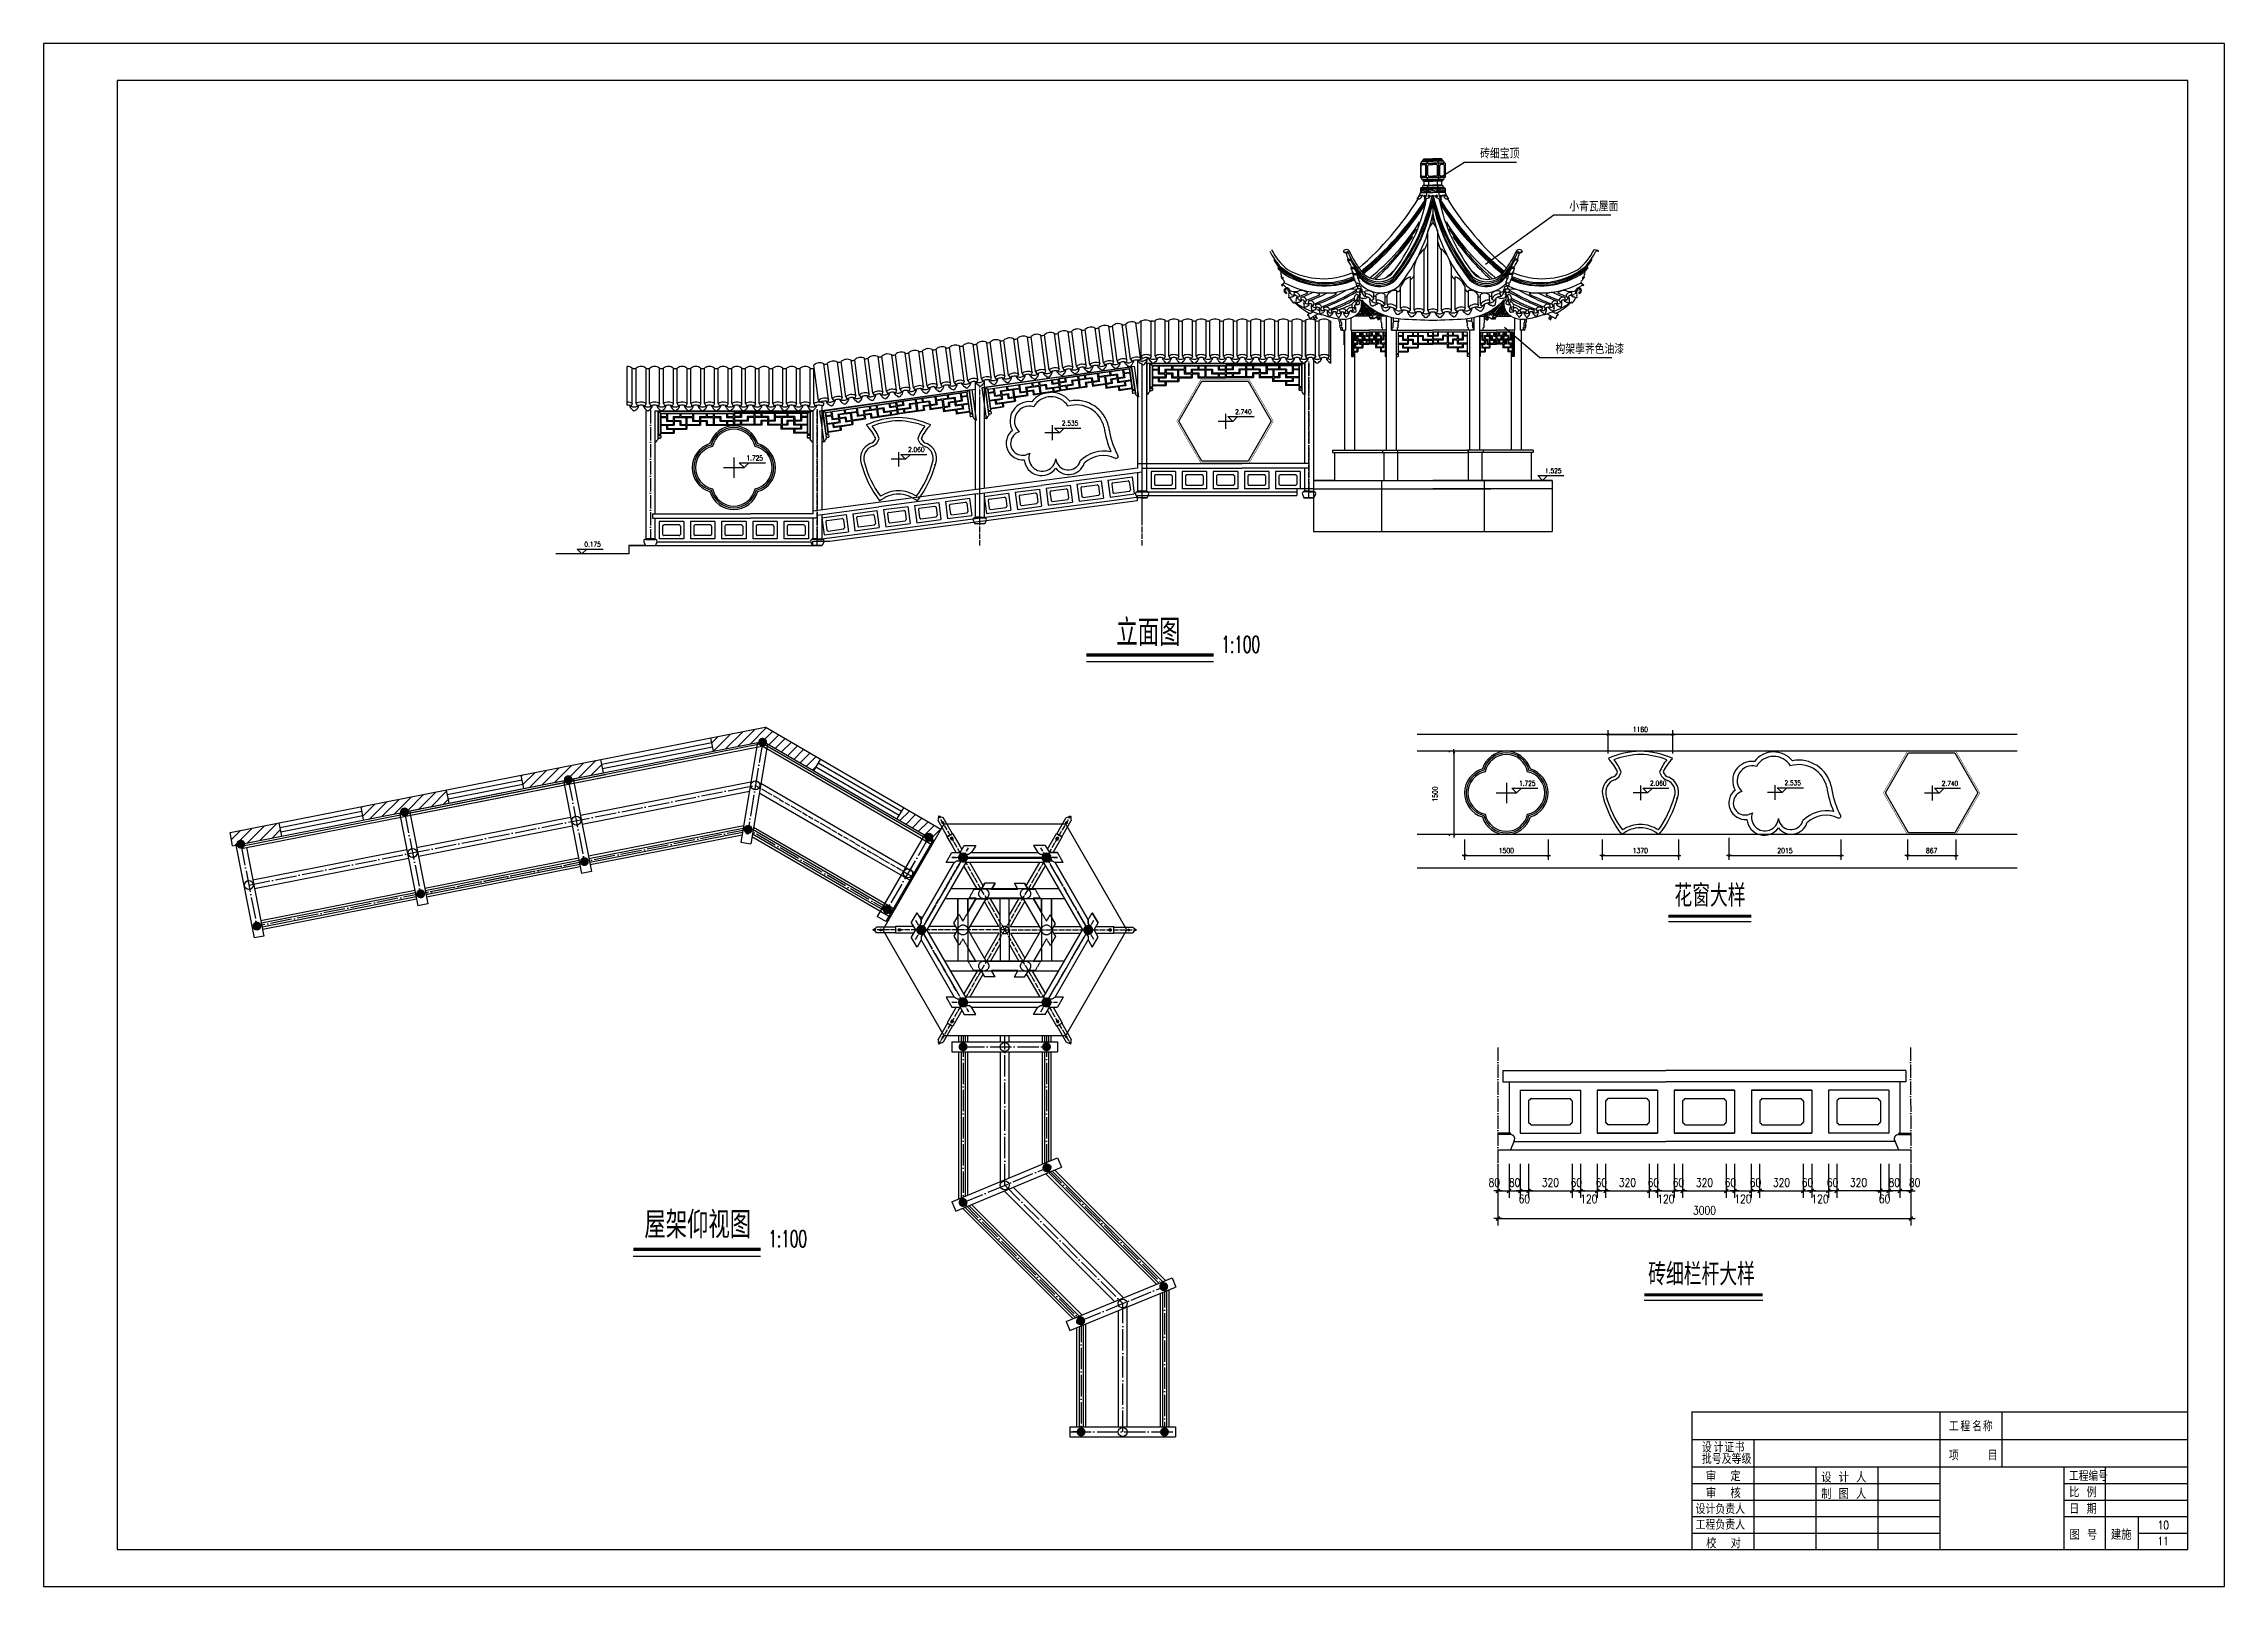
# Model space of a CAD drawing. Extents: x 1035948 to 1665131, y -158296 to 142149.
# Drawn here: x 1122027 to 1161231, y -96352 to -68632 of the extents above; entities that cross this region are included whole.
import ezdxf
from ezdxf.enums import TextEntityAlignment as Align

# ---------------------------------------------------------------- set-up
doc = ezdxf.new("R2010")
doc.units = 0
doc.header["$LTSCALE"] = 200
doc.header["$MEASUREMENT"] = 0
doc.linetypes.add('ACAD_ISO04W100', pattern=[30.5, 24, -3, 0.5, -3])
doc.linetypes.add('DASH', pattern=[0.35, 0.25, -0.1])
doc.layers.get('0').update_dxf_attribs({"linetype": 'CONTINUOUS'})
doc.layers.get('DEFPOINTS').update_dxf_attribs({"linetype": 'CONTINUOUS'})
for name, color, linetype in [('AXIS', 3, 'CONTINUOUS'), ('BALCONY', 6, 'CONTINUOUS'), ('COLUMN', 7, 'CONTINUOUS'), ('DOTE', 1, 'CONTINUOUS'), ('GXYZ', 2, 'CONTINUOUS'), ('LL', 11, 'CONTINUOUS'), ('PUB_DIM', 3, 'CONTINUOUS'), ('PUB_TEXT', 7, 'CONTINUOUS'), ('ROOF', 4, 'CONTINUOUS'), ('STAIR', 2, 'CONTINUOUS'), ('WALL1', 2, 'CONTINUOUS'), ('WINDOW', 2, 'CONTINUOUS'), ('WLL1', 7, 'CONTINUOUS'), ('WLL2', 2, 'CONTINUOUS')]:
    doc.layers.add(name, color=color, linetype=linetype)
doc.styles.add('_HZTXT', font='txt.shx', dxfattribs={"width": 0.8, "bigfont": 'hztxt.shx'})
doc.styles.add('_SIMPLEX', font='SIMPLEX.shx', dxfattribs={"width": 0.6})
doc.styles.add('DIM_FONT', font='SIMPLEX.shx', dxfattribs={"width": 0.8})
doc.styles.add('HZ', font='simplex.shx', dxfattribs={"bigfont": 'hztxt.shx'})
doc.dimstyles.new('DIMN30', dxfattribs={"dimscale": 0.3, "dimtxt": 300, "dimasz": 1, "dimexe": 250, "dimexo": 300, "dimgap": 150, "dimtad": 1, "dimdec": 0, "dimzin": 0, "dimdsep": 46, "dimtxsty": 'DIM_FONT', "dimblk": '_DIMX', "dimcen": 0.09, "dimclrt": 7, "dimadec": 0, "dimazin": 0, "dimtfac": 1, "dimtdec": 0, "dimtix": 1, "dimtmove": 2, "dimatfit": 3, "dimldrblk": '_DIMX', "dimfxl": 0, "dimtolj": 1, "dimtzin": 0, "dimarcsym": 0})
doc.dimstyles.new('DIMN50', dxfattribs={"dimscale": 0.5, "dimtxt": 300, "dimasz": 1, "dimexe": 250, "dimexo": 300, "dimgap": 150, "dimtad": 1, "dimdec": 0, "dimzin": 0, "dimdsep": 46, "dimtxsty": 'DIM_FONT', "dimblk": '_DIMX', "dimcen": 0.09, "dimclrt": 7, "dimadec": 0, "dimazin": 0, "dimtfac": 1, "dimtdec": 0, "dimtix": 1, "dimtmove": 2, "dimatfit": 3, "dimldrblk": '_DIMX', "dimfxl": 0, "dimtolj": 1, "dimtzin": 0, "dimarcsym": 0})

msp = doc.modelspace()

# ---------------------------------------------------------------- texts
at = {"width": 0.8}
for s, height, style, p in [('工', 169.32966, '_HZTXT', (1156277.35867, -93564.82182)), ('程', 169.32966, '_HZTXT', (1156484.58771, -93564.82182)), ('名', 169.32966, '_HZTXT', (1156696.60235, -93564.82182)), ('称', 169.32966, '_HZTXT', (1156889.4786, -93564.82182)), ('批号及等级', 185.456295, '_HZTXT', (1151837.07329, -94153.12923)), ('设', 185.45629, '_HZTXT', (1151837.07308, -93945.62928)), ('计', 185.45629, '_HZTXT', (1152047.73027, -93945.62928)), ('证', 185.45629, '_HZTXT', (1152237.62327, -93945.62928)), ('书', 185.45629, '_HZTXT', (1152427.51628, -93945.62928)), ('项    目', 169.329657, '_HZTXT', (1156277.35867, -94085.9718)), ('10', 148.5, 'HZ', (1160029.35756, -95326.27209)), ('11', 148.5, 'HZ', (1160026.53443, -95613.30814))]:
    msp.add_text(s, height=height, dxfattribs=dict(at, style=style)).set_placement(p)
at = {"style": 'HZ'}
for s, height, p in [('审  定', 185.456295, (1151909.74729, -94464.37925)), ('设 计 人', 185.456295, (1153982.92554, -94485.83463)), ('工程编号', 158.4, (1158438.53779, -94456.85696)), ('设计负责人', 169.329657, (1151724.44502, -95051.83607)), ('审  核', 185.456295, (1151910.86267, -94766.82544)), ('制 图 人', 185.456295, (1153982.92554, -94782.83463)), ('比 例', 185.456295, (1158438.53779, -94751.89924)), ('日 期', 185.456295, (1158438.53779, -95048.89924)), ('工程负责人', 169.329657, (1151724.44502, -95334.05216)), ('校  对', 185.456295, (1151914.92045, -95668.4423)), ('图 号', 185.456295, (1158446.4616, -95514.64434)), ('建施', 185.456295, (1159189.43622, -95514.64434))]:
    msp.add_text(s, height=height, dxfattribs=at).set_placement(p)
at = {"layer": 'COLUMN', "style": '_HZTXT', "width": 0.8}
for s, p in [('砖细宝顶', (1147850.33646, -70697.23991)), ('小青瓦屋面', (1149452.96443, -71647.5245)), ('构架荸荠色油漆', (1149205.21538, -74209.28711))]:
    msp.add_text(s, height=183.75, dxfattribs=at).set_placement(p)
at = {"layer": 'PUB_DIM', "style": 'DIM_FONT', "width": 0.8}
for s, p in [('2.740', (1143595.29862, -75247.06441)), ('2.535', (1140478.87689, -75452.35021)), ('1.725', (1134809.48346, -76077.75054)), ('2.060', (1137715.29862, -75926.30653)), ('1.525', (1149164.73683, -76306.72956)), ('0.175', (1131895.50069, -77627.75054)), ('1.725', (1148697.98819, -81922.80854)), ('2.060', (1151052.94305, -81921.30854)), ('2.535', (1153470.28706, -81915.34042)), ('2.740', (1156297.57102, -81925.54491))]:
    msp.add_text(s, height=86.4, dxfattribs=at).set_placement(p, align=Align.MIDDLE)
at = {"layer": 'PUB_TEXT'}
for s, height, style, width, p in [('立面图', 480, '_HZTXT', 0.8, (1141311.08887, -79454.07583)), ('1:100', 300, '_SIMPLEX', 0.6, (1143199.71153, -79576.32493)), ('花窗大样', 400, '_HZTXT', 0.8, (1151343.52231, -84141.28886)), ('屋架仰视图', 480, '_HZTXT', 0.8, (1132826.05341, -90096.29991)), ('1:100', 300, '_SIMPLEX', 0.6, (1135055.06845, -90256.31675)), ('砖细栏杆大样', 400, '_HZTXT', 0.8, (1150872.16127, -90945.11723))]:
    msp.add_text(s, height=height, dxfattribs=dict(at, style=style, width=width)).set_placement(p)

# ---------------------------------------------------------------- blocks, each defined once
blk = doc.blocks.new('CH1')
at = {"color": 6}
for p, q in [((-743, 0), (-784, 41)), ((295, 36), (-779, 36)), ((-779, 36), (-779, -376)), ((-748, 5), (295, 5)), ((-748, 5), (-748, -376)), ((295, 36), (1370, 36)), ((1339, 5), (295, 5)), ((1334, 0), (1375, 41)), ((1339, 5), (1339, -376)), ((1370, 36), (1370, -376))]:
    blk.add_line(p, q, dxfattribs=at)
at = {"color": 7}
for p, q in [((-784, 41), (-784, -443)), ((1375, 41), (1375, -443))]:
    blk.add_line(p, q, dxfattribs=at)
for p, q in [((-743, 0), (295, 0)), ((-743, 0), (-743, -355)), ((-663, 0), (-663, -57)), ((-648, 0), (-648, -128)), ((-471, 0), (-471, -57)), ((-456, 0), (-456, -57)), ((-291, 0), (-291, -57)), ((-276, 0), (-276, -128)), ((-99, 0), (-99, -57)), ((-84, 0), (-84, -57)), ((0, 0), (0, -57)), ((15, 0), (15, -57)), ((190, 0), (190, -71)), ((205, 0), (205, -57)), ((287, 0), (287, -57)), ((1334, 0), (295, 0)), ((304, 0), (304, -57)), ((386, 0), (386, -57)), ((401, 0), (401, -71)), ((576, 0), (576, -57)), ((591, 0), (591, -57)), ((675, 0), (675, -57)), ((690, 0), (690, -57)), ((867, 0), (867, -128)), ((882, 0), (882, -57)), ((1046, 0), (1046, -57)), ((1062, 0), (1062, -57)), ((1238, 0), (1238, -128)), ((1253, 0), (1253, -57)), ((1334, 0), (1334, -355)), ((-743, -57), (-663, -57)), ((-743, -71), (-663, -71)), ((-743, -199), (-566, -199)), ((-743, -213), (-663, -213)), ((-663, -71), (-663, -142)), ((-663, -142), (-566, -142)), ((-663, -213), (-663, -284)), ((-663, -284), (-566, -284)), ((-648, -128), (-566, -128)), ((-648, -213), (-648, -270)), ((-648, -213), (-551, -213)), ((-648, -270), (-387, -270)), ((-566, -57), (-566, -128)), ((-566, -57), (-471, -57)), ((-566, -142), (-566, -199)), ((-566, -284), (-566, -341)), ((-551, -71), (-387, -71)), ((-551, -71), (-551, -128)), ((-551, -128), (-456, -128)), ((-551, -142), (-551, -213)), ((-551, -142), (-471, -142)), ((-471, -142), (-471, -213)), ((-471, -213), (-387, -213)), ((-456, -57), (-372, -57)), ((-456, -128), (-456, -199)), ((-456, -199), (-387, -199)), ((-387, -71), (-387, -199)), ((-387, -213), (-387, -270)), ((-372, -57), (-291, -57)), ((-372, -71), (-372, -199)), ((-372, -71), (-291, -71)), ((-372, -199), (-194, -199)), ((-291, -71), (-291, -142)), ((-291, -142), (-194, -142)), ((-276, -128), (-194, -128)), ((-194, -57), (-194, -128)), ((-194, -57), (-99, -57)), ((-194, -142), (-194, -199)), ((-179, -71), (-179, -128)), ((-179, -71), (0, -71)), ((-179, -128), (-84, -128)), ((-84, -57), (0, -57)), ((-84, -128), (-84, -199)), ((-84, -199), (0, -199)), ((0, -71), (0, -199)), ((15, -57), (110, -57)), ((15, -71), (15, -199)), ((15, -71), (95, -71)), ((15, -199), (190, -199)), ((95, -71), (95, -142)), ((95, -142), (190, -142)), ((110, -57), (110, -128)), ((110, -128), (287, -128)), ((190, -71), (287, -71)), ((190, -142), (190, -199)), ((205, -57), (287, -57)), ((205, -142), (205, -199)), ((205, -142), (287, -142)), ((205, -199), (287, -199)), ((287, -71), (287, -128)), ((287, -142), (287, -199)), ((386, -57), (304, -57)), ((304, -71), (304, -128)), ((401, -71), (304, -71)), ((481, -128), (304, -128)), ((386, -142), (304, -142)), ((304, -142), (304, -199)), ((386, -199), (304, -199)), ((386, -142), (386, -199)), ((496, -142), (401, -142)), ((401, -142), (401, -199)), ((576, -199), (401, -199)), ((576, -57), (481, -57)), ((481, -57), (481, -128)), ((576, -71), (496, -71)), ((496, -71), (496, -142)), ((576, -71), (576, -199)), ((675, -57), (591, -57)), ((591, -71), (591, -199)), ((770, -71), (591, -71)), ((675, -199), (591, -199)), ((675, -128), (675, -199)), ((770, -128), (675, -128)), ((785, -57), (690, -57)), ((770, -71), (770, -128)), ((785, -57), (785, -128)), ((867, -128), (785, -128)), ((785, -142), (785, -199)), ((882, -142), (785, -142)), ((963, -199), (785, -199)), ((963, -57), (882, -57)), ((963, -71), (882, -71)), ((882, -71), (882, -142)), ((1046, -57), (963, -57)), ((963, -71), (963, -199)), ((978, -71), (978, -199)), ((1141, -71), (978, -71)), ((1046, -199), (978, -199)), ((978, -213), (978, -270)), ((1062, -213), (978, -213)), ((1238, -270), (978, -270)), ((1046, -128), (1046, -199)), ((1141, -128), (1046, -128)), ((1156, -57), (1062, -57)), ((1062, -142), (1062, -213)), ((1141, -142), (1062, -142)), ((1141, -71), (1141, -128)), ((1141, -142), (1141, -213)), ((1238, -213), (1141, -213)), ((1156, -57), (1156, -128)), ((1238, -128), (1156, -128)), ((1253, -142), (1156, -142)), ((1156, -142), (1156, -199)), ((1334, -199), (1156, -199)), ((1156, -284), (1156, -341)), ((1253, -284), (1156, -284)), ((1238, -213), (1238, -270)), ((1334, -57), (1253, -57)), ((1253, -71), (1253, -142)), ((1334, -71), (1253, -71)), ((1253, -213), (1253, -284)), ((1334, -213), (1253, -213)), ((-784, -376), (-748, -376)), ((-784, -381), (-754, -381)), ((-784, -394), (-754, -394)), ((-784, -399), (-748, -399)), ((-784, -438), (-748, -438)), ((-743, -341), (-566, -341)), ((1334, -341), (1156, -341)), ((1375, -376), (1339, -376)), ((1375, -399), (1339, -399)), ((1375, -438), (1339, -438)), ((1375, -381), (1344, -381)), ((1375, -394), (1344, -394))]:
    blk.add_line(p, q)
at = {"layer": 'WINDOW'}
for p, q in [((295, 41), (-825, 41)), ((-825, 41), (-825, -517)), ((295, 41), (1415, 41)), ((1415, 41), (1415, -517)), ((-551, -284), (-370, -284)), ((-551, -284), (-551, -355)), ((-372, -213), (-179, -213)), ((-370, -213), (-370, -284)), ((-179, -142), (-99, -142)), ((-179, -142), (-179, -213)), ((-99, -142), (-99, -213)), ((-99, -213), (295, -213)), ((690, -213), (295, -213)), ((690, -142), (690, -213)), ((770, -142), (690, -142)), ((770, -142), (770, -213)), ((963, -213), (770, -213)), ((961, -213), (961, -284)), ((1141, -284), (961, -284)), ((1141, -284), (1141, -355)), ((-784, -443), (-748, -443)), ((-784, -443), (-784, -467)), ((-754, -381), (-748, -381)), ((-754, -381), (-754, -394)), ((-754, -394), (-748, -394)), ((-748, -376), (-748, -381)), ((-748, -376), (-743, -376)), ((-748, -394), (-748, -399)), ((-748, -399), (-743, -399)), ((-748, -438), (-748, -443)), ((-748, -438), (-743, -438)), ((-743, -355), (-551, -355)), ((-743, -355), (-743, -376)), ((-743, -399), (-743, -438)), ((1334, -355), (1141, -355)), ((1334, -355), (1334, -376)), ((1339, -376), (1334, -376)), ((1339, -399), (1334, -399)), ((1334, -399), (1334, -438)), ((1339, -438), (1334, -438)), ((1339, -376), (1339, -381)), ((1344, -381), (1339, -381)), ((1344, -394), (1339, -394)), ((1339, -394), (1339, -399)), ((1339, -438), (1339, -443)), ((1375, -443), (1339, -443)), ((1344, -381), (1344, -394)), ((1375, -443), (1375, -467))]:
    blk.add_line(p, q, dxfattribs=at)
for centre, radius, start, end in [((-826, -494), 23.2, 274.2071, 6.7263), ((-782, -498), 21.9, 115.9684, 161.975), ((-811, -456), 29.3, 310.4513, 337.1194), ((1402, -456), 29.3, 202.8806, 229.5487), ((1373, -498), 21.9, 18.025, 64.0316), ((1417, -494), 23.2, 173.2737, 265.7929)]:
    blk.add_arc(centre, radius, start, end, dxfattribs=at)
at = {"layer": 'WLL1'}
blk.add_line((-825, 41), (1415, 41), dxfattribs=at)
blk = doc.blocks.new('CH2')
at = {"xscale": 1.267857, "zscale": 1.267857, "rotation": 2.492125825068038}
blk.add_blockref('CH1', (239, 153), dxfattribs=at)
blk = doc.blocks.new('_YZH')
for points in [[(-0.47, 0.19), (0.5, 0), (-0.5, 0), (-0.47, -0.19)], [(-0.19, 0.47), (0.5, 0), (-0.36, 0.36), (-0.47, 0.19)], [(0.19, 0.47), (0.5, 0), (0, 0.5), (-0.19, 0.47)], [(0.47, 0.19), (0.5, 0), (0.36, 0.36), (0.19, 0.47)], [(-0.47, -0.19), (0.5, 0), (-0.36, -0.36), (-0.19, -0.47)], [(-0.19, -0.47), (0.5, 0), (0, -0.5), (0.19, -0.47)], [(0.19, -0.47), (0.5, 0), (0.36, -0.36), (0.47, -0.19)]]:
    blk.add_solid(points)
blk = doc.blocks.new('_DIMX')
blk.add_line((-150, 0), (150, 0))
at = {"const_width": 50}
blk.add_lwpolyline([(-70, -70), (70, 70)], dxfattribs=at)
blk = doc.blocks.new('*D390')
at = {"color": 0, "linetype": 'ByBlock'}
for p, q in [((1280000, -19382), (1280015, -19382)), ((1280090, -19383), (1280090, -20882)), ((1280000, -20882), (1280015, -20882))]:
    blk.add_line(p, q, dxfattribs=at)
at = {"layer": 'DEFPOINTS', "color": 0, "linetype": 'ByBlock'}
for p in [(1280090, -19382), (1280090, -20882), (1280090, -20882)]:
    blk.add_point(p, dxfattribs=at)
at = {"color": 0, "linetype": 'ByBlock', "xscale": 0.3, "yscale": 0.3, "zscale": 0.3}
for p, rotation in [((1280090, -19382), 90), ((1280090, -20882), 270)]:
    blk.add_blockref('_DIMX', p, dxfattribs=dict(at, rotation=rotation))
at = {"color": 7, "linetype": 'ByBlock', "insert": (1279752, -20146), "char_height": 90, "attachment_point": 5, "rotation": 90, "style": 'DIM_FONT'}
blk.add_mtext('\\A1;1500', dxfattribs=at)
blk = doc.blocks.new('*D362')
at = {"color": 0, "linetype": 'ByBlock'}
for p, q in [((1607961, 6102), (1607961, 5490)), ((1608746, 6102), (1608746, 5490)), ((1608746, 5615), (1607962, 5615))]:
    blk.add_line(p, q, dxfattribs=at)
at = {"layer": 'DEFPOINTS', "color": 0, "linetype": 'ByBlock'}
for p in [(1607961, 6252), (1608746, 6252), (1607961, 5615)]:
    blk.add_point(p, dxfattribs=at)
at = {"color": 0, "linetype": 'ByBlock', "xscale": 0.5, "yscale": 0.5, "zscale": 0.5, "rotation": 180}
blk.add_blockref('_DIMX', (1607961, 5615), dxfattribs=at)
at = {"color": 0, "linetype": 'ByBlock', "xscale": 0.5, "yscale": 0.5, "zscale": 0.5}
blk.add_blockref('_DIMX', (1608746, 5615), dxfattribs=at)
at = {"color": 7, "linetype": 'ByBlock', "insert": (1608354, 5765), "char_height": 150, "attachment_point": 5, "style": 'DIM_FONT'}
blk.add_mtext('\\A1;320', dxfattribs=at)
blk = doc.blocks.new('*D351')
at = {"color": 0, "linetype": 'ByBlock'}
for p, q in [((1601871, 5900), (1601871, 4991)), ((1609296, 5900), (1609296, 4991)), ((1601872, 5116), (1609296, 5116))]:
    blk.add_line(p, q, dxfattribs=at)
at = {"layer": 'DEFPOINTS', "color": 0, "linetype": 'ByBlock'}
for p in [(1601871, 6050), (1609296, 6050), (1609296, 5116)]:
    blk.add_point(p, dxfattribs=at)
at = {"color": 0, "linetype": 'ByBlock', "xscale": 0.5, "yscale": 0.5, "zscale": 0.5, "rotation": 180}
blk.add_blockref('_DIMX', (1601871, 5116), dxfattribs=at)
at = {"color": 0, "linetype": 'ByBlock', "xscale": 0.5, "yscale": 0.5, "zscale": 0.5}
blk.add_blockref('_DIMX', (1609296, 5116), dxfattribs=at)
at = {"color": 7, "linetype": 'ByBlock', "insert": (1605584, 5266), "char_height": 150, "attachment_point": 5, "style": 'DIM_FONT'}
blk.add_mtext('\\A1;3000', dxfattribs=at)
blk = doc.blocks.new('*D391')
at = {"color": 0, "linetype": 'ByBlock'}
for p, q in [((1280284, -20965), (1280284, -21326)), ((1281784, -20965), (1281784, -21326)), ((1280284, -21251), (1281784, -21251))]:
    blk.add_line(p, q, dxfattribs=at)
at = {"layer": 'DEFPOINTS', "color": 0, "linetype": 'ByBlock'}
for p in [(1280284, -20875), (1281784, -20875), (1281784, -21251)]:
    blk.add_point(p, dxfattribs=at)
at = {"color": 0, "linetype": 'ByBlock', "xscale": 0.3, "yscale": 0.3, "zscale": 0.3, "rotation": 180}
blk.add_blockref('_DIMX', (1280284, -21251), dxfattribs=at)
at = {"color": 0, "linetype": 'ByBlock', "xscale": 0.3, "yscale": 0.3, "zscale": 0.3}
blk.add_blockref('_DIMX', (1281784, -21251), dxfattribs=at)
at = {"color": 7, "linetype": 'ByBlock', "insert": (1281034, -21161), "char_height": 90, "attachment_point": 5, "style": 'DIM_FONT'}
blk.add_mtext('\\A1;1500', dxfattribs=at)
blk = doc.blocks.new('*D392')
at = {"color": 0, "linetype": 'ByBlock'}
for p, q in [((1282758, -20965), (1282758, -21326)), ((1284128, -20965), (1284128, -21326)), ((1282759, -21251), (1284128, -21251))]:
    blk.add_line(p, q, dxfattribs=at)
at = {"layer": 'DEFPOINTS', "color": 0, "linetype": 'ByBlock'}
for p in [(1282758, -20875), (1284128, -20875), (1284128, -21251)]:
    blk.add_point(p, dxfattribs=at)
at = {"color": 0, "linetype": 'ByBlock', "xscale": 0.3, "yscale": 0.3, "zscale": 0.3, "rotation": 180}
blk.add_blockref('_DIMX', (1282758, -21251), dxfattribs=at)
at = {"color": 0, "linetype": 'ByBlock', "xscale": 0.3, "yscale": 0.3, "zscale": 0.3}
blk.add_blockref('_DIMX', (1284128, -21251), dxfattribs=at)
at = {"color": 7, "linetype": 'ByBlock', "insert": (1283443, -21161), "char_height": 90, "attachment_point": 5, "style": 'DIM_FONT'}
blk.add_mtext('\\A1;1370', dxfattribs=at)
blk = doc.blocks.new('*D394')
at = {"color": 0, "linetype": 'ByBlock'}
for p, q in [((1285035, -20932), (1285035, -21326)), ((1287049, -20965), (1287049, -21326)), ((1285036, -21251), (1287049, -21251))]:
    blk.add_line(p, q, dxfattribs=at)
at = {"layer": 'DEFPOINTS', "color": 0, "linetype": 'ByBlock'}
for p in [(1285035, -20842), (1287049, -20875), (1287049, -21251)]:
    blk.add_point(p, dxfattribs=at)
at = {"color": 0, "linetype": 'ByBlock', "xscale": 0.3, "yscale": 0.3, "zscale": 0.3, "rotation": 180}
blk.add_blockref('_DIMX', (1285035, -21251), dxfattribs=at)
at = {"color": 0, "linetype": 'ByBlock', "xscale": 0.3, "yscale": 0.3, "zscale": 0.3}
blk.add_blockref('_DIMX', (1287049, -21251), dxfattribs=at)
at = {"color": 7, "linetype": 'ByBlock', "insert": (1286042, -21161), "char_height": 90, "attachment_point": 5, "style": 'DIM_FONT'}
blk.add_mtext('\\A1;2015', dxfattribs=at)
blk = doc.blocks.new('*D361')
at = {"color": 0, "linetype": 'ByBlock'}
for p, q in [((1607811, 6102), (1607811, 5490)), ((1607961, 6102), (1607961, 5490)), ((1607811, 5615), (1607810, 5615)), ((1607961, 5615), (1607811, 5615)), ((1607962, 5615), (1607962, 5615))]:
    blk.add_line(p, q, dxfattribs=at)
at = {"layer": 'DEFPOINTS', "color": 0, "linetype": 'ByBlock'}
for p in [(1607811, 6252), (1607961, 6252), (1607811, 5615)]:
    blk.add_point(p, dxfattribs=at)
at = {"color": 0, "linetype": 'ByBlock', "xscale": 0.5, "yscale": 0.5, "zscale": 0.5}
blk.add_blockref('_DIMX', (1607811, 5615), dxfattribs=at)
at = {"color": 0, "linetype": 'ByBlock', "xscale": 0.5, "yscale": 0.5, "zscale": 0.5, "rotation": 180}
blk.add_blockref('_DIMX', (1607961, 5615), dxfattribs=at)
at = {"color": 7, "linetype": 'ByBlock', "insert": (1607886, 5765), "char_height": 150, "attachment_point": 5, "style": 'DIM_FONT'}
blk.add_mtext('\\A1;60', dxfattribs=at)
blk = doc.blocks.new('*D373')
at = {"color": 0, "linetype": 'ByBlock'}
for p, q in [((1607511, 6102), (1607511, 5490)), ((1607811, 6102), (1607811, 5490)), ((1607512, 5615), (1607811, 5615))]:
    blk.add_line(p, q, dxfattribs=at)
at = {"layer": 'DEFPOINTS', "color": 0, "linetype": 'ByBlock'}
for p in [(1607511, 6252), (1607811, 6252), (1607811, 5615)]:
    blk.add_point(p, dxfattribs=at)
at = {"color": 0, "linetype": 'ByBlock', "xscale": 0.5, "yscale": 0.5, "zscale": 0.5, "rotation": 180}
blk.add_blockref('_DIMX', (1607511, 5615), dxfattribs=at)
at = {"color": 0, "linetype": 'ByBlock', "xscale": 0.5, "yscale": 0.5, "zscale": 0.5}
blk.add_blockref('_DIMX', (1607811, 5615), dxfattribs=at)
at = {"color": 7, "linetype": 'ByBlock', "insert": (1607661, 5471), "char_height": 150, "attachment_point": 5, "style": 'DIM_FONT'}
blk.add_mtext('\\A1;120', dxfattribs=at)
blk = doc.blocks.new('*D354')
at = {"color": 0, "linetype": 'ByBlock'}
for p, q in [((1602271, 6102), (1602271, 5490)), ((1602421, 6102), (1602421, 5490)), ((1602271, 5615), (1602270, 5615)), ((1602271, 5615), (1602421, 5615)), ((1602271, 5615), (1602421, 5615)), ((1602422, 5615), (1602422, 5615))]:
    blk.add_line(p, q, dxfattribs=at)
at = {"layer": 'DEFPOINTS', "color": 0, "linetype": 'ByBlock'}
for p in [(1602271, 6252), (1602421, 6252), (1602421, 5615)]:
    blk.add_point(p, dxfattribs=at)
at = {"color": 0, "linetype": 'ByBlock', "xscale": 0.5, "yscale": 0.5, "zscale": 0.5}
blk.add_blockref('_DIMX', (1602271, 5615), dxfattribs=at)
at = {"color": 0, "linetype": 'ByBlock', "xscale": 0.5, "yscale": 0.5, "zscale": 0.5, "rotation": 180}
blk.add_blockref('_DIMX', (1602421, 5615), dxfattribs=at)
at = {"color": 7, "linetype": 'ByBlock', "insert": (1602346, 5471), "char_height": 150, "attachment_point": 5, "style": 'DIM_FONT'}
blk.add_mtext('\\A1;60', dxfattribs=at)
blk = doc.blocks.new('*D355')
at = {"color": 0, "linetype": 'ByBlock'}
for p, q in [((1602071, 6102), (1602071, 5490)), ((1602271, 6102), (1602271, 5490)), ((1602071, 5615), (1602070, 5615)), ((1602071, 5615), (1602271, 5615)), ((1602272, 5615), (1602272, 5615))]:
    blk.add_line(p, q, dxfattribs=at)
at = {"layer": 'DEFPOINTS', "color": 0, "linetype": 'ByBlock'}
for p in [(1602071, 6252), (1602271, 6252), (1602271, 5615)]:
    blk.add_point(p, dxfattribs=at)
at = {"color": 0, "linetype": 'ByBlock', "xscale": 0.5, "yscale": 0.5, "zscale": 0.5}
blk.add_blockref('_DIMX', (1602071, 5615), dxfattribs=at)
at = {"color": 0, "linetype": 'ByBlock', "xscale": 0.5, "yscale": 0.5, "zscale": 0.5, "rotation": 180}
blk.add_blockref('_DIMX', (1602271, 5615), dxfattribs=at)
at = {"color": 7, "linetype": 'ByBlock', "insert": (1602171, 5765), "char_height": 150, "attachment_point": 5, "style": 'DIM_FONT'}
blk.add_mtext('\\A1;80', dxfattribs=at)
blk = doc.blocks.new('*D356')
at = {"color": 0, "linetype": 'ByBlock'}
for p, q in [((1601871, 6102), (1601871, 5490)), ((1602071, 6102), (1602071, 5490)), ((1601872, 5615), (1602071, 5615))]:
    blk.add_line(p, q, dxfattribs=at)
at = {"layer": 'DEFPOINTS', "color": 0, "linetype": 'ByBlock'}
for p in [(1601871, 6252), (1602071, 6252), (1602071, 5615)]:
    blk.add_point(p, dxfattribs=at)
at = {"color": 0, "linetype": 'ByBlock', "xscale": 0.5, "yscale": 0.5, "zscale": 0.5, "rotation": 180}
blk.add_blockref('_DIMX', (1601871, 5615), dxfattribs=at)
at = {"color": 0, "linetype": 'ByBlock', "xscale": 0.5, "yscale": 0.5, "zscale": 0.5}
blk.add_blockref('_DIMX', (1602071, 5615), dxfattribs=at)
at = {"color": 7, "linetype": 'ByBlock', "insert": (1601805, 5765), "char_height": 150, "attachment_point": 5, "style": 'DIM_FONT'}
blk.add_mtext('\\A1;80', dxfattribs=at)
blk = doc.blocks.new('*D364')
at = {"color": 0, "linetype": 'ByBlock'}
for p, q in [((1604741, 6102), (1604741, 5490)), ((1605041, 6102), (1605041, 5490)), ((1604742, 5615), (1605041, 5615))]:
    blk.add_line(p, q, dxfattribs=at)
at = {"layer": 'DEFPOINTS', "color": 0, "linetype": 'ByBlock'}
for p in [(1604741, 6252), (1605041, 6252), (1605041, 5615)]:
    blk.add_point(p, dxfattribs=at)
at = {"color": 0, "linetype": 'ByBlock', "xscale": 0.5, "yscale": 0.5, "zscale": 0.5, "rotation": 180}
blk.add_blockref('_DIMX', (1604741, 5615), dxfattribs=at)
at = {"color": 0, "linetype": 'ByBlock', "xscale": 0.5, "yscale": 0.5, "zscale": 0.5}
blk.add_blockref('_DIMX', (1605041, 5615), dxfattribs=at)
at = {"color": 7, "linetype": 'ByBlock', "insert": (1604891, 5471), "char_height": 150, "attachment_point": 5, "style": 'DIM_FONT'}
blk.add_mtext('\\A1;120', dxfattribs=at)
blk = doc.blocks.new('*D365')
at = {"color": 0, "linetype": 'ByBlock'}
for p, q in [((1604591, 6102), (1604591, 5490)), ((1604741, 6102), (1604741, 5490)), ((1604591, 5615), (1604590, 5615)), ((1604591, 5615), (1604741, 5615)), ((1604742, 5615), (1604742, 5615))]:
    blk.add_line(p, q, dxfattribs=at)
at = {"layer": 'DEFPOINTS', "color": 0, "linetype": 'ByBlock'}
for p in [(1604591, 6252), (1604741, 6252), (1604741, 5615)]:
    blk.add_point(p, dxfattribs=at)
at = {"color": 0, "linetype": 'ByBlock', "xscale": 0.5, "yscale": 0.5, "zscale": 0.5}
blk.add_blockref('_DIMX', (1604591, 5615), dxfattribs=at)
at = {"color": 0, "linetype": 'ByBlock', "xscale": 0.5, "yscale": 0.5, "zscale": 0.5, "rotation": 180}
blk.add_blockref('_DIMX', (1604741, 5615), dxfattribs=at)
at = {"color": 7, "linetype": 'ByBlock', "insert": (1604666, 5765), "char_height": 150, "attachment_point": 5, "style": 'DIM_FONT'}
blk.add_mtext('\\A1;60', dxfattribs=at)
blk = doc.blocks.new('*D367')
at = {"color": 0, "linetype": 'ByBlock'}
for p, q in [((1605041, 6102), (1605041, 5490)), ((1605191, 6102), (1605191, 5490)), ((1605041, 5615), (1605040, 5615)), ((1605191, 5615), (1605041, 5615)), ((1605192, 5615), (1605192, 5615))]:
    blk.add_line(p, q, dxfattribs=at)
at = {"layer": 'DEFPOINTS', "color": 0, "linetype": 'ByBlock'}
for p in [(1605041, 6252), (1605191, 6252), (1605041, 5615)]:
    blk.add_point(p, dxfattribs=at)
at = {"color": 0, "linetype": 'ByBlock', "xscale": 0.5, "yscale": 0.5, "zscale": 0.5}
blk.add_blockref('_DIMX', (1605041, 5615), dxfattribs=at)
at = {"color": 0, "linetype": 'ByBlock', "xscale": 0.5, "yscale": 0.5, "zscale": 0.5, "rotation": 180}
blk.add_blockref('_DIMX', (1605191, 5615), dxfattribs=at)
at = {"color": 7, "linetype": 'ByBlock', "insert": (1605116, 5765), "char_height": 150, "attachment_point": 5, "style": 'DIM_FONT'}
blk.add_mtext('\\A1;60', dxfattribs=at)
blk = doc.blocks.new('*D371')
at = {"color": 0, "linetype": 'ByBlock'}
for p, q in [((1606426, 6102), (1606426, 5490)), ((1606576, 6102), (1606576, 5490)), ((1606426, 5615), (1606425, 5615)), ((1606576, 5615), (1606426, 5615)), ((1606577, 5615), (1606577, 5615))]:
    blk.add_line(p, q, dxfattribs=at)
at = {"layer": 'DEFPOINTS', "color": 0, "linetype": 'ByBlock'}
for p in [(1606426, 6252), (1606576, 6252), (1606426, 5615)]:
    blk.add_point(p, dxfattribs=at)
at = {"color": 0, "linetype": 'ByBlock', "xscale": 0.5, "yscale": 0.5, "zscale": 0.5}
blk.add_blockref('_DIMX', (1606426, 5615), dxfattribs=at)
at = {"color": 0, "linetype": 'ByBlock', "xscale": 0.5, "yscale": 0.5, "zscale": 0.5, "rotation": 180}
blk.add_blockref('_DIMX', (1606576, 5615), dxfattribs=at)
at = {"color": 7, "linetype": 'ByBlock', "insert": (1606501, 5765), "char_height": 150, "attachment_point": 5, "style": 'DIM_FONT'}
blk.add_mtext('\\A1;60', dxfattribs=at)
blk = doc.blocks.new('*D369')
at = {"color": 0, "linetype": 'ByBlock'}
for p, q in [((1606126, 6102), (1606126, 5490)), ((1606426, 6102), (1606426, 5490)), ((1606127, 5615), (1606426, 5615))]:
    blk.add_line(p, q, dxfattribs=at)
at = {"layer": 'DEFPOINTS', "color": 0, "linetype": 'ByBlock'}
for p in [(1606126, 6252), (1606426, 6252), (1606426, 5615)]:
    blk.add_point(p, dxfattribs=at)
at = {"color": 0, "linetype": 'ByBlock', "xscale": 0.5, "yscale": 0.5, "zscale": 0.5, "rotation": 180}
blk.add_blockref('_DIMX', (1606126, 5615), dxfattribs=at)
at = {"color": 0, "linetype": 'ByBlock', "xscale": 0.5, "yscale": 0.5, "zscale": 0.5}
blk.add_blockref('_DIMX', (1606426, 5615), dxfattribs=at)
at = {"color": 7, "linetype": 'ByBlock', "insert": (1606276, 5471), "char_height": 150, "attachment_point": 5, "style": 'DIM_FONT'}
blk.add_mtext('\\A1;120', dxfattribs=at)
blk = doc.blocks.new('*D368')
at = {"color": 0, "linetype": 'ByBlock'}
for p, q in [((1605976, 6102), (1605976, 5490)), ((1606126, 6102), (1606126, 5490)), ((1605976, 5615), (1605975, 5615)), ((1605976, 5615), (1606126, 5615)), ((1606127, 5615), (1606127, 5615))]:
    blk.add_line(p, q, dxfattribs=at)
at = {"layer": 'DEFPOINTS', "color": 0, "linetype": 'ByBlock'}
for p in [(1605976, 6252), (1606126, 6252), (1606126, 5615)]:
    blk.add_point(p, dxfattribs=at)
at = {"color": 0, "linetype": 'ByBlock', "xscale": 0.5, "yscale": 0.5, "zscale": 0.5}
blk.add_blockref('_DIMX', (1605976, 5615), dxfattribs=at)
at = {"color": 0, "linetype": 'ByBlock', "xscale": 0.5, "yscale": 0.5, "zscale": 0.5, "rotation": 180}
blk.add_blockref('_DIMX', (1606126, 5615), dxfattribs=at)
at = {"color": 7, "linetype": 'ByBlock', "insert": (1606051, 5765), "char_height": 150, "attachment_point": 5, "style": 'DIM_FONT'}
blk.add_mtext('\\A1;60', dxfattribs=at)
blk = doc.blocks.new('*D366')
at = {"color": 0, "linetype": 'ByBlock'}
for p, q in [((1603656, 6102), (1603656, 5490)), ((1603806, 6102), (1603806, 5490)), ((1603656, 5615), (1603655, 5615)), ((1603806, 5615), (1603656, 5615)), ((1603807, 5615), (1603807, 5615))]:
    blk.add_line(p, q, dxfattribs=at)
at = {"layer": 'DEFPOINTS', "color": 0, "linetype": 'ByBlock'}
for p in [(1603656, 6252), (1603806, 6252), (1603656, 5615)]:
    blk.add_point(p, dxfattribs=at)
at = {"color": 0, "linetype": 'ByBlock', "xscale": 0.5, "yscale": 0.5, "zscale": 0.5}
blk.add_blockref('_DIMX', (1603656, 5615), dxfattribs=at)
at = {"color": 0, "linetype": 'ByBlock', "xscale": 0.5, "yscale": 0.5, "zscale": 0.5, "rotation": 180}
blk.add_blockref('_DIMX', (1603806, 5615), dxfattribs=at)
at = {"color": 7, "linetype": 'ByBlock', "insert": (1603731, 5765), "char_height": 150, "attachment_point": 5, "style": 'DIM_FONT'}
blk.add_mtext('\\A1;60', dxfattribs=at)
blk = doc.blocks.new('*D357')
at = {"color": 0, "linetype": 'ByBlock'}
for p, q in [((1603356, 6102), (1603356, 5490)), ((1603656, 6102), (1603656, 5490)), ((1603357, 5615), (1603656, 5615))]:
    blk.add_line(p, q, dxfattribs=at)
at = {"layer": 'DEFPOINTS', "color": 0, "linetype": 'ByBlock'}
for p in [(1603356, 6252), (1603656, 6252), (1603656, 5615)]:
    blk.add_point(p, dxfattribs=at)
at = {"color": 0, "linetype": 'ByBlock', "xscale": 0.5, "yscale": 0.5, "zscale": 0.5, "rotation": 180}
blk.add_blockref('_DIMX', (1603356, 5615), dxfattribs=at)
at = {"color": 0, "linetype": 'ByBlock', "xscale": 0.5, "yscale": 0.5, "zscale": 0.5}
blk.add_blockref('_DIMX', (1603656, 5615), dxfattribs=at)
at = {"color": 7, "linetype": 'ByBlock', "insert": (1603506, 5471), "char_height": 150, "attachment_point": 5, "style": 'DIM_FONT'}
blk.add_mtext('\\A1;120', dxfattribs=at)
blk = doc.blocks.new('*D352')
at = {"color": 0, "linetype": 'ByBlock'}
for p, q in [((1603206, 6102), (1603206, 5490)), ((1603356, 6102), (1603356, 5490)), ((1603206, 5615), (1603205, 5615)), ((1603206, 5615), (1603356, 5615)), ((1603357, 5615), (1603357, 5615))]:
    blk.add_line(p, q, dxfattribs=at)
at = {"layer": 'DEFPOINTS', "color": 0, "linetype": 'ByBlock'}
for p in [(1603206, 6252), (1603356, 6252), (1603356, 5615)]:
    blk.add_point(p, dxfattribs=at)
at = {"color": 0, "linetype": 'ByBlock', "xscale": 0.5, "yscale": 0.5, "zscale": 0.5}
blk.add_blockref('_DIMX', (1603206, 5615), dxfattribs=at)
at = {"color": 0, "linetype": 'ByBlock', "xscale": 0.5, "yscale": 0.5, "zscale": 0.5, "rotation": 180}
blk.add_blockref('_DIMX', (1603356, 5615), dxfattribs=at)
at = {"color": 7, "linetype": 'ByBlock', "insert": (1603281, 5765), "char_height": 150, "attachment_point": 5, "style": 'DIM_FONT'}
blk.add_mtext('\\A1;60', dxfattribs=at)
blk = doc.blocks.new('*D353')
at = {"color": 0, "linetype": 'ByBlock'}
for p, q in [((1602421, 6102), (1602421, 5490)), ((1603206, 6102), (1603206, 5490)), ((1602422, 5615), (1603206, 5615))]:
    blk.add_line(p, q, dxfattribs=at)
at = {"layer": 'DEFPOINTS', "color": 0, "linetype": 'ByBlock'}
for p in [(1602421, 6252), (1603206, 6252), (1603206, 5615)]:
    blk.add_point(p, dxfattribs=at)
at = {"color": 0, "linetype": 'ByBlock', "xscale": 0.5, "yscale": 0.5, "zscale": 0.5, "rotation": 180}
blk.add_blockref('_DIMX', (1602421, 5615), dxfattribs=at)
at = {"color": 0, "linetype": 'ByBlock', "xscale": 0.5, "yscale": 0.5, "zscale": 0.5}
blk.add_blockref('_DIMX', (1603206, 5615), dxfattribs=at)
at = {"color": 7, "linetype": 'ByBlock', "insert": (1602814, 5765), "char_height": 150, "attachment_point": 5, "style": 'DIM_FONT'}
blk.add_mtext('\\A1;320', dxfattribs=at)
blk = doc.blocks.new('*D363')
at = {"color": 0, "linetype": 'ByBlock'}
for p, q in [((1603806, 6102), (1603806, 5490)), ((1604591, 6102), (1604591, 5490)), ((1603807, 5615), (1604591, 5615))]:
    blk.add_line(p, q, dxfattribs=at)
at = {"layer": 'DEFPOINTS', "color": 0, "linetype": 'ByBlock'}
for p in [(1603806, 6252), (1604591, 6252), (1604591, 5615)]:
    blk.add_point(p, dxfattribs=at)
at = {"color": 0, "linetype": 'ByBlock', "xscale": 0.5, "yscale": 0.5, "zscale": 0.5, "rotation": 180}
blk.add_blockref('_DIMX', (1603806, 5615), dxfattribs=at)
at = {"color": 0, "linetype": 'ByBlock', "xscale": 0.5, "yscale": 0.5, "zscale": 0.5}
blk.add_blockref('_DIMX', (1604591, 5615), dxfattribs=at)
at = {"color": 7, "linetype": 'ByBlock', "insert": (1604199, 5765), "char_height": 150, "attachment_point": 5, "style": 'DIM_FONT'}
blk.add_mtext('\\A1;320', dxfattribs=at)
blk = doc.blocks.new('*D370')
at = {"color": 0, "linetype": 'ByBlock'}
for p, q in [((1605191, 6102), (1605191, 5490)), ((1605976, 6102), (1605976, 5490)), ((1605192, 5615), (1605976, 5615))]:
    blk.add_line(p, q, dxfattribs=at)
at = {"layer": 'DEFPOINTS', "color": 0, "linetype": 'ByBlock'}
for p in [(1605191, 6252), (1605976, 6252), (1605976, 5615)]:
    blk.add_point(p, dxfattribs=at)
at = {"color": 0, "linetype": 'ByBlock', "xscale": 0.5, "yscale": 0.5, "zscale": 0.5, "rotation": 180}
blk.add_blockref('_DIMX', (1605191, 5615), dxfattribs=at)
at = {"color": 0, "linetype": 'ByBlock', "xscale": 0.5, "yscale": 0.5, "zscale": 0.5}
blk.add_blockref('_DIMX', (1605976, 5615), dxfattribs=at)
at = {"color": 7, "linetype": 'ByBlock', "insert": (1605584, 5765), "char_height": 150, "attachment_point": 5, "style": 'DIM_FONT'}
blk.add_mtext('\\A1;320', dxfattribs=at)
blk = doc.blocks.new('*D372')
at = {"color": 0, "linetype": 'ByBlock'}
for p, q in [((1607361, 6102), (1607361, 5490)), ((1607511, 6102), (1607511, 5490)), ((1607361, 5615), (1607360, 5615)), ((1607361, 5615), (1607511, 5615)), ((1607512, 5615), (1607512, 5615))]:
    blk.add_line(p, q, dxfattribs=at)
at = {"layer": 'DEFPOINTS', "color": 0, "linetype": 'ByBlock'}
for p in [(1607361, 6252), (1607511, 6252), (1607511, 5615)]:
    blk.add_point(p, dxfattribs=at)
at = {"color": 0, "linetype": 'ByBlock', "xscale": 0.5, "yscale": 0.5, "zscale": 0.5}
blk.add_blockref('_DIMX', (1607361, 5615), dxfattribs=at)
at = {"color": 0, "linetype": 'ByBlock', "xscale": 0.5, "yscale": 0.5, "zscale": 0.5, "rotation": 180}
blk.add_blockref('_DIMX', (1607511, 5615), dxfattribs=at)
at = {"color": 7, "linetype": 'ByBlock', "insert": (1607436, 5765), "char_height": 150, "attachment_point": 5, "style": 'DIM_FONT'}
blk.add_mtext('\\A1;60', dxfattribs=at)
blk = doc.blocks.new('*D374')
at = {"color": 0, "linetype": 'ByBlock'}
for p, q in [((1606576, 6102), (1606576, 5490)), ((1607361, 6102), (1607361, 5490)), ((1606577, 5615), (1607361, 5615))]:
    blk.add_line(p, q, dxfattribs=at)
at = {"layer": 'DEFPOINTS', "color": 0, "linetype": 'ByBlock'}
for p in [(1606576, 6252), (1607361, 6252), (1607361, 5615)]:
    blk.add_point(p, dxfattribs=at)
at = {"color": 0, "linetype": 'ByBlock', "xscale": 0.5, "yscale": 0.5, "zscale": 0.5, "rotation": 180}
blk.add_blockref('_DIMX', (1606576, 5615), dxfattribs=at)
at = {"color": 0, "linetype": 'ByBlock', "xscale": 0.5, "yscale": 0.5, "zscale": 0.5}
blk.add_blockref('_DIMX', (1607361, 5615), dxfattribs=at)
at = {"color": 7, "linetype": 'ByBlock', "insert": (1606969, 5765), "char_height": 150, "attachment_point": 5, "style": 'DIM_FONT'}
blk.add_mtext('\\A1;320', dxfattribs=at)
blk = doc.blocks.new('*D395')
at = {"color": 0, "linetype": 'ByBlock'}
for p, q in [((1288245, -20965), (1288245, -21326)), ((1289112, -20965), (1289112, -21326)), ((1288246, -21251), (1289111, -21251))]:
    blk.add_line(p, q, dxfattribs=at)
at = {"layer": 'DEFPOINTS', "color": 0, "linetype": 'ByBlock'}
for p in [(1288245, -20875), (1289112, -20875), (1289112, -21251)]:
    blk.add_point(p, dxfattribs=at)
at = {"color": 0, "linetype": 'ByBlock', "xscale": 0.3, "yscale": 0.3, "zscale": 0.3, "rotation": 180}
blk.add_blockref('_DIMX', (1288245, -21251), dxfattribs=at)
at = {"color": 0, "linetype": 'ByBlock', "xscale": 0.3, "yscale": 0.3, "zscale": 0.3}
blk.add_blockref('_DIMX', (1289112, -21251), dxfattribs=at)
at = {"color": 7, "linetype": 'ByBlock', "insert": (1288679, -21161), "char_height": 90, "attachment_point": 5, "style": 'DIM_FONT'}
blk.add_mtext('\\A1;867', dxfattribs=at)
blk = doc.blocks.new('*D360')
at = {"color": 0, "linetype": 'ByBlock'}
for p, q in [((1608746, 6102), (1608746, 5490)), ((1608896, 6102), (1608896, 5490)), ((1608746, 5615), (1608745, 5615)), ((1608896, 5615), (1608746, 5615)), ((1608896, 5615), (1608746, 5615)), ((1608897, 5615), (1608897, 5615))]:
    blk.add_line(p, q, dxfattribs=at)
at = {"layer": 'DEFPOINTS', "color": 0, "linetype": 'ByBlock'}
for p in [(1608746, 6252), (1608896, 6252), (1608746, 5615)]:
    blk.add_point(p, dxfattribs=at)
at = {"color": 0, "linetype": 'ByBlock', "xscale": 0.5, "yscale": 0.5, "zscale": 0.5}
blk.add_blockref('_DIMX', (1608746, 5615), dxfattribs=at)
at = {"color": 0, "linetype": 'ByBlock', "xscale": 0.5, "yscale": 0.5, "zscale": 0.5, "rotation": 180}
blk.add_blockref('_DIMX', (1608896, 5615), dxfattribs=at)
at = {"color": 7, "linetype": 'ByBlock', "insert": (1608821, 5471), "char_height": 150, "attachment_point": 5, "style": 'DIM_FONT'}
blk.add_mtext('\\A1;60', dxfattribs=at)
blk = doc.blocks.new('*D359')
at = {"color": 0, "linetype": 'ByBlock'}
for p, q in [((1608896, 6102), (1608896, 5490)), ((1609096, 6102), (1609096, 5490)), ((1608896, 5615), (1608895, 5615)), ((1609096, 5615), (1608896, 5615)), ((1609097, 5615), (1609097, 5615))]:
    blk.add_line(p, q, dxfattribs=at)
at = {"layer": 'DEFPOINTS', "color": 0, "linetype": 'ByBlock'}
for p in [(1608896, 6252), (1609096, 6252), (1608896, 5615)]:
    blk.add_point(p, dxfattribs=at)
at = {"color": 0, "linetype": 'ByBlock', "xscale": 0.5, "yscale": 0.5, "zscale": 0.5}
blk.add_blockref('_DIMX', (1608896, 5615), dxfattribs=at)
at = {"color": 0, "linetype": 'ByBlock', "xscale": 0.5, "yscale": 0.5, "zscale": 0.5, "rotation": 180}
blk.add_blockref('_DIMX', (1609096, 5615), dxfattribs=at)
at = {"color": 7, "linetype": 'ByBlock', "insert": (1608996, 5765), "char_height": 150, "attachment_point": 5, "style": 'DIM_FONT'}
blk.add_mtext('\\A1;80', dxfattribs=at)
blk = doc.blocks.new('*D358')
at = {"color": 0, "linetype": 'ByBlock'}
for p, q in [((1609096, 6102), (1609096, 5490)), ((1609296, 6102), (1609296, 5490)), ((1609296, 5615), (1609097, 5615))]:
    blk.add_line(p, q, dxfattribs=at)
at = {"layer": 'DEFPOINTS', "color": 0, "linetype": 'ByBlock'}
for p in [(1609096, 6252), (1609296, 6252), (1609096, 5615)]:
    blk.add_point(p, dxfattribs=at)
at = {"color": 0, "linetype": 'ByBlock', "xscale": 0.5, "yscale": 0.5, "zscale": 0.5, "rotation": 180}
blk.add_blockref('_DIMX', (1609096, 5615), dxfattribs=at)
at = {"color": 0, "linetype": 'ByBlock', "xscale": 0.5, "yscale": 0.5, "zscale": 0.5}
blk.add_blockref('_DIMX', (1609296, 5615), dxfattribs=at)
at = {"color": 7, "linetype": 'ByBlock', "insert": (1609363, 5765), "char_height": 150, "attachment_point": 5, "style": 'DIM_FONT'}
blk.add_mtext('\\A1;80', dxfattribs=at)
blk = doc.blocks.new('*D393')
at = {"color": 0, "linetype": 'ByBlock'}
for p, q in [((1282863, -19419), (1282863, -19000)), ((1282863, -19075), (1284023, -19075)), ((1284024, -19419), (1284024, -19000))]:
    blk.add_line(p, q, dxfattribs=at)
at = {"layer": 'DEFPOINTS', "color": 0, "linetype": 'ByBlock'}
for p in [(1284024, -19075), (1282863, -19509), (1284024, -19509)]:
    blk.add_point(p, dxfattribs=at)
at = {"color": 0, "linetype": 'ByBlock', "xscale": 0.3, "yscale": 0.3, "zscale": 0.3, "rotation": 180}
blk.add_blockref('_DIMX', (1282863, -19075), dxfattribs=at)
at = {"color": 0, "linetype": 'ByBlock', "xscale": 0.3, "yscale": 0.3, "zscale": 0.3}
blk.add_blockref('_DIMX', (1284024, -19075), dxfattribs=at)
at = {"color": 7, "linetype": 'ByBlock', "insert": (1283443, -18985), "char_height": 90, "attachment_point": 5, "style": 'DIM_FONT'}
blk.add_mtext('\\A1;1160', dxfattribs=at)

# ---------------------------------------------------------------- dimensions: what is measured, and where the dimension line sits
at = {"layer": 'PUB_DIM'}
for p1, p2, distance, text, dimstyle, picture, middle, set_off in [((1150151.63887, -81479.10854), (1151312.63887, -81479.10854), 433.5, '1160', 'DIMN30', '*D393', (1150732.13887, -80955.60854), (-132711.12286, -61970.44488)), ((1148171.55514, -88811.69043), (1155596.55514, -88811.69043), -933.38293, '3000', 'DIMN50', '*D351', (1151884.05514, -89595.07335), (-453699.79408, -94861.38705)), ((1148371.5581, -88609.34022), (1148571.5581, -88609.34022), -636.64015, '80', 'DIMN50', '*D355', (1148471.5581, -89095.98038), (-453699.79408, -94861.38705)), ((1148721.5581, -88609.34022), (1149506.5581, -88609.34022), -636.64015, '320', 'DIMN50', '*D353', (1149114.0581, -89095.98038), (-453699.79408, -94861.38705)), ((1149506.5581, -88609.34022), (1149656.5581, -88609.34022), -636.64015, '60', 'DIMN50', '*D352', (1149581.5581, -89095.98038), (-453699.79408, -94861.38705)), ((1150106.5581, -88609.34022), (1149956.5581, -88609.34022), 636.64015, '60', 'DIMN50', '*D366', (1150031.5581, -89095.98038), (-453699.79408, -94861.38705)), ((1150106.5581, -88609.34022), (1150891.5581, -88609.34022), -636.64015, '320', 'DIMN50', '*D363', (1150499.0581, -89095.98038), (-453699.79408, -94861.38705)), ((1150891.5581, -88609.34022), (1151041.5581, -88609.34022), -636.64015, '60', 'DIMN50', '*D365', (1150966.5581, -89095.98038), (-453699.79408, -94861.38705)), ((1151491.5581, -88609.34022), (1151341.5581, -88609.34022), 636.64015, '60', 'DIMN50', '*D367', (1151416.5581, -89095.98038), (-453699.79408, -94861.38705)), ((1151491.5581, -88609.34022), (1152276.5581, -88609.34022), -636.64015, '320', 'DIMN50', '*D370', (1151884.0581, -89095.98038), (-453699.79408, -94861.38705)), ((1152276.5581, -88609.34022), (1152426.5581, -88609.34022), -636.64015, '60', 'DIMN50', '*D368', (1152351.5581, -89095.98038), (-453699.79408, -94861.38705)), ((1152876.5581, -88609.34022), (1152726.5581, -88609.34022), 636.64015, '60', 'DIMN50', '*D371', (1152801.5581, -89095.98038), (-453699.79408, -94861.38705)), ((1152876.5581, -88609.34022), (1153661.5581, -88609.34022), -636.64015, '320', 'DIMN50', '*D374', (1153269.0581, -89095.98038), (-453699.79408, -94861.38705)), ((1153661.5581, -88609.34022), (1153811.5581, -88609.34022), -636.64015, '60', 'DIMN50', '*D372', (1153736.5581, -89095.98038), (-453699.79408, -94861.38705)), ((1154261.55711, -88609.34022), (1154111.55711, -88609.34022), 636.64015, '60', 'DIMN50', '*D361', (1154186.55711, -89095.98038), (-453699.79408, -94861.38705)), ((1155046.55711, -88609.34022), (1154261.55711, -88609.34022), 636.64015, '320', 'DIMN50', '*D362', (1154654.05711, -89095.98038), (-453699.79408, -94861.38705)), ((1155396.55711, -88609.34022), (1155196.55711, -88609.34022), 636.64015, '80', 'DIMN50', '*D359', (1155296.55711, -89095.98038), (-453699.79408, -94861.38705))]:
    dim = msp.add_aligned_dim(p1=p1, p2=p2, distance=distance, text=text, dimstyle=dimstyle, dxfattribs=at)
    dim.commit()
    dim.dimension.update_dxf_attribs({"geometry": picture, "text_midpoint": middle, "insert": set_off})
dim = msp.add_linear_dim(base=(1147378.6901, -82852.68201), p1=(1147378.6901, -81352.68201), p2=(1147378.6901, -82852.68201), angle=90, dimstyle='DIMN30', dxfattribs=at)
dim.commit()
dim.dimension.update_dxf_attribs({"geometry": '*D390', "text_midpoint": (1147040.80914, -82116.82722), "dimtype": 128, "insert": (-132711.12286, -61970.44488)})
for base, p1, p2, picture, middle in [((1149072.99917, -83221.04156), (1147572.99917, -82845.60854), (1149072.99917, -82845.60854), '*D391', (1148322.99917, -83131.04156)), ((1151416.95339, -83221.04156), (1150047.32718, -82845.60854), (1151416.95339, -82845.60854), '*D392', (1150732.14028, -83131.04156)), ((1156400.67368, -83221.04156), (1155534.0806, -82845.60854), (1156400.67368, -82845.60854), '*D395', (1155967.37714, -83131.04156))]:
    dim = msp.add_linear_dim(base=base, p1=p1, p2=p2, dimstyle='DIMN30', dxfattribs=at)
    dim.commit()
    dim.dimension.update_dxf_attribs({"geometry": picture, "text_midpoint": middle, "insert": (-132711.12286, -61970.44488)})
dim = msp.add_linear_dim(base=(1154337.93161, -83221.04156), p1=(1152324.36914, -82812.81454), p2=(1154337.93161, -82845.60854), text='2015', dimstyle='DIMN30', dxfattribs=at)
dim.commit()
dim.dimension.update_dxf_attribs({"geometry": '*D394', "text_midpoint": (1153331.15038, -83131.04156), "insert": (-132711.12286, -61970.44488)})
for base, p1, p2, angle, text, picture, middle in [((1148371.5581, -89245.98038), (1148171.5581, -88609.34022), (1148371.5581, -88609.34022), 0, '80', '*D356', (1148105.08375, -89095.98038)), ((1148721.5581, -89245.98038), (1148571.5581, -88609.34022), (1148721.5581, -88609.34022), 0, '60', '*D354', (1148646.5581, -89389.98038)), ((1149956.5581, -89245.98038), (1149656.5581, -88609.34022), (1149956.5581, -88609.34022), 0, '120', '*D357', (1149806.5581, -89389.98038)), ((1151341.5581, -89245.98038), (1151041.5581, -88609.34022), (1151341.5581, -88609.34022), 0, '120', '*D364', (1151191.5581, -89389.98038)), ((1152726.5581, -89245.98038), (1152426.5581, -88609.34022), (1152726.5581, -88609.34022), 0, '120', '*D369', (1152576.5581, -89389.98038)), ((1154111.5581, -89245.98038), (1153811.5581, -88609.34022), (1154111.5581, -88609.34022), 0, '120', '*D373', (1153961.5581, -89389.98038)), ((1155046.55711, -89245.98038), (1155196.55711, -88609.34022), (1155046.55711, -88609.34022), 180, '60', '*D360', (1155121.55711, -89389.98038)), ((1155396.55711, -89245.98038), (1155596.55711, -88609.34022), (1155396.55711, -88609.34022), 180, '80', '*D358', (1155663.03147, -89095.98038))]:
    dim = msp.add_linear_dim(base=base, p1=p1, p2=p2, angle=angle, text=text, dimstyle='DIMN50', dxfattribs=at)
    dim.commit()
    dim.dimension.update_dxf_attribs({"geometry": picture, "text_midpoint": middle, "dimtype": 129, "insert": (-453699.79408, -94861.38705)})

# ---------------------------------------------------------------- hatches: boundary and pattern name
h = msp.add_hatch()
h.set_pattern_fill('ANSI31', color=256, scale=1000, style=0)
h.set_pattern_definition([(45, (-511580.36, 643.26), (-88.388348, 88.388348), [])])
h.paths.add_polyline_path([(1130612.50509, -81779.79968), (1130658.84164, -82015.28412), (1132091.65035, -81733.34871), (1132045.31381, -81497.86427)])
h.paths.add_polyline_path([(1134022.40198, -81108.83036), (1134068.73852, -81344.31481), (1134954.54499, -81170.01366), (1135871.09823, -81701.71844), (1135991.52818, -81494.12117), (1134996.83976, -80917.08913)])
h.paths.add_polyline_path([(1138036.52962, -82957.91412), (1138156.52987, -82750.06758), (1137487.95851, -82362.2204), (1137367.52856, -82569.81767)])
h = msp.add_hatch()
h.set_pattern_fill('ANSI31', color=256, scale=1000, style=0)
h.set_pattern_definition([(45, (-511179.91, -41370.74), (-88.388348, 88.388348), [])])
h.paths.add_polyline_path([(1126307.2853, -82871.54485), (1126260.94875, -82636.0604), (1125377.88208, -82809.82244), (1125424.21862, -83045.30689)])
h.paths.add_polyline_path([(1129314.61792, -82279.78856), (1129268.28138, -82044.30412), (1127732.72655, -82346.457), (1127779.06309, -82581.94145)])

# ---------------------------------------------------------------- linework, layer by layer
at = {"color": 7}
for p, q in [((1146786.86658, -70781.10622), (1146889.56579, -70781.10622)), ((1146816.79946, -70740.08851), (1146910.33805, -70740.08851)), ((1146892.63257, -70781.10622), (1147000.07429, -70781.10622)), ((1146912.50986, -70740.08851), (1147000.07429, -70740.08851)), ((1147087.63872, -70740.08851), (1147000.07429, -70740.08851)), ((1147107.51601, -70781.10622), (1147000.07429, -70781.10622)), ((1147183.34912, -70740.08851), (1147089.81053, -70740.08851)), ((1147213.282, -70781.10622), (1147110.58279, -70781.10622)), ((1146784.59777, -71230.65224), (1146889.56579, -71230.65224)), ((1146892.71891, -71230.65224), (1147000.07429, -71230.65224)), ((1147107.42966, -71230.65224), (1147000.07429, -71230.65224)), ((1147215.55081, -71230.65224), (1147110.58279, -71230.65224)), ((1145734.21687, -74029.52938), (1145740.75434, -74029.52938)), ((1148265.93171, -74029.52938), (1148259.39423, -74029.52938))]:
    msp.add_line(p, q, dxfattribs=at)
at = {"color": 6}
for p, q in [((1146792.04736, -70995.50702), (1146792.04736, -70823.31957)), ((1146803.85628, -70805.4062), (1146863.39842, -70805.4062)), ((1146809.23822, -70747.18589), (1147000.07429, -70747.18589)), ((1146912.50986, -70725.42216), (1146825.7725, -70725.42216)), ((1146839.41915, -70712.01976), (1147000.07429, -70712.01976)), ((1146875.20734, -70995.50702), (1146875.20734, -70823.31957)), ((1146913.86577, -70997.44647), (1146913.86577, -70823.31957)), ((1147000.07429, -70725.42216), (1146913.9392, -70725.42216)), ((1146931.60104, -70805.4062), (1147000.07429, -70805.4062)), ((1147160.72942, -70712.01976), (1147000.07429, -70712.01976)), ((1147000.07429, -70725.42216), (1147086.20938, -70725.42216)), ((1147190.91036, -70747.18589), (1147000.07429, -70747.18589)), ((1147068.54754, -70805.4062), (1147000.07429, -70805.4062)), ((1147086.28281, -70997.44647), (1147086.28281, -70823.31957)), ((1147087.63872, -70725.42216), (1147174.37608, -70725.42216)), ((1147124.94124, -70995.50702), (1147124.94124, -70823.31957)), ((1147196.2923, -70805.4062), (1147136.75016, -70805.4062)), ((1147208.10122, -70995.50702), (1147208.10122, -70823.31957)), ((1146779.05729, -71248.36383), (1147000.07429, -71248.36383)), ((1146795.05805, -71221.05017), (1147000.07429, -71221.05017)), ((1146803.85628, -71015.35984), (1146863.39842, -71015.35984)), ((1146813.76853, -71071.42574), (1146914.04497, -71071.42574)), ((1146832.88651, -71096.3393), (1146916.00007, -71096.3393)), ((1146834.05724, -71184.19794), (1146919.20269, -71184.19794)), ((1146914.04497, -71071.42574), (1147000.07429, -71071.42574)), ((1146919.09999, -71096.3393), (1147000.07429, -71096.3393)), ((1146919.20269, -71184.19794), (1147000.07429, -71184.19794)), ((1146931.60104, -71015.35984), (1147000.07429, -71015.35984)), ((1147068.54754, -71015.35984), (1147000.07429, -71015.35984)), ((1147086.10361, -71071.42574), (1147000.07429, -71071.42574)), ((1147081.04858, -71096.3393), (1147000.07429, -71096.3393)), ((1147080.94588, -71184.19794), (1147000.07429, -71184.19794)), ((1147205.09052, -71221.05017), (1147000.07429, -71221.05017)), ((1147221.09129, -71248.36383), (1147000.07429, -71248.36383)), ((1147166.09134, -71184.19794), (1147080.94588, -71184.19794)), ((1147167.26206, -71096.3393), (1147084.14851, -71096.3393)), ((1147186.38005, -71071.42574), (1147086.10361, -71071.42574)), ((1147196.2923, -71015.35984), (1147136.75016, -71015.35984)), ((1147000.07429, -71357.38448), (1147000.07429, -71847.03911)), ((1147000.07429, -71357.38448), (1147000.07429, -71847.03911)), ((1147000.07429, -71357.38448), (1147000.07429, -71847.03911)), ((1147000.07429, -71357.38448), (1147000.07429, -71847.03911))]:
    msp.add_line(p, q, dxfattribs=at)
for p, q in [((1147117.71184, -71046.44939), (1147570.49834, -70761.03821)), ((1147570.49834, -70761.03821), (1148503.93486, -70761.03821)), ((1146779.05729, -71308.61681), (1147000.07429, -71308.61681)), ((1146791.39688, -71039.65982), (1146889.56579, -71039.65982)), ((1146806.41397, -71215.96386), (1146899.52783, -71215.96386)), ((1146822.8794, -71078.52312), (1146914.04497, -71078.52312)), ((1146840.74441, -71102.8231), (1146919.09999, -71102.8231)), ((1146840.74441, -71177.10056), (1146919.20269, -71177.10056)), ((1146847.92565, -71078.52312), (1146914.04497, -71078.52312)), ((1146896.33938, -71039.65982), (1147000.07429, -71039.65982)), ((1146901.66443, -71215.96386), (1147000.07429, -71215.96386)), ((1146916.00007, -71078.52312), (1147000.07429, -71078.52312)), ((1146916.00007, -71078.52312), (1147000.07429, -71078.52312)), ((1146920.3883, -71102.8231), (1147000.07429, -71102.8231)), ((1146920.3883, -71177.10056), (1147000.07429, -71177.10056)), ((1147103.8092, -71039.65982), (1147000.07429, -71039.65982)), ((1147084.14851, -71078.52312), (1147000.07429, -71078.52312)), ((1147084.14851, -71078.52312), (1147000.07429, -71078.52312)), ((1147079.76028, -71102.8231), (1147000.07429, -71102.8231)), ((1147079.76028, -71177.10056), (1147000.07429, -71177.10056)), ((1147098.48415, -71215.96386), (1147000.07429, -71215.96386)), ((1147221.09129, -71308.61681), (1147000.07429, -71308.61681)), ((1147159.40417, -71177.10056), (1147080.94588, -71177.10056)), ((1147159.40417, -71102.8231), (1147081.04858, -71102.8231)), ((1147152.22293, -71078.52312), (1147086.10361, -71078.52312)), ((1147177.26918, -71078.52312), (1147086.10361, -71078.52312)), ((1147193.73461, -71215.96386), (1147100.62075, -71215.96386)), ((1147208.75169, -71039.65982), (1147110.58279, -71039.65982)), ((1147950.44985, -72593.38881), (1149173.12631, -71711.3228)), ((1149173.12631, -71711.3228), (1150200.79923, -71711.3228)), ((1146910.07435, -73427.64304), (1146910.07435, -72003.21664)), ((1147090.07422, -73427.64304), (1147090.07422, -72003.21664)), ((1146844.13784, -73428.59564), (1146844.13784, -72319.423)), ((1147156.01074, -73428.59564), (1147156.01074, -72319.423)), ((1145643.8984, -72765.09368), (1145631.96262, -72781.28163)), ((1146598.73394, -73409.93503), (1146598.73394, -72822.30226)), ((1146664.57007, -73416.13082), (1146664.57007, -72651.95719)), ((1147335.5785, -73416.13082), (1147335.5785, -72651.95719)), ((1147401.41464, -73409.93503), (1147401.41464, -72822.30226)), ((1148356.25017, -72765.09368), (1148368.18596, -72781.28163)), ((1144510.09225, -73105.66103), (1144501.34278, -73153.36806)), ((1144605.35389, -73171.35282), (1144567.12857, -73198.7335)), ((1144627.005, -73193.49487), (1144626.4292, -73241.99417)), ((1144731.98359, -73242.1743), (1144698.92532, -73275.61121)), ((1144763.11667, -73259.31097), (1144762.54087, -73307.81027)), ((1144868.09526, -73307.9904), (1144835.03699, -73341.42731)), ((1145593.54156, -73240.44253), (1145640.52486, -73242.2987)), ((1145602.92589, -73264.99782), (1145633.82804, -73302.38192)), ((1145636.99926, -73133.19693), (1145670.53589, -73168.23703)), ((1145786.99573, -73125.40585), (1145781.48706, -73174.4439)), ((1145786.99573, -73125.40585), (1145786.99573, -73080.07943)), ((1145938.46389, -73222.65475), (1145896.16795, -73248.07384)), ((1145938.46389, -73222.65475), (1145938.46389, -73113.52688)), ((1145980.41149, -73242.69664), (1145980.41149, -73148.83445)), ((1145980.41149, -73242.69664), (1145981.15044, -73292.03759)), ((1146142.96492, -73320.00339), (1146142.96492, -73140.86279)), ((1146182.46119, -73321.92989), (1146182.46119, -73152.89364)), ((1146355.77435, -73370.53545), (1146355.77435, -73070.71728)), ((1146421.02375, -73381.31617), (1146421.02375, -73010.11141)), ((1147579.12483, -73381.31617), (1147579.12483, -73010.11141)), ((1147644.37422, -73370.53545), (1147644.37422, -73070.71728)), ((1147817.68739, -73321.92989), (1147817.68739, -73152.89364)), ((1147857.18366, -73320.00339), (1147857.18366, -73140.86279)), ((1148019.73709, -73242.69664), (1148018.99813, -73292.03759)), ((1148019.73709, -73242.69664), (1148019.73709, -73148.83445)), ((1148061.68469, -73222.65475), (1148061.68469, -73113.52688)), ((1148061.68469, -73222.65475), (1148103.98063, -73248.07384)), ((1148213.15285, -73125.40585), (1148213.15285, -73080.07943)), ((1148213.15285, -73125.40585), (1148218.66152, -73174.4439)), ((1148363.14931, -73133.19693), (1148329.61269, -73168.23703)), ((1148406.60702, -73240.44253), (1148359.62371, -73242.2987)), ((1148397.22269, -73264.99782), (1148366.32054, -73302.38192)), ((1149132.05331, -73307.9904), (1149165.11158, -73341.42731)), ((1149237.03191, -73259.31097), (1149237.60771, -73307.81027)), ((1149268.16498, -73242.1743), (1149301.22326, -73275.61121)), ((1149373.14358, -73193.49487), (1149373.71938, -73241.99417)), ((1149394.79469, -73171.35282), (1149433.02001, -73198.7335)), ((1149490.05633, -73105.66103), (1149498.80579, -73153.36806)), ((1144894.24925, -73325.32122), (1144898.58748, -73373.62954)), ((1145003.61755, -73363.12023), (1144974.11505, -73399.73278)), ((1145032.70544, -73378.1292), (1145041.27003, -73425.86976)), ((1145144.9711, -73406.17585), (1145118.79845, -73445.23822)), ((1145167.70638, -74381.26605), (1145167.70638, -73616.31227)), ((1145175.40725, -73422.97969), (1145191.33176, -73467.22092)), ((1145291.12324, -73422.97969), (1145271.24292, -73467.22092)), ((1145320.2374, -73423.52849), (1145336.16192, -73467.76972)), ((1145347.65093, -73620.35759), (1145347.65093, -73581.68758)), ((1145435.9534, -73423.52849), (1145416.07308, -73467.76972)), ((1145430.25657, -73589.96383), (1145430.25657, -73779.52956)), ((1145452.26196, -73436.35081), (1145486.81318, -73468.24265)), ((1145529.09805, -73571.09765), (1145529.09805, -73779.52956)), ((1145551.79108, -73368.80255), (1145598.51536, -73374.0674)), ((1145554.90718, -73382.92657), (1145557.69792, -73431.34893)), ((1145863.75811, -73529.52974), (1145596.44319, -73529.52974)), ((1145663.80231, -73477.45305), (1145875.5522, -73477.45305)), ((1145687.59396, -73441.18039), (1145708.11521, -73441.18039)), ((1145720.47865, -73459.30364), (1145739.72721, -73459.30364)), ((1145725.80486, -73441.18039), (1145739.93424, -73441.18039)), ((1145754.50341, -73459.30364), (1145773.75197, -73459.30364)), ((1145758.32794, -73441.18039), (1145777.13287, -73441.18039)), ((1145791.42388, -73459.30364), (1145810.67244, -73459.30364)), ((1145795.62243, -73441.18039), (1145809.38399, -73441.18039)), ((1145825.36679, -73459.30364), (1145843.0253, -73459.30364)), ((1145827.60127, -73441.18039), (1145842.748, -73441.18039)), ((1145891.90386, -73441.18039), (1145904.98722, -73441.18039)), ((1145920.41125, -73459.30364), (1145951.24262, -73459.30364)), ((1145923.56705, -73477.45305), (1146047.2386, -73477.45305)), ((1145935.81859, -73441.18039), (1145965.71558, -73441.18039)), ((1145981.13961, -73459.30364), (1146001.69382, -73459.30364)), ((1146184.1177, -73529.52974), (1146026.50078, -73529.52974)), ((1146069.5637, -73620.35759), (1146069.5637, -73529.52974)), ((1146142.96492, -73320.00339), (1146104.22432, -73350.56876)), ((1146160.0749, -73530.9426), (1146160.0749, -74256.25922)), ((1146182.46119, -73321.92989), (1146191.56108, -73370.43007)), ((1146255.7451, -73779.52956), (1146255.7451, -73548.08614)), ((1146296.26282, -73620.35759), (1146296.26282, -73557.45756)), ((1146296.26282, -73620.35759), (1146388.6388, -73620.35759)), ((1146355.77435, -73370.53545), (1146322.78145, -73407.23074)), ((1146388.6388, -73620.35759), (1146388.6388, -73573.32682)), ((1146421.02375, -73381.31617), (1146435.57002, -73428.46998)), ((1146598.73394, -73409.93503), (1146570.11951, -73450.13814)), ((1146664.57007, -73416.13082), (1146683.31234, -73461.77951)), ((1146844.13784, -73428.59564), (1146819.26825, -73471.21699)), ((1146910.07435, -73427.64304), (1146931.93275, -73471.88427)), ((1147090.07422, -73427.64304), (1147068.21583, -73471.88427)), ((1147156.01074, -73428.59564), (1147180.88033, -73471.21699)), ((1147335.5785, -73416.13082), (1147316.83624, -73461.77951)), ((1147401.41464, -73409.93503), (1147430.02907, -73450.13814)), ((1147579.12483, -73381.31617), (1147564.57856, -73428.46998)), ((1147611.50978, -73620.35759), (1147611.50978, -73573.32682)), ((1147703.88576, -73620.35759), (1147611.50978, -73620.35759)), ((1147644.37422, -73370.53545), (1147677.36713, -73407.23074)), ((1147703.88576, -73620.35759), (1147703.88576, -73557.45756)), ((1147744.40348, -73779.52956), (1147744.40348, -73548.08614)), ((1147817.68739, -73321.92989), (1147808.5875, -73370.43007)), ((1147816.03088, -73529.52974), (1147973.6478, -73529.52974)), ((1147840.07368, -73530.9426), (1147840.07368, -74256.25922)), ((1147857.18366, -73320.00339), (1147895.92426, -73350.56876)), ((1147930.58488, -73620.35759), (1147930.58488, -73529.52974)), ((1148076.58153, -73477.45305), (1147952.90998, -73477.45305)), ((1148019.00897, -73459.30364), (1147998.45476, -73459.30364)), ((1148064.32999, -73441.18039), (1148034.433, -73441.18039)), ((1148079.73733, -73459.30364), (1148048.90596, -73459.30364)), ((1148108.24472, -73441.18039), (1148095.16136, -73441.18039)), ((1148336.34627, -73477.45305), (1148124.59638, -73477.45305)), ((1148136.39047, -73529.52974), (1148403.70539, -73529.52974)), ((1148174.78179, -73459.30364), (1148157.12328, -73459.30364)), ((1148172.54731, -73441.18039), (1148157.40058, -73441.18039)), ((1148208.7247, -73459.30364), (1148189.47614, -73459.30364)), ((1148204.52615, -73441.18039), (1148190.76459, -73441.18039)), ((1148241.82064, -73441.18039), (1148223.01571, -73441.18039)), ((1148245.64517, -73459.30364), (1148226.39661, -73459.30364)), ((1148274.34372, -73441.18039), (1148260.21434, -73441.18039)), ((1148279.66993, -73459.30364), (1148260.42137, -73459.30364)), ((1148312.55462, -73441.18039), (1148292.03337, -73441.18039)), ((1148448.35749, -73368.80255), (1148401.63322, -73374.0674)), ((1148445.2414, -73382.92657), (1148442.45065, -73431.34893)), ((1148471.05052, -73571.09765), (1148471.05052, -73779.52956)), ((1148547.88662, -73436.35081), (1148513.3354, -73468.24265)), ((1148564.19518, -73423.52849), (1148584.0755, -73467.76972)), ((1148569.89201, -73589.96383), (1148569.89201, -73779.52956)), ((1148652.49765, -73620.35759), (1148652.49765, -73581.68758)), ((1148679.91117, -73423.52849), (1148663.98666, -73467.76972)), ((1148709.02534, -73422.97969), (1148728.90566, -73467.22092)), ((1148824.74133, -73422.97969), (1148808.81682, -73467.22092)), ((1148855.17748, -73406.17585), (1148881.35013, -73445.23822)), ((1148967.44313, -73378.1292), (1148958.87855, -73425.86976)), ((1148996.53102, -73363.12023), (1149026.03353, -73399.73278)), ((1149105.89933, -73325.32122), (1149101.5611, -73373.62954)), ((1145410.07544, -73779.52956), (1145430.25657, -73779.52956)), ((1145529.09805, -73779.52956), (1145855.19566, -73779.52956)), ((1145537.94493, -73779.52956), (1145537.94493, -74256.25922)), ((1145560.02372, -73819.52953), (1145560.02372, -74197.94177)), ((1145560.02372, -73819.52953), (1145853.05806, -73819.52953)), ((1145560.02372, -73875.52949), (1145592.79141, -73875.52949)), ((1145560.02372, -73889.52948), (1145592.79141, -73889.52948)), ((1145560.02372, -74015.52939), (1145637.5213, -74015.52939)), ((1145560.02372, -74029.52938), (1145592.79141, -74029.52938)), ((1145574.01265, -73819.52953), (1145574.01265, -73875.52949)), ((1145574.01265, -73889.52948), (1145574.01265, -74015.52939)), ((1145574.01265, -74029.52938), (1145574.01265, -74155.52929)), ((1145592.79141, -73819.52953), (1145592.79141, -73875.52949)), ((1145592.79141, -73889.52948), (1145592.79141, -73959.52943)), ((1145592.79141, -73959.52943), (1145637.5213, -73959.52943)), ((1145592.79141, -74029.52938), (1145592.79141, -74099.52933)), ((1145601.96821, -73819.52953), (1145601.96821, -73945.52944)), ((1145601.96821, -73945.52944), (1145637.5213, -73945.52944)), ((1145601.96821, -74029.52938), (1145653.23553, -74029.52938)), ((1145601.96821, -74029.52938), (1145601.96821, -74085.52934)), ((1145601.96821, -74085.52934), (1145723.83428, -74085.52934)), ((1145637.5213, -73875.52949), (1145682.09364, -73875.52949)), ((1145637.5213, -73875.52949), (1145637.5213, -73945.52944)), ((1145637.5213, -73959.52943), (1145637.5213, -74015.52939)), ((1145646.69805, -73889.52948), (1145723.83428, -73889.52948)), ((1145646.69805, -73889.52948), (1145646.69805, -73945.52944)), ((1145646.69805, -73945.52944), (1145699.0137, -73945.52944)), ((1145646.69805, -73959.52943), (1145646.69805, -74029.52938)), ((1145646.69805, -73959.52943), (1145682.09364, -73959.52943)), ((1145682.09364, -73819.52953), (1145682.09364, -73875.52949)), ((1145682.09364, -73959.52943), (1145682.09364, -74029.52938)), ((1145682.09364, -74029.52938), (1145723.83428, -74029.52938)), ((1145692.47622, -73819.52953), (1145692.47622, -73875.52949)), ((1145692.47622, -73875.52949), (1145723.83428, -73875.52949)), ((1145692.47622, -73945.52944), (1145692.47622, -74015.52939)), ((1145692.47622, -74015.52939), (1145723.83428, -74015.52939)), ((1145723.83428, -73819.52953), (1145723.83428, -73875.52949)), ((1145723.83428, -73889.52948), (1145723.83428, -74015.52939)), ((1145723.83428, -74029.52938), (1145723.83428, -74085.52934)), ((1145734.21687, -73819.52953), (1145734.21687, -73875.52949)), ((1145734.21687, -73875.52949), (1145777.71849, -73875.52949)), ((1145734.21687, -73889.52948), (1145760.79843, -73889.52948)), ((1145734.21687, -73889.52948), (1145734.21687, -74015.52939)), ((1145734.21687, -74015.52939), (1145802.25352, -74015.52939)), ((1145734.21687, -74029.52938), (1145734.21687, -74099.52933)), ((1145760.79843, -73889.52948), (1145760.79843, -73959.52943)), ((1145760.79843, -73959.52943), (1145802.25352, -73959.52943)), ((1145771.18102, -73875.52949), (1145771.18102, -73945.52944)), ((1145771.18102, -73945.52944), (1145848.19567, -73945.52944)), ((1145802.25352, -73819.52953), (1145802.25352, -73889.52948)), ((1145802.25352, -73889.52948), (1145848.19567, -73889.52948)), ((1145802.25352, -73959.52943), (1145802.25352, -74015.52939)), ((1145812.43232, -73819.52953), (1145812.43232, -73875.52949)), ((1145812.43232, -73875.52949), (1145848.19567, -73875.52949)), ((1145812.43232, -73959.52943), (1145812.43232, -74015.52939)), ((1145812.43232, -73959.52943), (1145848.19567, -73959.52943)), ((1145812.43232, -74015.52939), (1145848.19567, -74015.52939)), ((1145848.19567, -73819.52953), (1145848.19567, -73875.52949)), ((1145848.19567, -73889.52948), (1145848.19567, -73945.52944)), ((1145848.19567, -73959.52943), (1145848.19567, -74015.52939)), ((1146160.0749, -73779.52956), (1145850.92047, -73779.52956)), ((1146146.09241, -73819.52953), (1145853.05806, -73819.52953)), ((1145857.92046, -73819.52953), (1145857.92046, -73875.52949)), ((1145893.68381, -73875.52949), (1145857.92046, -73875.52949)), ((1145909.92173, -73889.52948), (1145857.92046, -73889.52948)), ((1145857.92046, -73889.52948), (1145857.92046, -73945.52944)), ((1145934.93511, -73945.52944), (1145857.92046, -73945.52944)), ((1145857.92046, -73959.52943), (1145857.92046, -74015.52939)), ((1145893.68381, -73959.52943), (1145857.92046, -73959.52943)), ((1145893.68381, -74015.52939), (1145857.92046, -74015.52939)), ((1145893.68381, -73819.52953), (1145893.68381, -73875.52949)), ((1145893.68381, -73959.52943), (1145893.68381, -74015.52939)), ((1145903.86261, -73819.52953), (1145903.86261, -73889.52948)), ((1145903.86261, -73959.52943), (1145903.86261, -74015.52939)), ((1145951.37682, -73959.52943), (1145903.86261, -73959.52943)), ((1145971.89926, -74015.52939), (1145903.86261, -74015.52939)), ((1145971.89926, -73875.52949), (1145934.93511, -73875.52949)), ((1145934.93511, -73875.52949), (1145934.93511, -73945.52944)), ((1145971.89926, -73889.52948), (1145945.3177, -73889.52948)), ((1145945.3177, -73889.52948), (1145945.3177, -73959.52943)), ((1145971.89926, -73819.52953), (1145971.89926, -73875.52949)), ((1145971.89926, -73889.52948), (1145971.89926, -74015.52939)), ((1145982.28185, -73819.52953), (1145982.28185, -73875.52949)), ((1146013.63991, -73875.52949), (1145982.28185, -73875.52949)), ((1146059.41808, -73889.52948), (1145982.28185, -73889.52948)), ((1145982.28185, -73889.52948), (1145982.28185, -74015.52939)), ((1146013.63991, -74015.52939), (1145982.28185, -74015.52939)), ((1146028.86978, -74029.52938), (1145982.28185, -74029.52938)), ((1145982.28185, -74029.52938), (1145982.28185, -74085.52934)), ((1146104.14792, -74085.52934), (1145982.28185, -74085.52934)), ((1146013.63991, -73819.52953), (1146013.63991, -73875.52949)), ((1146013.63991, -73945.52944), (1146013.63991, -74015.52939)), ((1146059.41808, -73945.52944), (1146013.63991, -73945.52944)), ((1146024.02249, -73819.52953), (1146024.02249, -73875.52949)), ((1146074.65395, -73875.52949), (1146024.02249, -73875.52949)), ((1146024.02249, -73959.52943), (1146024.02249, -74029.52938)), ((1146059.41808, -73959.52943), (1146024.02249, -73959.52943)), ((1146059.41808, -73889.52948), (1146059.41808, -73945.52944)), ((1146059.41808, -73959.52943), (1146059.41808, -74029.52938)), ((1146104.14792, -74029.52938), (1146059.41808, -74029.52938)), ((1146068.59483, -73875.52949), (1146068.59483, -73945.52944)), ((1146104.14792, -73945.52944), (1146068.59483, -73945.52944)), ((1146116.88678, -73959.52943), (1146068.59483, -73959.52943)), ((1146068.59483, -73959.52943), (1146068.59483, -74015.52939)), ((1146146.09241, -74015.52939), (1146068.59483, -74015.52939)), ((1146104.14792, -73819.52953), (1146104.14792, -73945.52944)), ((1146104.14792, -74029.52938), (1146104.14792, -74085.52934)), ((1146113.32472, -73819.52953), (1146113.32472, -73875.52949)), ((1146146.09241, -73875.52949), (1146113.32472, -73875.52949)), ((1146113.32472, -73889.52948), (1146113.32472, -73959.52943)), ((1146146.09241, -73889.52948), (1146113.32472, -73889.52948)), ((1146113.32472, -74029.52938), (1146113.32472, -74099.52933)), ((1146146.09241, -74029.52938), (1146113.32472, -74029.52938)), ((1146146.09241, -73819.52953), (1146146.09241, -74169.52928)), ((1146255.7451, -73779.52956), (1147000.07429, -73779.52956)), ((1146340.07477, -73779.52956), (1146340.07477, -74256.25922)), ((1146380.07474, -73819.52953), (1147000.07429, -73819.52953)), ((1146380.07474, -73819.52953), (1146380.07474, -74169.52928)), ((1146380.07474, -73875.52949), (1146455.27249, -73875.52949)), ((1146380.07474, -73889.52948), (1146455.27249, -73889.52948)), ((1146380.07474, -74015.52939), (1146545.52006, -74015.52939)), ((1146380.07474, -74029.52938), (1146455.27249, -74029.52938)), ((1146455.27249, -73819.52953), (1146455.27249, -73875.52949)), ((1146455.27249, -73889.52948), (1146455.27249, -73959.52943)), ((1146455.27249, -73959.52943), (1146545.52006, -73959.52943)), ((1146455.27249, -74029.52938), (1146455.27249, -74099.52933)), ((1146469.27247, -73819.52953), (1146469.27247, -73945.52944)), ((1146469.27247, -73945.52944), (1146545.52006, -73945.52944)), ((1146469.27247, -74029.52938), (1146559.52005, -74029.52938)), ((1146469.27247, -74029.52938), (1146469.27247, -74085.52934)), ((1146469.27247, -74085.52934), (1146726.01517, -74085.52934)), ((1146545.52006, -73875.52949), (1146633.92581, -73875.52949)), ((1146545.52006, -73875.52949), (1146545.52006, -73945.52944)), ((1146545.52006, -73959.52943), (1146545.52006, -74015.52939)), ((1146559.52005, -73889.52948), (1146559.52005, -73945.52944)), ((1146559.52005, -73889.52948), (1146726.01517, -73889.52948)), ((1146559.52005, -73945.52944), (1146647.9258, -73945.52944)), ((1146559.52005, -73959.52943), (1146559.52005, -74029.52938)), ((1146559.52005, -73959.52943), (1146633.92581, -73959.52943)), ((1146633.92581, -73819.52953), (1146633.92581, -73875.52949)), ((1146633.92581, -73959.52943), (1146633.92581, -74029.52938)), ((1146633.92581, -74029.52938), (1146726.01517, -74029.52938)), ((1146647.9258, -73819.52953), (1146647.9258, -73875.52949)), ((1146647.9258, -73875.52949), (1146726.01517, -73875.52949)), ((1146647.9258, -73945.52944), (1146647.9258, -74015.52939)), ((1146647.9258, -74015.52939), (1146726.01517, -74015.52939)), ((1146726.01517, -73819.52953), (1146726.01517, -73875.52949)), ((1146726.01517, -73889.52948), (1146726.01517, -74015.52939)), ((1146726.01517, -74029.52938), (1146726.01517, -74085.52934)), ((1146740.01516, -73819.52953), (1146740.01516, -73875.52949)), ((1146740.01516, -73875.52949), (1146828.42095, -73875.52949)), ((1146740.01516, -73889.52948), (1146814.42097, -73889.52948)), ((1146740.01516, -73889.52948), (1146740.01516, -74015.52939)), ((1146740.01516, -74015.52939), (1146902.82672, -74015.52939)), ((1146814.42097, -73889.52948), (1146814.42097, -73959.52943)), ((1146814.42097, -73959.52943), (1146902.82672, -73959.52943)), ((1146828.42095, -73875.52949), (1146828.42095, -73945.52944)), ((1146828.42095, -73945.52944), (1146993.07429, -73945.52944)), ((1146902.82672, -73819.52953), (1146902.82672, -73889.52948)), ((1146902.82672, -73889.52948), (1146993.07429, -73889.52948)), ((1146902.82672, -73959.52943), (1146902.82672, -74015.52939)), ((1146916.82671, -73819.52953), (1146916.82671, -73875.52949)), ((1146916.82671, -73875.52949), (1146993.07429, -73875.52949)), ((1146916.82671, -73959.52943), (1146993.07429, -73959.52943)), ((1146916.82671, -73959.52943), (1146916.82671, -74015.52939)), ((1146916.82671, -74015.52939), (1146993.07429, -74015.52939)), ((1146993.07429, -73819.52953), (1146993.07429, -73875.52949)), ((1146993.07429, -73889.52948), (1146993.07429, -73945.52944)), ((1146993.07429, -73959.52943), (1146993.07429, -74015.52939)), ((1147744.40348, -73779.52956), (1147000.07429, -73779.52956)), ((1147620.07384, -73819.52953), (1147000.07429, -73819.52953)), ((1147007.07428, -73819.52953), (1147007.07428, -73875.52949)), ((1147083.32187, -73875.52949), (1147007.07428, -73875.52949)), ((1147097.32186, -73889.52948), (1147007.07428, -73889.52948)), ((1147007.07428, -73889.52948), (1147007.07428, -73945.52944)), ((1147171.72762, -73945.52944), (1147007.07428, -73945.52944)), ((1147007.07428, -73959.52943), (1147007.07428, -74015.52939)), ((1147083.32187, -73959.52943), (1147007.07428, -73959.52943)), ((1147083.32187, -74015.52939), (1147007.07428, -74015.52939)), ((1147083.32187, -73819.52953), (1147083.32187, -73875.52949)), ((1147083.32187, -73959.52943), (1147083.32187, -74015.52939)), ((1147097.32186, -73819.52953), (1147097.32186, -73889.52948)), ((1147185.72761, -73959.52943), (1147097.32186, -73959.52943)), ((1147097.32186, -73959.52943), (1147097.32186, -74015.52939)), ((1147260.13342, -74015.52939), (1147097.32186, -74015.52939)), ((1147260.13342, -73875.52949), (1147171.72762, -73875.52949)), ((1147171.72762, -73875.52949), (1147171.72762, -73945.52944)), ((1147260.13342, -73889.52948), (1147185.72761, -73889.52948)), ((1147185.72761, -73889.52948), (1147185.72761, -73959.52943)), ((1147260.13342, -73819.52953), (1147260.13342, -73875.52949)), ((1147260.13342, -73889.52948), (1147260.13342, -74015.52939)), ((1147274.13341, -73819.52953), (1147274.13341, -73875.52949)), ((1147352.22277, -73875.52949), (1147274.13341, -73875.52949)), ((1147440.62853, -73889.52948), (1147274.13341, -73889.52948)), ((1147274.13341, -73889.52948), (1147274.13341, -74015.52939)), ((1147352.22277, -74015.52939), (1147274.13341, -74015.52939)), ((1147366.22276, -74029.52938), (1147274.13341, -74029.52938)), ((1147274.13341, -74029.52938), (1147274.13341, -74085.52934)), ((1147530.8761, -74085.52934), (1147274.13341, -74085.52934)), ((1147352.22277, -73819.52953), (1147352.22277, -73875.52949)), ((1147440.62853, -73945.52944), (1147352.22277, -73945.52944)), ((1147352.22277, -73945.52944), (1147352.22277, -74015.52939)), ((1147366.22276, -73819.52953), (1147366.22276, -73875.52949)), ((1147454.62852, -73875.52949), (1147366.22276, -73875.52949)), ((1147440.62853, -73959.52943), (1147366.22276, -73959.52943)), ((1147366.22276, -73959.52943), (1147366.22276, -74029.52938)), ((1147440.62853, -73889.52948), (1147440.62853, -73945.52944)), ((1147440.62853, -73959.52943), (1147440.62853, -74029.52938)), ((1147530.8761, -74029.52938), (1147440.62853, -74029.52938)), ((1147454.62852, -73875.52949), (1147454.62852, -73945.52944)), ((1147530.8761, -73945.52944), (1147454.62852, -73945.52944)), ((1147454.62852, -73959.52943), (1147454.62852, -74015.52939)), ((1147544.87609, -73959.52943), (1147454.62852, -73959.52943)), ((1147620.07384, -74015.52939), (1147454.62852, -74015.52939)), ((1147530.8761, -73819.52953), (1147530.8761, -73945.52944)), ((1147530.8761, -74029.52938), (1147530.8761, -74085.52934)), ((1147544.87609, -73819.52953), (1147544.87609, -73875.52949)), ((1147620.07384, -73875.52949), (1147544.87609, -73875.52949)), ((1147620.07384, -73889.52948), (1147544.87609, -73889.52948)), ((1147544.87609, -73889.52948), (1147544.87609, -73959.52943)), ((1147620.07384, -74029.52938), (1147544.87609, -74029.52938)), ((1147544.87609, -74029.52938), (1147544.87609, -74099.52933)), ((1147620.07384, -73819.52953), (1147620.07384, -74169.52928)), ((1147660.07381, -73779.52956), (1147660.07381, -74256.25922)), ((1147840.07368, -73779.52956), (1148149.22811, -73779.52956)), ((1147854.05617, -73819.52953), (1148147.09051, -73819.52953)), ((1147854.05617, -73819.52953), (1147854.05617, -74169.52928)), ((1147854.05617, -73875.52949), (1147886.82386, -73875.52949)), ((1147854.05617, -73889.52948), (1147886.82386, -73889.52948)), ((1147854.05617, -74015.52939), (1147931.55375, -74015.52939)), ((1147854.05617, -74029.52938), (1147886.82386, -74029.52938)), ((1147883.26179, -73959.52943), (1147931.55375, -73959.52943)), ((1147886.82386, -73819.52953), (1147886.82386, -73875.52949)), ((1147886.82386, -73889.52948), (1147886.82386, -73959.52943)), ((1147886.82386, -74029.52938), (1147886.82386, -74099.52933)), ((1147896.00066, -73819.52953), (1147896.00066, -73945.52944)), ((1147896.00066, -73945.52944), (1147931.55375, -73945.52944)), ((1147896.00066, -74029.52938), (1147940.7305, -74029.52938)), ((1147896.00066, -74029.52938), (1147896.00066, -74085.52934)), ((1147896.00066, -74085.52934), (1148017.86673, -74085.52934)), ((1147925.49463, -73875.52949), (1147976.12609, -73875.52949)), ((1147931.55375, -73875.52949), (1147931.55375, -73945.52944)), ((1147931.55375, -73959.52943), (1147931.55375, -74015.52939)), ((1147940.7305, -73889.52948), (1148017.86673, -73889.52948)), ((1147940.7305, -73889.52948), (1147940.7305, -73945.52944)), ((1147940.7305, -73945.52944), (1147986.50867, -73945.52944)), ((1147940.7305, -73959.52943), (1147976.12609, -73959.52943)), ((1147940.7305, -73959.52943), (1147940.7305, -74029.52938)), ((1147971.2788, -74029.52938), (1148017.86673, -74029.52938)), ((1147976.12609, -73819.52953), (1147976.12609, -73875.52949)), ((1147976.12609, -73959.52943), (1147976.12609, -74029.52938)), ((1147986.50867, -73819.52953), (1147986.50867, -73875.52949)), ((1147986.50867, -73875.52949), (1148017.86673, -73875.52949)), ((1147986.50867, -73945.52944), (1147986.50867, -74015.52939)), ((1147986.50867, -74015.52939), (1148017.86673, -74015.52939)), ((1148017.86673, -73819.52953), (1148017.86673, -73875.52949)), ((1148017.86673, -73889.52948), (1148017.86673, -74015.52939)), ((1148017.86673, -74029.52938), (1148017.86673, -74085.52934)), ((1148028.24932, -73819.52953), (1148028.24932, -73875.52949)), ((1148028.24932, -73875.52949), (1148065.21347, -73875.52949)), ((1148028.24932, -73889.52948), (1148054.83088, -73889.52948)), ((1148028.24932, -73889.52948), (1148028.24932, -74015.52939)), ((1148028.24932, -74015.52939), (1148096.28597, -74015.52939)), ((1148048.77176, -73959.52943), (1148096.28597, -73959.52943)), ((1148054.83088, -73889.52948), (1148054.83088, -73959.52943)), ((1148065.21347, -73875.52949), (1148065.21347, -73945.52944)), ((1148065.21347, -73945.52944), (1148142.22811, -73945.52944)), ((1148090.22685, -73889.52948), (1148142.22811, -73889.52948)), ((1148096.28597, -73819.52953), (1148096.28597, -73889.52948)), ((1148096.28597, -73959.52943), (1148096.28597, -74015.52939)), ((1148106.46477, -73819.52953), (1148106.46477, -73875.52949)), ((1148106.46477, -73875.52949), (1148142.22811, -73875.52949)), ((1148106.46477, -73959.52943), (1148142.22811, -73959.52943)), ((1148106.46477, -73959.52943), (1148106.46477, -74015.52939)), ((1148106.46477, -74015.52939), (1148142.22811, -74015.52939)), ((1148142.22811, -73819.52953), (1148142.22811, -73875.52949)), ((1148142.22811, -73889.52948), (1148142.22811, -73945.52944)), ((1148142.22811, -73959.52943), (1148142.22811, -74015.52939)), ((1148471.05052, -73779.52956), (1148144.95292, -73779.52956)), ((1148440.12485, -73819.52953), (1148147.09051, -73819.52953)), ((1148151.95291, -73819.52953), (1148151.95291, -73875.52949)), ((1148187.71626, -73875.52949), (1148151.95291, -73875.52949)), ((1148197.89506, -73889.52948), (1148151.95291, -73889.52948)), ((1148151.95291, -73889.52948), (1148151.95291, -73945.52944)), ((1148228.96756, -73945.52944), (1148151.95291, -73945.52944)), ((1148187.71626, -73959.52943), (1148151.95291, -73959.52943)), ((1148151.95291, -73959.52943), (1148151.95291, -74015.52939)), ((1148187.71626, -74015.52939), (1148151.95291, -74015.52939)), ((1148187.71626, -73819.52953), (1148187.71626, -73875.52949)), ((1148187.71626, -73959.52943), (1148187.71626, -74015.52939)), ((1148197.89506, -73819.52953), (1148197.89506, -73889.52948)), ((1148197.89506, -73959.52943), (1148197.89506, -74015.52939)), ((1148239.35015, -73959.52943), (1148197.89506, -73959.52943)), ((1148265.93171, -74015.52939), (1148197.89506, -74015.52939)), ((1148265.93171, -73875.52949), (1148222.43008, -73875.52949)), ((1148228.96756, -73875.52949), (1148228.96756, -73945.52944)), ((1148265.93171, -73889.52948), (1148239.35015, -73889.52948)), ((1148239.35015, -73889.52948), (1148239.35015, -73959.52943)), ((1148265.93171, -73819.52953), (1148265.93171, -73875.52949)), ((1148265.93171, -73889.52948), (1148265.93171, -74015.52939)), ((1148265.93171, -74029.52938), (1148265.93171, -74099.52933)), ((1148276.31429, -73819.52953), (1148276.31429, -73875.52949)), ((1148307.67235, -73875.52949), (1148276.31429, -73875.52949)), ((1148353.45052, -73889.52948), (1148276.31429, -73889.52948)), ((1148276.31429, -73889.52948), (1148276.31429, -74015.52939)), ((1148307.67235, -74015.52939), (1148276.31429, -74015.52939)), ((1148318.05494, -74029.52938), (1148276.31429, -74029.52938)), ((1148276.31429, -74029.52938), (1148276.31429, -74085.52934)), ((1148398.18037, -74085.52934), (1148276.31429, -74085.52934)), ((1148291.94019, -73728.0646), (1148925.37726, -74273.08542)), ((1148353.45052, -73945.52944), (1148301.13488, -73945.52944)), ((1148307.67235, -73819.52953), (1148307.67235, -73875.52949)), ((1148307.67235, -73945.52944), (1148307.67235, -74015.52939)), ((1148318.05494, -73819.52953), (1148318.05494, -73875.52949)), ((1148362.62728, -73875.52949), (1148318.05494, -73875.52949)), ((1148318.05494, -73959.52943), (1148318.05494, -74029.52938)), ((1148353.45052, -73959.52943), (1148318.05494, -73959.52943)), ((1148398.18037, -74029.52938), (1148346.91305, -74029.52938)), ((1148353.45052, -73889.52948), (1148353.45052, -73945.52944)), ((1148353.45052, -73959.52943), (1148353.45052, -74029.52938)), ((1148362.62728, -73875.52949), (1148362.62728, -73945.52944)), ((1148398.18037, -73945.52944), (1148362.62728, -73945.52944)), ((1148362.62728, -73959.52943), (1148362.62728, -74015.52939)), ((1148407.35717, -73959.52943), (1148362.62728, -73959.52943)), ((1148440.12485, -74015.52939), (1148362.62728, -74015.52939)), ((1148398.18037, -73819.52953), (1148398.18037, -73945.52944)), ((1148398.18037, -74029.52938), (1148398.18037, -74085.52934)), ((1148407.35717, -73819.52953), (1148407.35717, -73875.52949)), ((1148440.12485, -73875.52949), (1148407.35717, -73875.52949)), ((1148440.12485, -73889.52948), (1148407.35717, -73889.52948)), ((1148407.35717, -73889.52948), (1148407.35717, -73959.52943)), ((1148440.12485, -74029.52938), (1148407.35717, -74029.52938)), ((1148407.35717, -74029.52938), (1148407.35717, -74099.52933)), ((1148426.13593, -73819.52953), (1148426.13593, -73875.52949)), ((1148426.13593, -73889.52948), (1148426.13593, -74015.52939)), ((1148426.13593, -74029.52938), (1148426.13593, -74155.52929)), ((1148440.12485, -73819.52953), (1148440.12485, -74197.94177)), ((1148462.20365, -73779.52956), (1148462.20365, -74256.25922)), ((1148590.07314, -73779.52956), (1148569.89201, -73779.52956)), ((1132518.43638, -75128.18959), (1132518.43638, -74434.5964)), ((1140282.80636, -74472.93515), (1140266.90318, -74519.6488)), ((1140348.17996, -74464.3377), (1140375.62036, -74505.35111)), ((1140526.64314, -74440.86752), (1140510.73996, -74487.58117)), ((1140526.64314, -74440.86752), (1140510.73996, -74487.58117)), ((1140526.64314, -74440.86752), (1140510.73996, -74487.58117)), ((1140592.01674, -74432.27007), (1140619.45714, -74473.28348)), ((1140592.01674, -74432.27007), (1140619.45714, -74473.28348)), ((1140770.47991, -74408.79989), (1140754.57674, -74455.51354)), ((1140770.47991, -74408.79989), (1140754.57674, -74455.51354)), ((1140835.85352, -74400.20244), (1140863.29392, -74441.21585)), ((1140835.85352, -74400.20244), (1140863.29392, -74441.21585)), ((1141014.31669, -74376.73226), (1140998.41351, -74423.44591)), ((1141079.69029, -74368.13481), (1141107.13069, -74409.14822)), ((1141258.15347, -74344.66463), (1141242.25029, -74391.37828)), ((1141323.52707, -74336.06718), (1141350.96747, -74377.08059)), ((1141501.99024, -74312.597), (1141486.08707, -74359.31065)), ((1141567.36385, -74303.99955), (1141594.80425, -74345.01296)), ((1141745.82702, -74280.52937), (1141729.92384, -74327.24302)), ((1141759.95308, -74246.20046), (1141781.81148, -74290.44169)), ((1141939.95295, -74246.20046), (1141918.09455, -74290.44169)), ((1142009.9529, -74246.20046), (1142031.8113, -74290.44169)), ((1142189.95277, -74246.20046), (1142168.09437, -74290.44169)), ((1142255.88929, -74246.20046), (1142277.74768, -74290.44169)), ((1142435.88915, -74246.20046), (1142414.03076, -74290.44169)), ((1142501.82567, -74246.20046), (1142523.68407, -74290.44169)), ((1142681.82554, -74246.20046), (1142659.96714, -74290.44169)), ((1142747.76206, -74246.20046), (1142769.62046, -74290.44169)), ((1142927.76193, -74246.20046), (1142905.90353, -74290.44169)), ((1142993.69845, -74246.20046), (1143015.55685, -74290.44169)), ((1143173.69832, -74246.20046), (1143151.83992, -74290.44169)), ((1143239.63483, -74246.20046), (1143261.49323, -74290.44169)), ((1143419.6347, -74246.20046), (1143397.7763, -74290.44169)), ((1143485.57122, -74246.20046), (1143507.42962, -74290.44169)), ((1143665.57109, -74246.20046), (1143643.71269, -74290.44169)), ((1143731.50761, -74246.20046), (1143753.36601, -74290.44169)), ((1143911.50748, -74246.20046), (1143889.64908, -74290.44169)), ((1143977.444, -74246.20046), (1143999.30239, -74290.44169)), ((1144157.44386, -74246.20046), (1144135.58547, -74290.44169)), ((1144223.38038, -74246.20046), (1144245.23878, -74290.44169)), ((1144403.38025, -74246.20046), (1144381.52185, -74290.44169)), ((1144469.31677, -74246.20046), (1144491.17517, -74290.44169)), ((1144555.28121, -74219.30533), (1144555.78768, -74220.06232)), ((1144649.31664, -74246.20046), (1144627.45824, -74290.44169)), ((1144710.83358, -74246.20046), (1144732.69198, -74290.44169)), ((1144715.25316, -74246.20046), (1144737.11155, -74290.44169)), ((1144890.83345, -74246.20046), (1144868.97505, -74290.44169)), ((1144895.25303, -74246.20046), (1144873.39463, -74290.44169)), ((1144956.76997, -74246.20046), (1144978.62837, -74290.44169)), ((1145042.73441, -74219.30533), (1145043.24088, -74220.06232)), ((1145136.76984, -74246.20046), (1145114.91144, -74290.44169)), ((1145537.94493, -74197.94177), (1145574.01265, -74197.94177)), ((1145537.94493, -74202.94176), (1145569.01265, -74202.94176)), ((1145537.94493, -74207.94176), (1145569.01265, -74207.94176)), ((1145537.94493, -74212.94176), (1145574.01265, -74212.94176)), ((1145537.94493, -74251.25923), (1145574.01265, -74251.25923)), ((1145537.94493, -74256.25922), (1145569.01265, -74256.25922)), ((1145550.02373, -74202.94176), (1145550.02373, -74207.94176)), ((1145555.02373, -74197.94177), (1145555.02373, -74202.94176)), ((1145555.02373, -74207.94176), (1145555.02373, -74212.94176)), ((1145555.02373, -74251.25923), (1145555.02373, -74256.25922)), ((1145560.02372, -74155.52929), (1145637.5213, -74155.52929)), ((1145560.02372, -74169.52928), (1145590.07531, -74169.52928)), ((1145560.02372, -74212.94176), (1145560.02372, -74251.25923)), ((1145564.01266, -74202.94176), (1145564.01266, -74207.94176)), ((1145569.01265, -74197.94177), (1145569.01265, -74202.94176)), ((1145569.01265, -74207.94176), (1145569.01265, -74212.94176)), ((1145569.01265, -74251.25923), (1145569.01265, -74256.25922)), ((1145574.01265, -74169.52928), (1145574.01265, -74197.94177)), ((1145574.01265, -74212.94176), (1145574.01265, -74251.25923)), ((1145592.79141, -74099.52933), (1145637.5213, -74099.52933)), ((1145637.5213, -74099.52933), (1145637.5213, -74155.52929)), ((1145646.69805, -74099.52933), (1145653.23553, -74099.52933)), ((1145646.69805, -74099.52933), (1145646.69805, -74169.52928)), ((1146116.88678, -74099.52933), (1146068.59483, -74099.52933)), ((1146068.59483, -74099.52933), (1146068.59483, -74155.52929)), ((1146146.09241, -74155.52929), (1146068.59483, -74155.52929)), ((1146160.0749, -74197.94177), (1146151.0924, -74197.94177)), ((1146160.0749, -74212.94176), (1146151.0924, -74212.94176)), ((1146160.0749, -74251.25923), (1146151.0924, -74251.25923)), ((1146160.0749, -74202.94176), (1146156.0924, -74202.94176)), ((1146160.0749, -74207.94176), (1146156.0924, -74207.94176)), ((1146340.07477, -74197.94177), (1146375.07474, -74197.94177)), ((1146340.07477, -74202.94176), (1146370.07475, -74202.94176)), ((1146340.07477, -74207.94176), (1146370.07475, -74207.94176)), ((1146340.07477, -74212.94176), (1146375.07474, -74212.94176)), ((1146340.07477, -74251.25923), (1146375.07474, -74251.25923)), ((1146380.07474, -74155.52929), (1146545.52006, -74155.52929)), ((1146455.27249, -74099.52933), (1146545.52006, -74099.52933)), ((1146545.52006, -74099.52933), (1146545.52006, -74155.52929)), ((1147454.62852, -74099.52933), (1147454.62852, -74155.52929)), ((1147544.87609, -74099.52933), (1147454.62852, -74099.52933)), ((1147620.07384, -74155.52929), (1147454.62852, -74155.52929)), ((1147660.07381, -74197.94177), (1147625.07384, -74197.94177)), ((1147660.07381, -74212.94176), (1147625.07384, -74212.94176)), ((1147660.07381, -74251.25923), (1147625.07384, -74251.25923)), ((1147660.07381, -74202.94176), (1147630.07383, -74202.94176)), ((1147660.07381, -74207.94176), (1147630.07383, -74207.94176)), ((1147840.07368, -74197.94177), (1147849.05618, -74197.94177)), ((1147840.07368, -74202.94176), (1147844.05618, -74202.94176)), ((1147840.07368, -74207.94176), (1147844.05618, -74207.94176)), ((1147840.07368, -74212.94176), (1147849.05618, -74212.94176)), ((1147840.07368, -74251.25923), (1147849.05618, -74251.25923)), ((1147854.05617, -74155.52929), (1147931.55375, -74155.52929)), ((1147883.26179, -74099.52933), (1147931.55375, -74099.52933)), ((1147931.55375, -74099.52933), (1147931.55375, -74155.52929)), ((1148353.45052, -74099.52933), (1148346.91305, -74099.52933)), ((1148353.45052, -74099.52933), (1148353.45052, -74169.52928)), ((1148362.62728, -74099.52933), (1148362.62728, -74155.52929)), ((1148407.35717, -74099.52933), (1148362.62728, -74099.52933)), ((1148440.12485, -74155.52929), (1148362.62728, -74155.52929)), ((1148440.12485, -74169.52928), (1148410.07327, -74169.52928)), ((1148426.13593, -74169.52928), (1148426.13593, -74197.94177)), ((1148462.20365, -74197.94177), (1148426.13593, -74197.94177)), ((1148426.13593, -74212.94176), (1148426.13593, -74251.25923)), ((1148462.20365, -74212.94176), (1148426.13593, -74212.94176)), ((1148462.20365, -74251.25923), (1148426.13593, -74251.25923)), ((1148431.13593, -74197.94177), (1148431.13593, -74202.94176)), ((1148462.20365, -74202.94176), (1148431.13593, -74202.94176)), ((1148462.20365, -74207.94176), (1148431.13593, -74207.94176)), ((1148431.13593, -74207.94176), (1148431.13593, -74212.94176)), ((1148431.13593, -74251.25923), (1148431.13593, -74256.25922)), ((1148462.20365, -74256.25922), (1148431.13593, -74256.25922)), ((1148436.13592, -74202.94176), (1148436.13592, -74207.94176)), ((1148440.12485, -74212.94176), (1148440.12485, -74251.25923)), ((1148445.12485, -74197.94177), (1148445.12485, -74202.94176)), ((1148445.12485, -74207.94176), (1148445.12485, -74212.94176)), ((1148445.12485, -74251.25923), (1148445.12485, -74256.25922)), ((1148450.12485, -74202.94176), (1148450.12485, -74207.94176)), ((1148925.37726, -74273.08542), (1150217.16194, -74273.08542)), ((1137356.76504, -74857.74671), (1137340.86186, -74904.46036)), ((1137422.13864, -74849.14925), (1137449.57904, -74890.16267)), ((1137600.60182, -74825.67908), (1137584.69864, -74872.39273)), ((1137665.97542, -74817.08162), (1137693.41582, -74858.09504)), ((1137844.43859, -74793.61145), (1137828.53542, -74840.3251)), ((1137909.8122, -74785.01399), (1137937.2526, -74826.02741)), ((1138088.27537, -74761.54382), (1138072.37219, -74808.25747)), ((1138153.64897, -74752.94636), (1138181.08937, -74793.95978)), ((1138332.11215, -74729.47619), (1138316.20897, -74776.18984)), ((1138397.48575, -74720.87873), (1138424.92615, -74761.89215)), ((1138575.94892, -74697.40856), (1138560.04575, -74744.12221)), ((1138575.94892, -74697.40856), (1138560.04575, -74744.12221)), ((1138575.94892, -74697.40856), (1138560.04575, -74744.12221)), ((1138641.32253, -74688.8111), (1138668.76293, -74729.82452)), ((1138641.32253, -74688.8111), (1138668.76293, -74729.82452)), ((1138819.7857, -74665.34093), (1138803.88252, -74712.05458)), ((1138819.7857, -74665.34093), (1138803.88252, -74712.05458)), ((1138885.1593, -74656.74348), (1138912.5997, -74697.75689)), ((1138885.1593, -74656.74348), (1138912.5997, -74697.75689)), ((1139063.62248, -74633.2733), (1139047.7193, -74679.98695)), ((1139128.99608, -74624.67585), (1139156.43648, -74665.68926)), ((1139307.45925, -74601.20567), (1139291.55608, -74647.91932)), ((1139372.83286, -74592.60822), (1139400.27326, -74633.62163)), ((1139551.29603, -74569.13804), (1139535.39285, -74615.85169)), ((1139616.66963, -74560.54059), (1139644.11003, -74601.554)), ((1139795.13281, -74537.07041), (1139779.22963, -74583.78406)), ((1139860.50641, -74528.47296), (1139887.94681, -74569.48637)), ((1140038.96958, -74505.00278), (1140023.06641, -74551.71643)), ((1140104.34319, -74496.40533), (1140131.78359, -74537.41874)), ((1142434.65264, -75416.63641), (1142849.87869, -74697.44379)), ((1142849.87869, -74697.44379), (1143680.3308, -74697.44379)), ((1143680.3308, -74697.44379), (1144095.55685, -75416.63641)), ((1132608.43632, -75100.5178), (1132586.57792, -75144.75903)), ((1132678.43627, -75100.5178), (1132700.29467, -75144.75903)), ((1132858.43614, -75100.5178), (1132836.57774, -75144.75903)), ((1132919.95308, -75100.5178), (1132941.81148, -75144.75903)), ((1133099.95295, -75100.5178), (1133078.09455, -75144.75903)), ((1133169.9529, -75100.5178), (1133191.8113, -75144.75903)), ((1133349.95277, -75100.5178), (1133328.09437, -75144.75903)), ((1133415.88929, -75100.5178), (1133437.74768, -75144.75903)), ((1133595.88915, -75100.5178), (1133574.03076, -75144.75903)), ((1133661.82567, -75100.5178), (1133683.68407, -75144.75903)), ((1133841.82554, -75100.5178), (1133819.96714, -75144.75903)), ((1133907.76206, -75100.5178), (1133929.62046, -75144.75903)), ((1134087.76193, -75100.5178), (1134065.90353, -75144.75903)), ((1134153.69845, -75100.5178), (1134175.55685, -75144.75903)), ((1134333.69832, -75100.5178), (1134311.83992, -75144.75903)), ((1134399.63483, -75100.5178), (1134421.49323, -75144.75903)), ((1134579.6347, -75100.5178), (1134557.7763, -75144.75903)), ((1134645.57122, -75100.5178), (1134667.42962, -75144.75903)), ((1134825.57109, -75100.5178), (1134803.71269, -75144.75903)), ((1134891.50761, -75100.5178), (1134913.36601, -75144.75903)), ((1135071.50748, -75100.5178), (1135049.64908, -75144.75903)), ((1135137.444, -75100.5178), (1135159.30239, -75144.75903)), ((1135317.44386, -75100.5178), (1135295.58547, -75144.75903)), ((1135383.38038, -75100.5178), (1135405.23878, -75144.75903)), ((1135563.38025, -75100.5178), (1135541.52185, -75144.75903)), ((1135629.31677, -75100.5178), (1135651.17517, -75144.75903)), ((1135715.28121, -75073.62266), (1135715.78768, -75074.37966)), ((1135809.31664, -75100.5178), (1135787.45824, -75144.75903)), ((1135875.25316, -75100.5178), (1135897.11155, -75144.75903)), ((1135959.11799, -75041.55503), (1135986.55839, -75082.56845)), ((1136055.25303, -75100.5178), (1136033.39463, -75144.75903)), ((1136137.58116, -75018.08486), (1136121.67798, -75064.79851)), ((1136202.95476, -75009.4874), (1136230.39516, -75050.50082)), ((1136381.41793, -74986.01723), (1136365.51476, -75032.73088)), ((1136446.79154, -74977.41977), (1136474.23194, -75018.43319)), ((1136625.25471, -74953.9496), (1136609.35153, -75000.66325)), ((1136690.62832, -74945.35214), (1136718.06872, -74986.36556)), ((1136869.09149, -74921.88197), (1136853.18831, -74968.59562)), ((1136934.46509, -74913.28451), (1136961.90549, -74954.29793)), ((1137112.92826, -74889.81434), (1137097.02509, -74936.52799)), ((1137178.30187, -74881.21688), (1137205.74227, -74922.2303)), ((1142849.87869, -76135.82904), (1142434.65264, -75416.63641)), ((1144095.55685, -75416.63641), (1143680.3308, -76135.82904)), ((1145234.49445, -75979.52992), (1146097.44479, -75979.52992)), ((1146384.18688, -75979.52992), (1147615.9617, -75979.52992)), ((1148765.65413, -75979.52992), (1147902.70379, -75979.52992)), ((1141774.49445, -76332.33581), (1141774.49445, -76259.23321)), ((1143680.3308, -76135.82904), (1142849.87869, -76135.82904)), ((1141864.49445, -76796.23321), (1141684.49445, -76796.23321)), ((1141774.49445, -76796.23321), (1141864.49445, -76796.23321)), ((1144864.49445, -76796.23321), (1144684.49445, -76796.23321)), ((1144684.49445, -76796.23321), (1144864.49445, -76796.23321)), ((1144854.49445, -76629.52956), (1148043.09329, -76629.52956)), ((1135854.49445, -77035.05924), (1135854.49445, -77080.55054)), ((1135934.49445, -77104.8567), (1135934.49445, -77160.55054)), ((1138944.49445, -77262.7307), (1138764.49445, -77262.7307)), ((1138944.49445, -77262.7307), (1138764.49445, -77262.7307)), ((1144854.66547, -77395.78167), (1149145.48311, -77395.78167)), ((1136024.49445, -77650.55054), (1135844.49445, -77650.55054)), ((1135844.49445, -77650.55054), (1136024.49445, -77650.55054)), ((1132074.81997, -81492.0583), (1134996.83976, -80917.08913)), ((1134068.73852, -81344.31481), (1134022.40198, -81108.83036)), ((1138156.52987, -82750.06758), (1134996.83976, -80917.08913)), ((1157504.83352, -81045.60854), (1146718.218, -81045.60854)), ((1125377.88208, -82809.82244), (1132074.81997, -81492.0583)), ((1128514.95199, -82437.13974), (1134954.54499, -81170.01366)), ((1128521.7094, -82471.48123), (1134961.3024, -81204.35514)), ((1128530.3975, -82515.63456), (1134969.9905, -81248.50847)), ((1132091.65035, -81733.34871), (1132045.31381, -81497.86427)), ((1134860.2273, -81188.57266), (1134562.60937, -82979.73378)), ((1135037.75793, -81218.2866), (1134740.1021, -83009.67584)), ((1137996.38685, -83027.11354), (1134914.40167, -81239.21275)), ((1138018.96747, -82988.18905), (1134936.98229, -81200.28826)), ((1138036.53017, -82957.91445), (1134954.54499, -81170.01366)), ((1135871.09823, -81701.71844), (1135991.52818, -81494.12117)), ((1157504.83352, -81345.60854), (1146718.218, -81345.60854)), ((1155136.92503, -82095.11692), (1155552.15109, -81375.9243)), ((1155552.15109, -81375.9243), (1156382.60319, -81375.9243)), ((1156382.60319, -81375.9243), (1156797.82925, -82095.11692)), ((1125424.21862, -83045.30689), (1132121.15652, -81727.54275)), ((1125578.15381, -83050.68803), (1132127.91393, -81761.88423)), ((1125586.84192, -83094.84136), (1132136.60203, -81806.03757)), ((1130658.84164, -82015.28412), (1130612.50509, -81779.79968)), ((1131370.2009, -81875.30915), (1131698.41809, -83543.32398)), ((1131546.81424, -81840.55674), (1131875.03143, -83508.57157)), ((1131676.17042, -82497.95082), (1134742.93082, -81894.50087)), ((1134920.72272, -81922.64244), (1136913.6361, -83080.90096)), ((1129314.61792, -82279.78856), (1129268.28138, -82044.30412)), ((1129299.17241, -82201.29375), (1130643.39612, -81936.78931)), ((1131707.06145, -82654.94045), (1134714.91972, -82063.08074)), ((1134892.68127, -82091.40499), (1136833.30064, -83219.27082)), ((1155552.15109, -82814.30954), (1155136.92503, -82095.11692)), ((1156797.82925, -82095.11692), (1156382.60319, -82814.30954)), ((1126307.2853, -82871.54485), (1126260.94875, -82636.0604)), ((1127779.06309, -82581.94145), (1127732.72655, -82346.457)), ((1128426.64532, -82454.51595), (1128754.86251, -84122.53078)), ((1128603.25865, -82419.76354), (1128931.47584, -84087.77837)), ((1128732.61484, -83077.15762), (1131499.55709, -82532.70323)), ((1128763.50587, -83234.14725), (1131530.44812, -82689.69286)), ((1131578.04904, -82517.25828), (1131597.67847, -82513.39577)), ((1131608.94007, -82674.24791), (1131628.5695, -82670.3854)), ((1134611.62879, -82684.71901), (1131820.97213, -83233.83972)), ((1136537.20042, -83729.2741), (1134789.16626, -82714.39181)), ((1137367.52856, -82569.81767), (1137487.95851, -82362.2204)), ((1125424.21862, -83045.30689), (1125377.88208, -82809.82244)), ((1125483.08973, -83033.72275), (1125811.30692, -84701.73758)), ((1125675.14858, -83077.46516), (1125987.92026, -84666.98517)), ((1125789.05926, -83656.36442), (1128556.0015, -83111.91003)), ((1128634.49346, -83096.46508), (1128654.12289, -83092.60257)), ((1134603.75067, -82732.1321), (1131829.66023, -83277.99305)), ((1134591.49581, -82805.88579), (1131843.17505, -83346.67601)), ((1134583.61769, -82853.29888), (1131851.86315, -83390.82935)), ((1134562.60937, -82979.73378), (1134740.1021, -83009.67584)), ((1134677.82687, -82834.76123), (1134651.77321, -82819.63487)), ((1134685.76603, -82787.33613), (1134674.36755, -82780.71835)), ((1134707.38645, -82828.94476), (1134677.82687, -82834.76123)), ((1134698.69834, -82784.79143), (1134685.76603, -82787.33613)), ((1136301.19889, -83777.26657), (1134761.1296, -82883.12554)), ((1136479.45932, -83828.72743), (1134769.01491, -82835.66918)), ((1136358.94, -83677.81324), (1134781.28095, -82761.84817)), ((1136913.6361, -83080.90096), (1137701.44113, -83538.76424)), ((1137864.24138, -82846.53022), (1137010.90993, -84316.30907)), ((1138019.90747, -82936.9076), (1137166.57601, -84406.68645)), ((1138156.96012, -82750.31717), (1138156.52987, -82750.06758)), ((1157504.83352, -82845.60854), (1146718.218, -82845.60854)), ((1156382.60319, -82814.30954), (1155552.15109, -82814.30954)), ((1125819.95028, -83813.35405), (1128586.89253, -83268.89966)), ((1128665.38449, -83253.45471), (1128685.01392, -83249.5922)), ((1131644.35879, -83268.59212), (1128877.41654, -83813.04652)), ((1131644.35879, -83268.59212), (1128877.41654, -83813.04652)), ((1131653.04689, -83312.74546), (1128886.10464, -83857.19985)), ((1131653.04689, -83312.74546), (1128886.10464, -83857.19985)), ((1131666.56172, -83381.42842), (1128899.61947, -83925.88281)), ((1131666.56172, -83381.42842), (1128899.61947, -83925.88281)), ((1131675.24982, -83425.58175), (1128908.30757, -83970.03615)), ((1131675.24982, -83425.58175), (1128908.30757, -83970.03615)), ((1136833.30064, -83219.27082), (1137621.04323, -83677.09782)), ((1137597.16893, -83465.93406), (1137614.46567, -83475.98673)), ((1157504.83352, -83445.60854), (1146718.218, -83445.60854)), ((1125700.75259, -83673.74063), (1125710.5673, -83671.80938)), ((1125731.64362, -83830.73026), (1125741.45833, -83828.79901)), ((1128700.80321, -83847.79893), (1125933.86096, -84392.25332)), ((1128709.49131, -83891.95226), (1125942.54906, -84436.40665)), ((1131875.03143, -83508.57157), (1131698.41809, -83543.32398)), ((1137246.41592, -84326.04533), (1136301.19889, -83777.26657)), ((1137304.15703, -84226.59201), (1136358.94, -83677.81324)), ((1137269.01027, -84287.12881), (1136479.45932, -83828.72743)), ((1137326.75137, -84187.67548), (1136537.20042, -83729.2741)), ((1128723.00613, -83960.63522), (1125956.06388, -84505.08962)), ((1128731.69423, -84004.78856), (1125964.75199, -84549.24295)), ((1128931.47584, -84087.77837), (1128754.86251, -84122.53078)), ((1125987.92026, -84666.98517), (1125811.30692, -84701.73758)), ((1137166.57601, -84406.68645), (1137010.90993, -84316.30907)), ((1138355.85742, -86568.54226), (1138355.85742, -86748.54226)), ((1138355.85742, -86568.54226), (1140255.85742, -86568.54226)), ((1138475.85742, -86456.48819), (1138475.85742, -86568.54226)), ((1138520.85742, -86456.48819), (1138520.85742, -86568.54226)), ((1138590.85742, -86456.48819), (1138590.85742, -86568.54226)), ((1138635.85742, -86456.48819), (1138635.85742, -86568.54226)), ((1139225.85742, -86568.54226), (1139225.85742, -86456.48819)), ((1139385.85742, -86568.54226), (1139385.85742, -86456.48819)), ((1139975.85742, -86456.48819), (1139975.85742, -86568.54226)), ((1140020.85742, -86456.48819), (1140020.85742, -86568.54226)), ((1140090.85742, -86456.48819), (1140090.85742, -86568.54226)), ((1140135.85742, -86456.48819), (1140135.85742, -86568.54226)), ((1140255.85742, -86568.54226), (1140255.85742, -86748.54226)), ((1138355.85742, -86748.54226), (1140255.85742, -86748.54226)), ((1138475.85742, -86748.54226), (1138475.85742, -89392.46998)), ((1138520.85742, -86748.54226), (1138520.85742, -89373.83037)), ((1138590.85742, -86748.54226), (1138590.85742, -89344.83542)), ((1138635.85742, -86748.54226), (1138635.85742, -89326.19581)), ((1139225.85742, -86668.54518), (1139225.85742, -86648.53934)), ((1139225.85742, -89081.8098), (1139225.85742, -86748.54226)), ((1139385.85742, -86668.54518), (1139385.85742, -86648.53934)), ((1139385.85742, -89015.53563), (1139385.85742, -86748.54226)), ((1139975.85742, -86748.54226), (1139975.85742, -88771.14963)), ((1140020.85742, -86748.54226), (1140020.85742, -88752.51002)), ((1140090.85742, -86748.54226), (1140090.85742, -88723.51507)), ((1140135.85742, -86748.54226), (1140135.85742, -88704.87546)), ((1138355.85742, -89442.1756), (1140255.85742, -88655.16984)), ((1138424.74044, -89608.47392), (1140324.74044, -88821.46815)), ((1140044.74044, -88937.44795), (1142032.25704, -90924.96455)), ((1140080.60616, -88810.67911), (1140090.85742, -88820.93037)), ((1140089.74044, -88918.80834), (1142077.38574, -90906.45364)), ((1140090.85742, -88820.93037), (1140090.85742, -88835.42785)), ((1140112.42596, -88778.8593), (1140135.85742, -88802.29076)), ((1140135.85742, -88802.29076), (1140135.85742, -88835.42785)), ((1140159.74044, -88889.81339), (1142147.58594, -90877.65889)), ((1140204.74044, -88871.17378), (1142192.71464, -90859.14798)), ((1140255.85742, -88655.16984), (1140324.74044, -88821.46815)), ((1139225.85742, -89146.08802), (1139225.85742, -89136.0851)), ((1139249.25201, -89202.61967), (1139256.32053, -89209.69741)), ((1139294.69853, -89248.12548), (1141278.23489, -91234.24969)), ((1139454.65537, -89181.86919), (1141438.64878, -91168.45105)), ((1138355.85742, -89442.1756), (1138424.74044, -89608.47392)), ((1138544.74044, -89558.76829), (1140527.96703, -91541.99489)), ((1138580.60616, -89431.99945), (1138590.85742, -89442.25071)), ((1138589.74044, -89540.12868), (1140573.09573, -91523.48398)), ((1138590.85742, -89442.25071), (1138590.85742, -89456.74819)), ((1138659.74044, -89511.13373), (1140643.29593, -91494.68923)), ((1138704.74044, -89492.49412), (1140688.42463, -91476.17832)), ((1140407.62383, -91591.35731), (1142313.05784, -90809.78555)), ((1142313.05784, -90809.78555), (1142381.36716, -90976.32035)), ((1140477.17776, -91757.38159), (1142377.17776, -90978.03876)), ((1141477.95992, -91207.81347), (1141483.78317, -91213.64432)), ((1141507.17776, -91280.43612), (1141507.17776, -91270.17597)), ((1141507.17776, -93487.61616), (1141507.17776, -91334.89574)), ((1142097.17776, -90956.74819), (1142097.17776, -90995.61231)), ((1142097.17776, -90989.88527), (1142120.60922, -91013.31673)), ((1142097.17776, -91092.88928), (1142097.17776, -93487.61616)), ((1142142.17776, -90956.74819), (1142142.17776, -90977.15419)), ((1142142.17776, -90971.24566), (1142152.42903, -90981.49693)), ((1142142.17776, -91074.43116), (1142142.17776, -93487.61616)), ((1142212.17776, -91045.71853), (1142212.17776, -93487.61616)), ((1142257.17776, -91027.26041), (1142257.17776, -93487.61616)), ((1140407.62383, -91591.35731), (1140475.93315, -91757.89211)), ((1140597.17776, -91578.06853), (1140597.17776, -91611.20562)), ((1140597.17776, -91611.20562), (1140620.60922, -91634.63708)), ((1140597.17776, -91708.15994), (1140597.17776, -93487.61616)), ((1140642.17776, -91578.06853), (1140642.17776, -91592.56601)), ((1140642.17776, -91592.56601), (1140652.42903, -91602.81727)), ((1140642.17776, -91689.70182), (1140642.17776, -93487.61616)), ((1140712.17776, -91660.98919), (1140712.17776, -93487.61616)), ((1140757.17776, -91642.53107), (1140757.17776, -93487.61616)), ((1141347.17776, -93487.61616), (1141347.17776, -91400.52461)), ((1156115.64672, -93217.42878), (1156115.64672, -95692.42878)), ((1157229.39672, -93217.42878), (1157229.39672, -94207.42878)), ((1140477.17776, -93487.61616), (1140477.17776, -93667.61616)), ((1140477.17776, -93487.61616), (1142377.17776, -93487.61616)), ((1140477.17776, -93667.61616), (1142377.17776, -93667.61616)), ((1140677.17776, -93577.61616), (1140527.17776, -93577.61616)), ((1142177.17776, -93577.61616), (1142327.17776, -93577.61616)), ((1142377.17776, -93487.61616), (1142377.17776, -93667.61616)), ((1151660.64672, -93712.42878), (1160570.64672, -93712.42878)), ((1152774.39672, -93712.42878), (1152774.39672, -95692.42878)), ((1151660.64672, -94207.42878), (1160570.64672, -94207.42878)), ((1153888.14672, -94207.42878), (1153888.14672, -95692.42878)), ((1155001.89672, -94207.42878), (1155001.89672, -95692.42878)), ((1158343.14672, -94207.42878), (1158343.14672, -95692.42878)), ((1159085.64672, -94207.42878), (1159085.64672, -95692.42878)), ((1151660.64672, -94504.42878), (1156115.64672, -94504.42878)), ((1151660.64672, -94801.42878), (1156115.64672, -94801.42878)), ((1158343.14672, -94504.42878), (1160570.64672, -94504.42878)), ((1158343.14672, -94801.42878), (1160570.64672, -94801.42878)), ((1151660.64672, -95098.42878), (1156115.64672, -95098.42878)), ((1158343.14672, -95098.42878), (1160570.64672, -95098.42878)), ((1159679.64672, -95098.42878), (1159679.64672, -95692.42878)), ((1151660.64672, -95395.42878), (1156115.64672, -95395.42878)), ((1159679.64672, -95395.42878), (1160570.64672, -95395.42878))]:
    msp.add_line(p, q)
at = {"color": 151}
msp.add_lwpolyline([(1161230.64672, -96352.42878), (1161230.64672, -68632.42878), (1122026.64672, -68632.42878), (1122026.64672, -96352.42878)], close=True, dxfattribs=at)
at = {"color": 5}
msp.add_lwpolyline([(1160570.64672, -95692.42878), (1160570.64672, -69292.42878), (1123346.64672, -69292.42878), (1123346.64672, -95692.42878)], close=True, dxfattribs=at)
for points, const_width in [([(1142398.51167, -75416.63641), (1142831.80821, -74666.14479)], 7.82475), ([(1142831.80821, -74666.14479), (1143698.40128, -74666.14479)], 7.82475), ([(1143698.40128, -74666.14479), (1144131.69782, -75416.63641)], 7.82475), ([(1142831.80821, -76167.12804), (1142398.51167, -75416.63641)], 7.82475), ([(1144131.69782, -75416.63641), (1143698.40128, -76167.12804)], 7.82475), ([(1143698.40128, -76167.12804), (1142831.80821, -76167.12804)], 7.82475), ([(1155100.78406, -82095.11692), (1155534.0806, -81344.6253)], 7.82475), ([(1155534.0806, -81344.6253), (1156400.67368, -81344.6253)], 7.82475), ([(1156400.67368, -81344.6253), (1156833.97022, -82095.11692)], 7.82475), ([(1155534.0806, -82845.60854), (1155100.78406, -82095.11692)], 7.82475), ([(1156833.97022, -82095.11692), (1156400.67368, -82845.60854)], 7.82475), ([(1156400.67368, -82845.60854), (1155534.0806, -82845.60854)], 7.82475), ([(1151660.64672, -95692.42878), (1151660.64672, -93217.42878), (1160570.64672, -93217.42878)], 24.75)]:
    msp.add_lwpolyline(points, dxfattribs=dict(const_width=const_width))
msp.add_lwpolyline([(1138209.44726, -82658.41198), (1137113.0371, -84557.45008), (1138209.44726, -86456.48819), (1140402.26758, -86456.48819), (1141498.67774, -84557.45008), (1140402.26758, -82658.41198)], close=True)
for centre in [(1134823.24296, -81960.2318), (1131603.30927, -82593.82184), (1128659.75369, -83173.02864), (1137565.61835, -83540.12718), (1125716.1981, -83752.23544), (1139305.85742, -86658.54226), (1139305.85742, -89146.08802), (1141427.17776, -91270.4332), (1141427.17776, -93577.61616)]:
    msp.add_circle(centre, 80.62294)
at = {"color": 6}
for centre, radius, start, end in [((1146800.19711, -70822.90088), 8.1605, 106.789369062, 182.940948037), ((1146806.70163, -70813.88457), 8.94309, 108.551797681, 187.735015451), ((1146860.55307, -70813.88457), 8.94309, 352.264984549, 71.448202319), ((1146867.05759, -70822.90088), 8.1605, 357.059051963, 73.210630938), ((1146923.01581, -70824.28929), 9.20129, 90.405336903, 173.950357908), ((1146931.7628, -70814.25601), 8.85129, 91.047194269, 185.395080373), ((1147068.38578, -70814.25601), 8.85129, 354.604919627, 88.952805731), ((1147077.13276, -70824.28929), 9.20129, 6.049642092, 89.594663097), ((1147133.09099, -70822.90088), 8.1605, 106.789369062, 182.940948037), ((1147139.59551, -70813.88457), 8.94309, 108.551797681, 187.735015451), ((1147193.44695, -70813.88457), 8.94309, 352.264984549, 71.448202319), ((1147199.95147, -70822.90088), 8.1605, 357.059051963, 73.210630938), ((1146796.63262, -71279.37013), 8.67395, 63.342769322, 243.216934183), ((1146801.0108, -70997.13698), 9.11044, 169.693666066, 249.631897731), ((1146799.1516, -71290.07401), 7.07659, 258.221005333, 155.269683384), ((1146802.5009, -71304.90525), 9.24389, 121.238518792, 203.672849352), ((1146805.32726, -71353.37516), 11.96971, 198.128645705, 10.755591518), ((1146806.31261, -71007.1232), 8.5951, 170.318828305, 253.394358563), ((1146808.17745, -71274.99544), 8.36529, 156.188755989, 5.050527095), ((1146821.97809, -71268.7077), 7.79192, 225.43401393, 4.528531931), ((1146834.39361, -71353.08167), 17.41534, 173.603209949, 313.774788739), ((1146837.51328, -71268.7077), 7.79192, 175.471468069, 314.56598607), ((1146851.20117, -71275.09453), 8.26241, 174.196103994, 19.9620523), ((1146860.33977, -71290.07401), 7.07659, 24.730316616, 281.778994667), ((1146863.22971, -71279.50313), 8.39244, 294.931058573, 120.524231795), ((1146856.99047, -71304.90525), 9.24389, 336.327150648, 58.761481208), ((1146860.94209, -71007.1232), 8.5951, 286.605641437, 9.681171695), ((1146866.24389, -70997.13698), 9.11044, 290.368102269, 10.306333934), ((1146918.78423, -71280.33168), 12.64694, 28.696448351, 212.428334736), ((1146917.05812, -71290.40381), 9.53442, 316.21176009, 159.812416363), ((1146927.75228, -71316.65042), 20.01506, 100.977240723, 156.335610733), ((1146923.01581, -70996.47675), 9.20129, 173.950358026, 269.594663097), ((1146931.7628, -71006.51003), 8.85129, 174.604919627, 268.952805731), ((1146949.43446, -71257.66662), 25.64701, 220.312188945, 319.687811055), ((1146980.20729, -71249.37295), 27.29687, 245.738810645, 316.703315825), ((1147019.94129, -71249.37295), 27.29687, 223.296684175, 294.261189355), ((1147050.71412, -71257.66662), 25.64701, 220.312188945, 319.687811055), ((1147068.38578, -71006.51003), 8.85129, 271.047194269, 5.395080373), ((1147081.36435, -71280.33168), 12.64694, 327.571665264, 151.303551649), ((1147083.09046, -71290.40381), 9.53442, 20.187583637, 223.78823991), ((1147072.39629, -71316.65042), 20.01506, 23.664389267, 79.022759277), ((1147077.13276, -70996.47675), 9.20129, 270.405336903, 6.049641974), ((1147133.90469, -70997.13698), 9.11044, 169.693666066, 249.631897731), ((1147136.91887, -71279.50313), 8.39244, 59.475768205, 245.068941427), ((1147139.20649, -71007.1232), 8.5951, 170.318828305, 253.394358563), ((1147139.8088, -71290.07401), 7.07659, 258.221005333, 155.269683384), ((1147143.15811, -71304.90525), 9.24389, 121.238518792, 203.672849352), ((1147148.94741, -71275.09453), 8.26241, 160.0379477, 5.803896006), ((1147165.75497, -71353.08167), 17.41534, 226.225211261, 6.396790051), ((1147162.63529, -71268.7077), 7.79192, 225.43401393, 4.528531931), ((1147178.17049, -71268.7077), 7.79192, 175.471468069, 314.56598607), ((1147194.82132, -71353.37516), 11.96971, 169.244408482, 341.871354295), ((1147191.97113, -71274.99544), 8.36529, 174.949472905, 23.811244011), ((1147200.99698, -71290.07401), 7.07659, 24.730316616, 281.778994667), ((1147193.83597, -71007.1232), 8.5951, 286.605641437, 9.681171695), ((1147203.51595, -71279.37013), 8.67395, 296.783065817, 116.657230678), ((1147199.13777, -70997.13698), 9.11044, 290.368102269, 10.306333934), ((1147197.64767, -71304.90525), 9.24389, 336.327150648, 58.761481208), ((1146739.18185, -71352.21882), 69.34116, 273.2577597, 331.77416575), ((1146788.67798, -71381.8492), 25.30528, 77.971125401, 177.050980073), ((1146781.84098, -71382.78837), 18.57049, 353.117954658, 173.06874453), ((1146858.47813, -71372.14853), 13.67527, 275.757084762, 151.659175836), ((1146858.36201, -71375.03414), 10.82345, 277.901465651, 183.557868945), ((1146784.30309, -71407.55446), 70.82161, 338.95051446, 26.724600908), ((1146894.93061, -71351.05849), 62.28344, 267.972907989, 331.740768084), ((1146934.46611, -71374.31488), 17.31911, 68.36280974, 250.067011595), ((1146935.25738, -71377.2932), 14.89324, 347.379316165, 243.283222478), ((1146970.04406, -71327.95126), 42.04913, 226.03384676, 315.575230697), ((1147030.10452, -71327.95126), 42.04913, 224.424769303, 313.96615324), ((1147064.8912, -71377.2932), 14.89324, 296.716777522, 192.620683835), ((1147105.21797, -71351.05849), 62.28344, 208.259231916, 272.027092011), ((1147065.68247, -71374.31488), 17.31911, 289.932988405, 111.63719026), ((1147141.67045, -71372.14853), 13.67527, 28.340824164, 264.242915238), ((1147141.78657, -71375.03414), 10.82345, 356.442131055, 262.098534349), ((1147215.84548, -71407.55446), 70.82161, 153.275399092, 201.04948554), ((1147218.3076, -71382.78837), 18.57049, 6.93125547, 186.882045342), ((1147260.96673, -71352.21882), 69.34116, 208.22583425, 266.7422403), ((1147211.47059, -71381.8492), 25.30528, 2.949019927, 102.028874599)]:
    msp.add_arc(centre, radius, start, end, dxfattribs=at)
for centre, radius, start, end in [((1146737.46292, -71461.34167), 40.29318, 81.925724248, 91.085867717), ((1147262.68566, -71461.34167), 40.29318, 88.914132283, 98.074275752), ((1143002.55809, -69520.47485), 4437.12723, 311.213445057, 326.677124725), ((1142914.93819, -69495.64842), 4545.68506, 312.160883013, 325.090828139), ((1147254.70226, -72097.79353), 357.36981, 135.439140681, 164.65401538), ((1146745.44632, -72097.79353), 357.36981, 15.34598462, 44.560859319), ((1150997.59049, -69520.47485), 4437.12723, 213.322875275, 228.786554943), ((1151085.21039, -69495.64842), 4545.68506, 214.909171861, 227.839116987), ((1147201.49218, -72727.14379), 542.16083, 131.23353724, 172.028557861), ((1146372.09304, -72059.3789), 554.29724, 328.387161045, 346.063835414), ((1147628.05553, -72059.3789), 554.29724, 193.936164586, 211.612838955), ((1146798.6564, -72727.14379), 542.16083, 7.971442139, 48.76646276), ((1144299.44734, -72835.12082), 18.55103, 281.3785321, 281.3785321), ((1144301.41391, -72844.26995), 9.19456, 280.612750871, 120.099052087), ((1144357.74174, -72850.00165), 54.73438, 183.462386102, 183.462386102), ((1146215.28596, -72351.51602), 694.41576, 206.269450583, 231.082598068), ((1146336.10887, -72197.4859), 864.40491, 211.264336692, 229.751495511), ((1145588.17525, -72827.90839), 63.96396, 348.678395463, 46.798738718), ((1146158.83095, -72349.23064), 609.21223, 212.682333603, 232.979666755), ((1145660.9744, -72846.7584), 11.88294, 148.023467176, 276.952972446), ((1145709.79567, -72864.02405), 47.69749, 173.414645395, 234.115585051), ((1145666.34413, -72850.50655), 8.9563, 243.963958985, 87.077218472), ((1145659.82957, -72921.23875), 28.79596, 332.191386725, 40.157202308), ((1143789.17263, -69833.41393), 3821.36327, 307.999479782, 311.689979193), ((1146691.434, -73087.99933), 281.40404, 109.233562215, 163.9316896), ((1146475.21659, -72697.84813), 216.60089, 304.767885692, 330.950975827), ((1147524.93199, -72697.84813), 216.60089, 209.049024173, 235.232114308), ((1147308.71458, -73087.99933), 281.40404, 16.0683104, 70.766437785), ((1150210.97595, -69833.41393), 3821.36327, 228.310020807, 232.000520218), ((1147841.31763, -72349.23064), 609.21223, 307.020333245, 327.317666397), ((1147784.86262, -72351.51602), 694.41576, 308.917401932, 333.730549417), ((1147664.03971, -72197.4859), 864.40491, 310.248504489, 328.735663308), ((1148340.31901, -72921.23875), 28.79596, 139.842797692, 207.808613275), ((1148290.35291, -72864.02405), 47.69749, 305.884414949, 6.585354605), ((1148333.80445, -72850.50655), 8.9563, 92.922781528, 296.036041015), ((1148339.17418, -72846.7584), 11.88294, 263.047027554, 31.976532824), ((1148411.97333, -72827.90839), 63.96396, 133.201261282, 191.321604537), ((1149642.40684, -72850.00165), 54.73438, 356.537613898, 356.537613898), ((1149700.70124, -72835.12082), 18.55103, 258.6214679, 258.6214679), ((1149698.73467, -72844.26995), 9.19456, 59.900947913, 259.387249129), ((1144410.27071, -73059.72689), 18.11944, 325.232173906, 67.335983258), ((1144556.3191, -72595.89117), 491.97519, 254.537562514, 269.973020538), ((1144433.08456, -73173.03243), 23.8253, 256.637712434, 331.044418882), ((1144461.8604, -73157.98739), 27.73701, 253.389930979, 323.163120943), ((1144417.70518, -73038.82337), 151.13823, 296.042089285, 311.422477645), ((1144513.15442, -73201.7377), 49.79094, 51.64807208, 103.722797153), ((1145424.4711, -71927.78946), 1628.5285, 235.604652994, 252.942385176), ((1143154.29378, -69532.89911), 3821.36327, 290.780847053, 292.336275762), ((1144527.36193, -73188.18252), 84.30918, 55.908909316, 101.819984289), ((1144567.39308, -73232.86034), 27.73701, 147.657101115, 217.430291079), ((1144563.55847, -73265.10469), 23.8253, 139.775803176, 214.182509624), ((1144523.47258, -73288.1856), 22.56528, 345.090354169, 25.445216404), ((1144594.34303, -73215.7532), 50.43492, 135.898242311, 182.577679579), ((1144519.55978, -73203.78297), 47.83604, 6.059305848, 59.206528667), ((1144558.45546, -73312.30956), 22.56528, 85.375005655, 125.72986789), ((1144565.78119, -73266.63746), 23.8253, 256.637712434, 331.044418882), ((1144532.09869, -73178.43337), 73.5966, 5.520822593, 54.708540873), ((1144594.55703, -73251.59242), 27.73701, 253.389930979, 323.163120943), ((1143249.55542, -69598.5909), 3821.36327, 290.780847053, 293.162240588), ((1144622.09067, -73278.98409), 212.01007, 51.993687618, 94.197734305), ((1144600.96807, -73220.32179), 50.43492, 288.24254248, 334.921979748), ((1144646.23159, -73287.67789), 49.79094, 61.36042201, 113.435147083), ((1143271.20653, -69620.73295), 3821.36327, 290.780847053, 294.185742275), ((1144657.94868, -73271.92016), 84.30918, 65.621259246, 111.53233422), ((1144652.89018, -73288.61325), 47.83604, 15.771655778, 68.918878597), ((1144704.9433, -73309.2043), 27.73701, 157.369451046, 227.142641009), ((1144728.62098, -73287.79584), 50.43492, 145.610592241, 192.290029509), ((1144660.97285, -73261.51165), 73.5966, 15.233172524, 64.420890803), ((1143376.18513, -69669.41238), 3821.36327, 290.780847053, 294.640080447), ((1144735.92179, -73291.18129), 50.43492, 297.95489241, 344.634329678), ((1144782.34326, -73353.49399), 49.79094, 61.36042201, 113.435147083), ((1143407.3182, -69686.54905), 3821.36327, 290.780847053, 295.844666973), ((1144794.06035, -73337.73626), 84.30918, 65.621259246, 111.53233422), ((1144789.00186, -73354.42935), 47.83604, 15.771655778, 68.918878597), ((1144797.08452, -73327.32774), 73.5966, 15.233172524, 64.420890803), ((1144857.14145, -73293.22228), 187.66259, 53.268734742, 96.22151522), ((1143512.2968, -69735.22848), 3821.36327, 290.780847053, 297.318393137), ((1143538.45078, -69752.5593), 3821.36327, 290.780847053, 299.819493065), ((1143647.81909, -69790.35831), 3821.36327, 290.780847053, 301.159610999), ((1143676.90698, -69805.36728), 3821.36327, 290.780847053, 300.738314817), ((1145161.94627, -73442.84531), 329.33803, 71.572154448, 105.63699392), ((1143789.17263, -69833.41393), 3821.36327, 290.780847053, 298.031180198), ((1143819.60878, -69850.21777), 3821.36327, 290.780847053, 297.622982466), ((1145563.56987, -73405.13494), 359.55554, 79.492376533, 110.322147412), ((1145619.19922, -73339.26272), 73.5966, 154.476448319, 203.664166599), ((1145628.08863, -73345.46442), 84.30918, 107.365004903, 153.276079877), ((1145658.62532, -73206.08321), 73.5966, 158.642958519, 207.830676798), ((1145667.94182, -73211.62267), 84.30918, 111.531515102, 157.442590076), ((1145647.10242, -73350.37075), 49.79094, 105.462192039, 157.536917112), ((1145683.03578, -73220.36452), 47.83604, 154.144970725, 207.292193543), ((1145632.05774, -73249.49125), 30.38272, 23.332709943, 83.757368449), ((1145687.26183, -73215.13458), 49.79094, 109.628702238, 161.703427311), ((1145648.93354, -73257.49516), 22.86907, 344.07967793, 61.185768505), ((1145667.42955, -73287.44248), 24.29894, 262.920150807, 302.309370758), ((1145664.29225, -73281.73125), 19.14869, 346.35913108, 69.732425396), ((1145696.95006, -73320.28761), 20.61146, 120.117552026, 143.33344252), ((1145708.41372, -73288.94301), 25.65494, 173.968217059, 211.791341069), ((1145724.87604, -73158.85031), 38.08593, 148.878447164, 207.332064407), ((1145721.3794, -73126.04131), 31.92959, 139.374675987, 204.269673383), ((1145661.13691, -73184.88412), 31.10245, 341.625814317, 15.949756558), ((1145694.90418, -73225.49892), 31.10245, 63.530716685, 97.854658926), ((1145757.43831, -73106.83922), 60.31385, 172.500328136, 178.491694491), ((1145757.43831, -73106.83922), 60.31385, 135.854963368, 169.236323118), ((1145732.13732, -73167.58407), 38.08593, 232.148408837, 290.60202608), ((1146264.9404, -73065.67709), 577.02185, 199.670581924, 223.013387813), ((1146228.09052, -73088.03448), 547.74738, 202.672285733, 222.672817554), ((1145803.5872, -72989.01322), 114.95623, 226.349973974, 261.701597928), ((1145763.7565, -73177.01191), 31.92959, 235.21079986, 300.105797256), ((1146675.61422, -72778.6896), 1036.22558, 209.987971153, 222.72526318), ((1145789.70436, -73161.92941), 43.84456, 256.907239661, 327.561376613), ((1145775.78234, -73298.48611), 124.17332, 54.562687322, 87.366815714), ((1145834.53707, -73224.47511), 152.0207, 46.871575619, 108.22379557), ((1145786.20649, -73293.21772), 167.81372, 57.297837422, 89.730534934), ((1145785.75477, -73304.88883), 124.17332, 27.228859129, 60.032987522), ((1145929.56134, -73237.53746), 67.28341, 157.629586238, 198.641702932), ((1145895.93195, -73269.6294), 31.92959, 160.639762608, 225.534760004), ((1145911.0898, -73298.93634), 38.08593, 170.143533785, 228.597151028), ((1145786.20649, -73293.21772), 167.81372, 24.865139909, 57.297837422), ((1145977.7839, -73102.20287), 70.57762, 236.143322454, 272.1335988), ((1145966.05217, -73262.75325), 60.31385, 282.253865374, 324.890596497), ((1146066.76609, -73248.39389), 131.79225, 54.677798983, 130.937301157), ((1146000.85699, -73409.26022), 167.81372, 64.565290776, 96.997988288), ((1145991.18304, -73415.80496), 124.17332, 61.830140676, 94.634269068), ((1146001.88531, -73420.89472), 124.17332, 34.496312483, 67.300440876), ((1146000.85699, -73409.26022), 167.81372, 32.132593263, 64.565290776), ((1146165.30065, -73123.15214), 58.84835, 247.694365494, 286.954141904), ((1146322.16804, -73223.69055), 156.62122, 77.609662958, 154.65666937), ((1146288.55725, -72923.57802), 184.93908, 291.3125556, 315.747458041), ((1147711.59133, -72923.57802), 184.93908, 224.252541959, 248.6874444), ((1147677.98054, -73223.69055), 156.62122, 25.34333063, 102.390337042), ((1147834.84793, -73123.15214), 58.84835, 253.045858096, 292.305634506), ((1147933.38249, -73248.39389), 131.79225, 49.062698843, 125.322201017), ((1147999.29159, -73409.26022), 167.81372, 115.434709224, 147.867406737), ((1147998.26327, -73420.89472), 124.17332, 112.699559124, 145.503687517), ((1147999.29159, -73409.26022), 167.81372, 83.002011712, 115.434709224), ((1148008.96554, -73415.80496), 124.17332, 85.365730932, 118.169859324), ((1148034.09641, -73262.75325), 60.31385, 215.109403503, 257.746134626), ((1148022.36467, -73102.20287), 70.57762, 267.8664012, 303.856677546), ((1148165.61151, -73224.47511), 152.0207, 71.77620443, 133.128424381), ((1148213.94209, -73293.21772), 167.81372, 122.702162578, 155.134860091), ((1147324.53436, -72778.6896), 1036.22558, 317.27473682, 330.012028847), ((1148214.39381, -73304.88883), 124.17332, 119.967012478, 152.771140871), ((1148089.05878, -73298.93634), 38.08593, 311.402848972, 9.856466215), ((1148213.94209, -73293.21772), 167.81372, 90.269465066, 122.702162578), ((1148104.21663, -73269.6294), 31.92959, 314.465239996, 19.360237392), ((1148070.58723, -73237.53746), 67.28341, 341.358297068, 22.370413762), ((1148224.36624, -73298.48611), 124.17332, 92.633184286, 125.437312678), ((1147735.20818, -73065.67709), 577.02185, 316.986612187, 340.329418076), ((1148210.44422, -73161.92941), 43.84456, 212.438623387, 283.092760339), ((1147772.05806, -73088.03448), 547.74738, 317.327182446, 337.327714267), ((1148196.56138, -72989.01322), 114.95623, 278.298402072, 313.650026026), ((1148236.39207, -73177.01191), 31.92959, 239.894202744, 304.78920014), ((1148268.01126, -73167.58407), 38.08593, 249.39797392, 307.851591163), ((1148242.71026, -73106.83922), 60.31385, 10.763676882, 44.145036632), ((1148305.2444, -73225.49892), 31.10245, 82.145341074, 116.469283315), ((1148242.71026, -73106.83922), 60.31385, 1.508305509, 7.499671864), ((1148278.76918, -73126.04131), 31.92959, 335.730326617, 40.625324013), ((1148275.27254, -73158.85031), 38.08593, 332.667935593, 31.121552836), ((1148339.01167, -73184.88412), 31.10245, 164.050243442, 198.374185683), ((1148291.73486, -73288.94301), 25.65494, 328.208658931, 6.031782941), ((1148303.19852, -73320.28761), 20.61146, 36.66655748, 59.882447974), ((1148335.85633, -73281.73125), 19.14869, 110.267574604, 193.64086892), ((1148332.71903, -73287.44248), 24.29894, 237.690629242, 277.079849193), ((1148351.21504, -73257.49516), 22.86907, 118.814231495, 195.92032207), ((1148312.88675, -73215.13458), 49.79094, 18.296572689, 70.371297762), ((1148368.09084, -73249.49125), 30.38272, 96.242631551, 156.667290057), ((1148317.11279, -73220.36452), 47.83604, 332.707806457, 25.855029275), ((1148332.20675, -73211.62267), 84.30918, 22.557409924, 68.468484898), ((1148353.04615, -73350.37075), 49.79094, 22.463082888, 74.537807961), ((1150323.2416, -69805.36728), 3821.36327, 239.261685183, 249.219152947), ((1148436.57871, -73405.13494), 359.55554, 69.677852588, 100.507623467), ((1150352.32949, -69790.35831), 3821.36327, 238.840389001, 249.219152947), ((1148372.05994, -73345.46442), 84.30918, 26.723920123, 72.634995097), ((1148341.52326, -73206.08321), 73.5966, 332.169323202, 21.357041481), ((1150180.5398, -69850.21777), 3821.36327, 242.377017534, 249.219152947), ((1150210.97595, -69833.41393), 3821.36327, 241.968819802, 249.219152947), ((1148380.94936, -73339.26272), 73.5966, 336.335833401, 25.523551681), ((1150461.6978, -69752.5593), 3821.36327, 240.180506935, 249.219152947), ((1148838.20231, -73442.84531), 329.33803, 74.36300608, 108.427845552), ((1150487.85178, -69735.22848), 3821.36327, 242.681606863, 249.219152947), ((1150592.83038, -69686.54905), 3821.36327, 244.155333027, 249.219152947), ((1149143.00713, -73293.22228), 187.66259, 83.77848478, 126.731265258), ((1150623.96345, -69669.41238), 3821.36327, 245.359919553, 249.219152947), ((1148575.67748, -71927.78946), 1628.5285, 287.057614824, 304.395347006), ((1149203.06406, -73327.32774), 73.5966, 115.579109197, 164.766827476), ((1150728.94205, -69620.73295), 3821.36327, 245.814257725, 249.219152947), ((1149211.14672, -73354.42935), 47.83604, 111.081121403, 164.228344222), ((1149206.08823, -73337.73626), 84.30918, 68.46766578, 114.378740754), ((1149217.80531, -73353.49399), 49.79094, 66.564852917, 118.63957799), ((1149264.22679, -73291.18129), 50.43492, 195.365670322, 242.04510759), ((1149378.0579, -73278.98409), 212.01007, 85.802265695, 128.006312382), ((1150750.59315, -69598.5909), 3821.36327, 246.837759412, 249.219152947), ((1149339.17573, -73261.51165), 73.5966, 115.579109197, 164.766827476), ((1149347.25839, -73288.61325), 47.83604, 111.081121403, 164.228344222), ((1149342.1999, -73271.92016), 84.30918, 68.46766578, 114.378740754), ((1149271.5276, -73287.79584), 50.43492, 347.709970491, 34.389407759), ((1149295.20528, -73309.2043), 27.73701, 312.857358991, 22.630548954), ((1149353.91698, -73287.67789), 49.79094, 66.564852917, 118.63957799), ((1149399.18051, -73220.32179), 50.43492, 205.078020252, 251.75745752), ((1149405.59155, -73251.59242), 27.73701, 216.836879057, 286.610069021), ((1150845.85479, -69532.89911), 3821.36327, 247.663724238, 249.219152947), ((1149468.04989, -73178.43337), 73.5966, 125.291459127, 174.479177407), ((1149434.36739, -73266.63746), 23.8253, 208.955581118, 283.362287566), ((1149472.78665, -73188.18252), 84.30918, 78.180015711, 124.091090684), ((1149480.5888, -73203.78297), 47.83604, 120.793471333, 173.940694152), ((1149441.69312, -73312.30956), 22.56528, 54.27013211, 94.624994345), ((1149405.80555, -73215.7532), 50.43492, 357.422320421, 44.101757689), ((1149443.82948, -72595.89117), 491.97519, 270.026979462, 285.462437486), ((1149476.676, -73288.1856), 22.56528, 154.554783596, 194.909645831), ((1149432.7555, -73232.86034), 27.73701, 322.569708921, 32.342898885), ((1149436.59011, -73265.10469), 23.8253, 325.817490376, 40.224196824), ((1149486.99415, -73201.7377), 49.79094, 76.277202847, 128.35192792), ((1149582.44339, -73038.82337), 151.13823, 228.577522355, 243.957910715), ((1149538.28818, -73157.98739), 27.73701, 216.836879057, 286.610069021), ((1149567.06402, -73173.03243), 23.8253, 208.955581118, 283.362287566), ((1149589.87787, -73059.72689), 18.11944, 112.664016742, 214.767826094), ((1141106.16268, -73862.24194), 167.81372, 97.492125825, 130.823242091), ((1141101.78083, -73862.81821), 167.81372, 64.16100956, 97.492125825), ((1141349.99946, -73830.17431), 167.81372, 97.492125825, 130.823242091), ((1141345.61761, -73830.75058), 167.81372, 64.16100956, 97.492125825), ((1141593.83623, -73798.10668), 167.81372, 97.492125825, 130.823242091), ((1141589.45439, -73798.68295), 167.81372, 64.16100956, 97.492125825), ((1141837.67301, -73766.03905), 167.81372, 97.492125825, 130.823242091), ((1141833.29116, -73766.61532), 167.81372, 64.16100956, 97.492125825), ((1142102.16262, -73748.07824), 167.81372, 90, 123.331116266), ((1142097.74305, -73748.07824), 167.81372, 56.668883734, 90), ((1142348.09901, -73748.07824), 167.81372, 90, 123.331116266), ((1142343.67943, -73748.07824), 167.81372, 56.668883734, 90), ((1142594.0354, -73748.07824), 167.81372, 90, 123.331116266), ((1142589.61582, -73748.07824), 167.81372, 56.668883734, 90), ((1142839.97178, -73748.07824), 167.81372, 90, 123.331116266), ((1142835.55221, -73748.07824), 167.81372, 56.668883734, 90), ((1143085.90817, -73748.07824), 167.81372, 90, 123.331116266), ((1143081.48859, -73748.07824), 167.81372, 56.668883734, 90), ((1143331.84456, -73748.07824), 167.81372, 90, 123.331116266), ((1143327.42498, -73748.07824), 167.81372, 56.668883734, 90), ((1143577.78094, -73748.07824), 167.81372, 90, 123.331116266), ((1143573.36137, -73748.07824), 167.81372, 56.668883734, 90), ((1143823.71733, -73748.07824), 167.81372, 90, 123.331116266), ((1143819.29775, -73748.07824), 167.81372, 56.668883734, 90), ((1144069.65372, -73748.07824), 167.81372, 90, 123.331116266), ((1144065.23414, -73748.07824), 167.81372, 56.668883734, 90), ((1144315.5901, -73748.07824), 167.81372, 90, 123.331116266), ((1144311.17053, -73748.07824), 167.81372, 56.668883734, 90), ((1144561.52649, -73748.07824), 167.81372, 90, 123.331116266), ((1144557.10692, -73748.07824), 167.81372, 56.668883734, 90), ((1144706.60333, -73341.63339), 23.8253, 149.488153107, 223.894859555), ((1144670.98578, -73371.14605), 22.56528, 354.802704099, 35.157566334), ((1144709.53701, -73389.02258), 22.56528, 95.087355585, 135.44221782), ((1144709.05278, -73342.76922), 23.8253, 266.350062364, 340.756768812), ((1144803.0433, -73748.07824), 167.81372, 90, 123.331116266), ((1144734.87805, -73323.08528), 27.73701, 263.10228091, 332.875470873), ((1144798.62373, -73748.07824), 167.81372, 56.668883734, 90), ((1144841.05497, -73375.02039), 27.73701, 157.369451046, 227.142641009), ((1144864.73265, -73353.61194), 50.43492, 145.610592241, 192.290029509), ((1144842.715, -73407.44949), 23.8253, 149.488153107, 223.894859555), ((1144807.09745, -73436.96215), 22.56528, 354.802704099, 35.157566334), ((1144845.64869, -73454.83867), 22.56528, 95.087355585, 135.44221782), ((1144845.16445, -73408.58532), 23.8253, 266.350062364, 340.756768812), ((1144870.98972, -73388.90138), 27.73701, 263.10228091, 332.875470873), ((1144932.97527, -73400.21002), 84.30918, 71.433029971, 117.344104944), ((1144872.03346, -73356.99739), 50.43492, 297.95489241, 344.634329678), ((1144922.91405, -73417.07324), 49.79094, 67.172192735, 119.246917808), ((1144929.63313, -73417.32953), 47.83604, 21.583426503, 74.730649322), ((1145004.89189, -73408.84778), 50.43492, 151.422362966, 198.101800234), ((1144983.50375, -73432.54381), 27.73701, 163.18122177, 232.954411734), ((1145048.97969, -73748.07824), 167.81372, 90, 123.331116266), ((1144934.92992, -73389.54878), 73.5966, 21.044943248, 70.232661528), ((1144988.43905, -73464.63812), 23.8253, 155.299923831, 229.706630279), ((1144955.99304, -73497.60574), 22.56528, 0.614474824, 40.969337059), ((1144996.15631, -73511.48665), 22.56528, 100.89912631, 141.253988545), ((1144990.99091, -73465.52008), 23.8253, 272.161833089, 346.568539537), ((1145014.69023, -73443.32223), 27.73701, 268.914051634, 338.687241598), ((1145077.85959, -73449.3271), 84.30918, 76.472049196, 122.383124169), ((1145012.49799, -73411.47654), 50.43492, 303.766663135, 350.446100403), ((1145069.31842, -73467.00886), 49.79094, 72.21121196, 124.285937033), ((1145044.56011, -73748.07824), 167.81372, 56.668883734, 90), ((1145076.03404, -73466.674), 47.83604, 26.622445728, 79.769668547), ((1145078.87027, -73438.53537), 73.5966, 26.083962473, 75.271680753), ((1145150.25695, -73451.61473), 50.43492, 156.461382191, 203.140819459), ((1145131.0328, -73477.09779), 27.73701, 168.220240995, 237.993430959), ((1145138.76799, -73508.63457), 23.8253, 160.338943056, 234.745649504), ((1145109.34307, -73544.32464), 22.56528, 5.653494049, 46.008356284), ((1145150.57033, -73554.6242), 22.56528, 105.938145535, 146.29300777), ((1145141.38746, -73509.28898), 23.8253, 277.200852314, 351.607558762), ((1145163.04546, -73485.09532), 27.73701, 273.953070859, 343.726260823), ((1145231.69399, -73470.39552), 73.5966, 90.701570156, 139.889288436), ((1145158.06455, -73453.56526), 50.43492, 308.80568236, 355.485119628), ((1145227.62555, -73498.38256), 47.83604, 86.203582362, 139.350805181), ((1145230.05889, -73481.11043), 84.30918, 43.59012674, 89.501201714), ((1145234.05977, -73500.33513), 49.79094, 41.687313876, 93.762038949), ((1145304.28582, -73465.78255), 50.43492, 170.488131281, 217.167568549), ((1145291.81133, -73495.16522), 27.73701, 182.246990086, 252.02018005), ((1145306.9596, -73523.88685), 23.8253, 174.365692147, 248.772398595), ((1143935.32477, -69850.21777), 3821.36327, 290.780847053, 294.998760708), ((1145287.06243, -73565.6446), 22.56528, 19.680243139, 60.035105375), ((1145329.55676, -73565.6446), 22.56528, 119.964894625, 160.319756861), ((1145309.65958, -73523.88685), 23.8253, 291.227601405, 5.634307853), ((1145376.52415, -73470.94432), 73.5966, 90.701570156, 139.889288436), ((1145324.80786, -73495.16522), 27.73701, 287.97981995, 357.753009914), ((1145372.45571, -73498.93136), 47.83604, 86.203582362, 139.350805181), ((1145249.65814, -73677.84662), 113.61152, 345.693156426, 30.398696164), ((1145312.33337, -73465.78255), 50.43492, 322.832431451, 9.511868719), ((1145374.88905, -73481.65923), 84.30918, 43.59012674, 89.501201714), ((1145378.88993, -73500.88393), 49.79094, 41.687313876, 93.762038949), ((1145441.56122, -73461.39228), 50.43492, 170.488131281, 217.167568549), ((1145429.08673, -73490.77495), 27.73701, 182.246990086, 252.02018005), ((1145444.23501, -73519.49658), 23.8253, 174.365692147, 248.772398595), ((1145424.33783, -73561.25433), 22.56528, 19.680243139, 60.035105375), ((1144080.15493, -69850.76657), 3821.36327, 290.780847053, 291.190643005), ((1145466.83216, -73561.25433), 22.56528, 119.964894625, 160.319756861), ((1145524.08194, -73452.42406), 73.5966, 118.197406153, 167.385124433), ((1145446.93498, -73519.49658), 23.8253, 291.227601405, 5.634307853), ((1145462.08326, -73490.77495), 27.73701, 287.97981995, 357.753009914), ((1145533.39422, -73479.12813), 47.83604, 113.699418359, 166.846641178), ((1145527.57843, -73462.68355), 84.30918, 71.085962737, 116.99703771), ((1145449.60877, -73461.39228), 50.43492, 322.832431451, 9.511868719), ((1145540.00313, -73477.88958), 49.79094, 69.183149873, 121.257874946), ((1145568.4298, -73402.04168), 50.43492, 228.360645409, 275.040082677), ((1145582.91116, -73441.94096), 14.42019, 225.815122396, 309.342119435), ((1145603.35206, -73431.58116), 24.29894, 242.28920877, 281.678428722), ((1145642.50756, -73355.27982), 47.83604, 149.978460526, 203.125683344), ((1145583.62067, -73383.60061), 30.38272, 2.701767906, 63.126426413), ((1145624.33873, -73272.10215), 50.43492, 248.991587446, 295.671024714), ((1145619.40652, -73472.72138), 20.61146, 99.48660999, 122.702500483), ((1145596.59406, -73397.03736), 22.86907, 323.448735894, 40.554826469), ((1145602.42829, -73425.13078), 19.14869, 325.728189044, 49.10148336), ((1145641.17918, -73447.42612), 25.65494, 153.337275022, 191.160399032), ((1145651.94978, -73304.34019), 14.42019, 246.446064432, 329.973061471), ((1145662.6638, -73491.9645), 16.47357, 179.809455329, 61.750254565), ((1145702.11194, -73491.9645), 16.47357, 118.249745435, 61.750254565), ((1145921.83364, -73308.66327), 251.4684, 206.485601949, 216.801385662), ((1146062.43097, -73196.99217), 415.8666, 210.096199025, 219.106119698), ((1146008.80654, -73239.95324), 335.83431, 206.398202459, 220.779572838), ((1146104.67232, -73162.43328), 444.56753, 208.149581585, 221.895444556), ((1146236.2033, -73093.87874), 575.64234, 205.871538722, 219.406073408), ((1146284.19616, -73050.767), 625.4014, 205.802963893, 220.786263315), ((1145745.82463, -73491.9645), 16.47357, 118.249745435, 61.750254565), ((1145789.53743, -73491.9645), 16.47357, 118.249745435, 61.750254565), ((1145833.67816, -73491.65557), 15.74672, 115.586401553, 289.508245947), ((1146701.77414, -72778.6896), 1036.22558, 212.980492445, 221.05782247), ((1145831.22789, -73490.14304), 18.08094, 353.652144836, 44.575097206), ((1145861.13254, -73346.31469), 31.10245, 2.890900939, 37.21484318), ((1146685.05147, -72774.33684), 1036.22558, 220.05564358, 222.72526318), ((1145907.33099, -73371.9173), 31.10245, 84.795803306, 119.119745547), ((1146732.60552, -72778.6896), 1036.22558, 216.108762632, 221.05782247), ((1145921.02427, -73304.4419), 38.08593, 253.413495458, 311.867112701), ((1145946.89131, -73490.14304), 18.08094, 135.424902794, 44.575097206), ((1145953.9099, -73301.76006), 31.92959, 256.475886481, 321.370883878), ((1146762.50251, -72778.6896), 1036.22558, 218.753961074, 221.05782247), ((1145989.89641, -73490.14304), 18.08094, 135.424902794, 44.575097206), ((1146783.05672, -72778.6896), 1036.22558, 220.366525216, 221.05782247), ((1146031.78456, -73490.14304), 18.08094, 135.424902794, 44.575097206), ((1146077.02376, -73490.14304), 18.08094, 158.716859875, 333.140646188), ((1145971.5709, -73677.84662), 113.61152, 345.693156426, 30.398696164), ((1146131.83239, -73335.02921), 60.31385, 164.44873362, 213.781309546), ((1146113.49282, -73371.53436), 31.92959, 174.664291042, 239.559288438), ((1146135.301, -73396.2944), 38.08593, 184.168062219, 242.621679462), ((1146098.31441, -73454.36701), 31.10245, 16.915429372, 51.239371614), ((1146149.34024, -73468.01085), 31.10245, 98.82033174, 133.144273981), ((1146146.27354, -73399.22836), 38.08593, 267.438023892, 325.891641135), ((1146177.52901, -73388.65705), 31.92959, 270.500414915, 335.395412311), ((1146230.87098, -73482.6095), 167.81372, 74.333883026, 106.766580538), ((1146222.44773, -73490.70072), 124.17332, 71.598732926, 104.402861318), ((1146179.85654, -73347.87043), 60.31385, 296.278393808, 338.915124931), ((1146233.8584, -73493.90083), 124.17332, 44.264904734, 77.069033126), ((1146230.87098, -73482.6095), 167.81372, 41.901185514, 74.333883026), ((1146394.25561, -73677.84662), 113.61152, 149.601303836, 194.306843574), ((1146357.89989, -73396.52024), 60.31385, 175.450231638, 218.086962761), ((1146342.35277, -73434.29924), 31.92959, 178.969944257, 243.864941653), ((1146365.95832, -73457.35212), 38.08593, 188.473715434, 246.927332677), ((1146333.43604, -73518.03767), 31.10245, 21.221082587, 55.545024829), ((1146385.34221, -73527.81214), 31.10245, 103.125984955, 137.449927196), ((1146486.63159, -73677.84662), 113.61152, 149.601303836, 194.306843574), ((1146377.12017, -73459.45401), 38.08593, 271.743677107, 330.19729435), ((1146407.49376, -73446.56596), 31.92959, 274.80606813, 339.701065526), ((1146487.35921, -73535.46237), 167.81372, 80.851503316, 113.284200828), ((1146479.90882, -73544.45741), 124.17332, 78.116353216, 110.920481608), ((1146406.75259, -73405.7197), 60.31385, 300.584047023, 343.220778146), ((1146491.60899, -73546.34163), 124.17332, 50.782525023, 83.586653416), ((1146487.35921, -73535.46237), 167.81372, 48.418805803, 80.851503316), ((1146603.07586, -73436.9694), 60.31385, 180.627871163, 223.264602287), ((1146591.0015, -73475.99728), 31.92959, 184.147583783, 249.042581179), ((1146616.59111, -73496.82583), 38.08593, 193.651354959, 252.104972202), ((1146589.67804, -73560.19871), 31.10245, 26.398722113, 60.722664354), ((1146642.25449, -73565.24908), 31.10245, 108.303624481, 142.627566722), ((1146627.8971, -73497.91186), 38.08593, 276.921316632, 335.374933876), ((1146656.98369, -73482.33537), 31.92959, 279.983707656, 344.878705052), ((1146744.54562, -73563.66169), 167.81372, 86.029142841, 118.461840354), ((1146737.93739, -73573.29237), 124.17332, 83.293992741, 116.098121134), ((1146652.55941, -73441.72266), 60.31385, 305.761686548, 348.398417672), ((1146749.75985, -73574.11304), 124.17332, 55.960164549, 88.764292942), ((1146744.54562, -73563.66169), 167.81372, 53.596445329, 86.029142841), ((1146850.84424, -73455.04924), 60.31385, 185.7816081, 228.418339223), ((1146842.32451, -73495.00397), 31.92959, 189.301320719, 254.196318116), ((1146869.68166, -73513.44964), 38.08593, 198.805091896, 257.258709139), ((1146848.57008, -73578.98388), 31.10245, 31.55245905, 65.876401291), ((1146901.38765, -73579.29097), 31.10245, 113.457361417, 147.781303658), ((1146881.0395, -73513.51568), 38.08593, 282.075053569, 340.528670812), ((1147000.07429, -73569.28151), 167.81372, 90, 122.432697512), ((1146908.60929, -73495.38935), 31.92959, 285.137444593, 350.032441989), ((1146994.14883, -73579.34669), 124.17332, 87.2648499, 120.068978292), ((1146900.55472, -73455.33826), 60.31385, 310.915423485, 353.552154608), ((1147000.07429, -73569.28151), 167.81372, 57.567302488, 90), ((1147005.99975, -73579.34669), 124.17332, 59.931021708, 92.7351501), ((1147099.59385, -73455.33826), 60.31385, 186.447845392, 229.084576515), ((1147091.53929, -73495.38935), 31.92959, 189.967558011, 254.862555407), ((1147119.10908, -73513.51568), 38.08593, 199.471329188, 257.924946431), ((1147098.76093, -73579.29097), 31.10245, 32.218696342, 66.542638583), ((1147151.5785, -73578.98388), 31.10245, 114.123598709, 148.44754095), ((1147130.46691, -73513.44964), 38.08593, 282.741290861, 341.194908104), ((1147255.60295, -73563.66169), 167.81372, 93.970857159, 126.403554671), ((1147157.82407, -73495.00397), 31.92959, 285.803681884, 350.698679281), ((1147250.38873, -73574.11304), 124.17332, 91.235707058, 124.039835451), ((1147149.30434, -73455.04924), 60.31385, 311.581660777, 354.2183919), ((1147255.60295, -73563.66169), 167.81372, 61.538159646, 93.970857159), ((1147262.21119, -73573.29237), 124.17332, 63.901878866, 96.706007259), ((1147347.58916, -73441.72266), 60.31385, 191.601582328, 234.238313452), ((1147343.16488, -73482.33537), 31.92959, 195.121294948, 260.016292344), ((1147372.25148, -73497.91186), 38.08593, 204.625066124, 263.078683368), ((1147357.89408, -73565.24908), 31.10245, 37.372433278, 71.696375519), ((1147410.47054, -73560.19871), 31.10245, 119.277335646, 153.601277887), ((1147383.55746, -73496.82583), 38.08593, 287.895027798, 346.348645041), ((1147512.78937, -73535.46237), 167.81372, 99.148496684, 131.581194197), ((1147409.14708, -73475.99728), 31.92959, 290.957418821, 355.852416217), ((1147508.53959, -73546.34163), 124.17332, 96.413346584, 129.217474977), ((1147397.07272, -73436.9694), 60.31385, 316.735397713, 359.372128837), ((1147512.78937, -73535.46237), 167.81372, 66.715799172, 99.148496684), ((1147520.23975, -73544.45741), 124.17332, 69.079518392, 101.883646784), ((1147593.39599, -73405.7197), 60.31385, 196.779221854, 239.415952977), ((1147592.65482, -73446.56596), 31.92959, 200.298934474, 265.19393187), ((1147623.02841, -73459.45401), 38.08593, 209.80270565, 268.256322893), ((1147513.51699, -73677.84662), 113.61152, 345.693156426, 30.398696164), ((1147614.80637, -73527.81214), 31.10245, 42.550072804, 76.874015045), ((1147666.71254, -73518.03767), 31.10245, 124.454975171, 158.778917413), ((1147769.2776, -73482.6095), 167.81372, 105.666116974, 138.098814486), ((1147634.19026, -73457.35212), 38.08593, 293.072667323, 351.526284566), ((1147657.79581, -73434.29924), 31.92959, 296.135058347, 1.030055743), ((1147766.29017, -73493.90083), 124.17332, 102.930966874, 135.735095266), ((1147642.24869, -73396.52024), 60.31385, 321.913037239, 4.549768362), ((1147605.89296, -73677.84662), 113.61152, 345.693156426, 30.398696164), ((1147769.2776, -73482.6095), 167.81372, 73.233419462, 105.666116974), ((1147777.70085, -73490.70072), 124.17332, 75.597138682, 108.401267074), ((1147820.29203, -73347.87043), 60.31385, 201.084875069, 243.721606192), ((1147822.61957, -73388.65705), 31.92959, 204.604587689, 269.499585085), ((1147853.87503, -73399.22836), 38.08593, 214.108358865, 272.561976108), ((1147850.80834, -73468.01085), 31.10245, 46.855726019, 81.17966826), ((1147901.83417, -73454.36701), 31.10245, 128.760628386, 163.084570628), ((1147864.84758, -73396.2944), 38.08593, 297.378320538, 355.831937781), ((1147886.65576, -73371.53436), 31.92959, 300.440711562, 5.335708958), ((1147923.12482, -73490.14304), 18.08094, 206.859353812, 21.283140125), ((1148028.57768, -73677.84662), 113.61152, 149.601303836, 194.306843574), ((1147868.31618, -73335.02921), 60.31385, 326.218690454, 15.55126638), ((1147968.36402, -73490.14304), 18.08094, 135.424902794, 44.575097206), ((1148010.25217, -73490.14304), 18.08094, 135.424902794, 44.575097206), ((1147217.09186, -72778.6896), 1036.22558, 318.94217753, 319.633474784), ((1147237.64607, -72778.6896), 1036.22558, 318.94217753, 321.246038926), ((1148046.23868, -73301.76006), 31.92959, 218.629116122, 283.524113519), ((1148053.25727, -73490.14304), 18.08094, 135.424902794, 44.575097206), ((1147267.54306, -72778.6896), 1036.22558, 318.94217753, 323.891237368), ((1148079.12431, -73304.4419), 38.08593, 228.132887299, 286.586504542), ((1147315.09711, -72774.33684), 1036.22558, 317.27473682, 319.94435642), ((1147298.37443, -72778.6896), 1036.22558, 318.94217753, 327.019507555), ((1148092.81758, -73371.9173), 31.10245, 60.880254453, 95.204196694), ((1148139.01603, -73346.31469), 31.10245, 142.78515682, 177.109099061), ((1148168.92069, -73490.14304), 18.08094, 135.424902794, 186.347855164), ((1148166.47042, -73491.65557), 15.74672, 250.491754053, 64.413598447), ((1147715.95242, -73050.767), 625.4014, 319.213736685, 334.197036107), ((1148210.61115, -73491.9645), 16.47357, 118.249745435, 61.750254565), ((1147763.94527, -73093.87874), 575.64234, 320.593926592, 334.128461278), ((1147895.47626, -73162.43328), 444.56753, 318.104555444, 331.850418415), ((1148254.32395, -73491.9645), 16.47357, 118.249745435, 61.750254565), ((1147991.34204, -73239.95324), 335.83431, 319.220427162, 333.601797541), ((1147937.71761, -73196.99217), 415.8666, 320.893880302, 329.903800975), ((1148078.31494, -73308.66327), 251.4684, 323.198614338, 333.514398051), ((1148298.03664, -73491.9645), 16.47357, 118.249745435, 61.750254565), ((1148337.48477, -73491.9645), 16.47357, 118.249745435, 0.190544671), ((1148348.19879, -73304.34019), 14.42019, 210.026938529, 293.553935568), ((1148375.80985, -73272.10215), 50.43492, 244.328975286, 291.008412554), ((1148397.72029, -73425.13078), 19.14869, 130.89851664, 214.271810956), ((1148403.55452, -73397.03736), 22.86907, 139.445173531, 216.551264106), ((1148358.9694, -73447.42612), 25.65494, 348.839600968, 26.662724978), ((1148380.74206, -73472.72138), 20.61146, 57.297499517, 80.51339001), ((1148416.52791, -73383.60061), 30.38272, 116.873573587, 177.298232094), ((1148396.79652, -73431.58116), 24.29894, 258.321571278, 297.71079123), ((1148357.64102, -73355.27982), 47.83604, 336.874316656, 30.021539474), ((1148417.23742, -73441.94096), 14.42019, 230.657880565, 314.184877604), ((1148431.71878, -73402.04168), 50.43492, 264.959917323, 311.639354591), ((1148460.14545, -73477.88958), 49.79094, 58.742125054, 110.816850127), ((1148472.57015, -73462.68355), 84.30918, 63.00296229, 108.914037263), ((1150064.8238, -69850.21777), 3821.36327, 245.001239292, 249.219152947), ((1148466.75436, -73479.12813), 47.83604, 13.153358822, 66.300581641), ((1148550.53981, -73461.39228), 50.43492, 170.488131281, 217.167568549), ((1148538.06532, -73490.77495), 27.73701, 182.246990086, 252.02018005), ((1148476.06664, -73452.42406), 73.5966, 12.614875567, 61.802593847), ((1148553.21359, -73519.49658), 23.8253, 174.365692147, 248.772398595), ((1149919.99365, -69850.76657), 3821.36327, 248.809356995, 249.219152947), ((1148533.31642, -73561.25433), 22.56528, 19.680243139, 60.035105375), ((1148575.81075, -73561.25433), 22.56528, 119.964894625, 160.319756861), ((1148625.25953, -73481.65923), 84.30918, 90.498798286, 136.40987326), ((1148555.91357, -73519.49658), 23.8253, 291.227601405, 5.634307853), ((1148571.06185, -73490.77495), 27.73701, 287.97981995, 357.753009914), ((1148621.25865, -73500.88393), 49.79094, 86.237961051, 138.312686124), ((1148558.58736, -73461.39228), 50.43492, 322.832431451, 9.511868719), ((1148623.62443, -73470.94432), 73.5966, 40.110711564, 89.298429844), ((1148627.69287, -73498.93136), 47.83604, 40.649194819, 93.796417638), ((1148750.49044, -73677.84662), 113.61152, 149.601303836, 194.306843574), ((1148687.81521, -73465.78255), 50.43492, 170.488131281, 217.167568549), ((1148675.34072, -73495.16522), 27.73701, 182.246990086, 252.02018005), ((1148690.48899, -73523.88685), 23.8253, 174.365692147, 248.772398595), ((1148670.59182, -73565.6446), 22.56528, 19.680243139, 60.035105375), ((1148713.08615, -73565.6446), 22.56528, 119.964894625, 160.319756861), ((1148693.18897, -73523.88685), 23.8253, 291.227601405, 5.634307853), ((1148770.08969, -73481.11043), 84.30918, 90.498798286, 136.40987326), ((1148708.33725, -73495.16522), 27.73701, 287.97981995, 357.753009914), ((1148766.08881, -73500.33513), 49.79094, 86.237961051, 138.312686124), ((1148695.86276, -73465.78255), 50.43492, 322.832431451, 9.511868719), ((1148768.45458, -73470.39552), 73.5966, 40.110711564, 89.298429844), ((1148772.52303, -73498.38256), 47.83604, 40.649194819, 93.796417638), ((1148842.08403, -73453.56526), 50.43492, 184.514880372, 231.19431764), ((1148837.10312, -73485.09532), 27.73701, 196.273739177, 266.046929141), ((1148858.76112, -73509.28898), 23.8253, 188.392441238, 262.799147686), ((1148921.27831, -73438.53537), 73.5966, 104.728319247, 153.916037527), ((1148849.57825, -73554.6242), 22.56528, 33.70699223, 74.061854465), ((1148890.80551, -73544.32464), 22.56528, 133.991643716, 174.346505951), ((1148861.38059, -73508.63457), 23.8253, 305.254350496, 19.661056944), ((1148924.11453, -73466.674), 47.83604, 100.230331453, 153.377554272), ((1148869.11578, -73477.09779), 27.73701, 302.006569041, 11.779759005), ((1148849.89163, -73451.61473), 50.43492, 336.859180541, 23.538617809), ((1148922.28899, -73449.3271), 84.30918, 57.616875831, 103.527950804), ((1148930.83016, -73467.00886), 49.79094, 55.714062967, 107.78878804), ((1148987.65059, -73411.47654), 50.43492, 189.553899597, 236.233336865), ((1148985.45835, -73443.32223), 27.73701, 201.312758402, 271.085948366), ((1149009.15766, -73465.52008), 23.8253, 193.431460463, 267.838166911), ((1149065.21866, -73389.54878), 73.5966, 109.767338472, 158.955056752), ((1149003.99227, -73511.48665), 22.56528, 38.746011455, 79.10087369), ((1149044.15554, -73497.60574), 22.56528, 139.030662941, 179.385525176), ((1149070.51545, -73417.32953), 47.83604, 105.269350678, 158.416573497), ((1149011.70953, -73464.63812), 23.8253, 310.293369721, 24.700076169), ((1149016.64483, -73432.54381), 27.73701, 307.045588266, 16.81877823), ((1148995.25669, -73408.84778), 50.43492, 341.898199766, 28.577637034), ((1149067.17331, -73400.21002), 84.30918, 62.655895056, 108.566970029), ((1149077.23453, -73417.07324), 49.79094, 60.753082192, 112.827807265), ((1149128.11512, -73356.99739), 50.43492, 195.365670322, 242.04510759), ((1149129.15886, -73388.90138), 27.73701, 207.124529127, 276.89771909), ((1149154.98413, -73408.58532), 23.8253, 199.243231188, 273.649937636), ((1149154.49989, -73454.83867), 22.56528, 44.55778218, 84.912644415), ((1149193.05113, -73436.96215), 22.56528, 144.842433666, 185.197295901), ((1149157.43357, -73407.44949), 23.8253, 316.105140445, 30.511846893), ((1149135.41593, -73353.61194), 50.43492, 347.709970491, 34.389407759), ((1149159.09361, -73375.02039), 27.73701, 312.857358991, 22.630548954), ((1149265.27053, -73323.08528), 27.73701, 207.124529127, 276.89771909), ((1149291.0958, -73342.76922), 23.8253, 199.243231188, 273.649937636), ((1149290.61156, -73389.02258), 22.56528, 44.55778218, 84.912644415), ((1149329.1628, -73371.14605), 22.56528, 144.842433666, 185.197295901), ((1149293.54525, -73341.63339), 23.8253, 316.105140445, 30.511846893), ((1138180.12136, -74247.0535), 167.81372, 97.492125825, 130.823242091), ((1138175.73951, -74247.62977), 167.81372, 64.16100956, 97.492125825), ((1138423.95814, -74214.98587), 167.81372, 97.492125825, 130.823242091), ((1138419.57629, -74215.56214), 167.81372, 64.16100956, 97.492125825), ((1138667.79491, -74182.91824), 167.81372, 97.492125825, 130.823242091), ((1138667.79491, -74182.91824), 167.81372, 97.492125825, 130.823242091), ((1138663.41307, -74183.49451), 167.81372, 64.16100956, 97.492125825), ((1138663.41307, -74183.49451), 167.81372, 64.16100956, 97.492125825), ((1138911.63169, -74150.85061), 167.81372, 97.492125825, 130.823242091), ((1138911.63169, -74150.85061), 167.81372, 97.492125825, 130.823242091), ((1138907.24984, -74151.42688), 167.81372, 64.16100956, 97.492125825), ((1139155.46847, -74118.78298), 167.81372, 97.492125825, 130.823242091), ((1139151.08662, -74119.35925), 167.81372, 64.16100956, 97.492125825), ((1139399.30524, -74086.71535), 167.81372, 97.492125825, 130.823242091), ((1139394.9234, -74087.29162), 167.81372, 64.16100956, 97.492125825), ((1139643.14202, -74054.64772), 167.81372, 97.492125825, 130.823242091), ((1139638.76017, -74055.22399), 167.81372, 64.16100956, 97.492125825), ((1139886.9788, -74022.58009), 167.81372, 97.492125825, 130.823242091), ((1139882.59695, -74023.15636), 167.81372, 64.16100956, 97.492125825), ((1140130.81557, -73990.51246), 167.81372, 97.492125825, 130.823242091), ((1140126.43373, -73991.08873), 167.81372, 64.16100956, 97.492125825), ((1140374.65235, -73958.44483), 167.81372, 97.492125825, 130.823242091), ((1140370.2705, -73959.0211), 167.81372, 64.16100956, 97.492125825), ((1140618.48913, -73926.3772), 167.81372, 97.492125825, 130.823242091), ((1140618.48913, -73926.3772), 167.81372, 97.492125825, 130.823242091), ((1140614.10728, -73926.95347), 167.81372, 64.16100956, 97.492125825), ((1140614.10728, -73926.95347), 167.81372, 64.16100956, 97.492125825), ((1140862.3259, -73894.30957), 167.81372, 97.492125825, 130.823242091), ((1140862.3259, -73894.30957), 167.81372, 97.492125825, 130.823242091), ((1140857.94406, -73894.88584), 167.81372, 64.16100956, 97.492125825), ((1145376.26507, -73718.30389), 20.64446, 143.145690297, 266.434043596), ((1145397.58295, -73754.02196), 27.18946, 146.229908302, 249.741997604), ((1146098.17784, -73718.30389), 20.64446, 143.145690297, 266.434043596), ((1146119.49571, -73754.02196), 27.18946, 146.229908302, 249.741997604), ((1146246.3308, -73754.02196), 27.18946, 290.258002396, 33.770091698), ((1146267.64868, -73718.30389), 20.64446, 273.565956404, 36.854309703), ((1146338.70678, -73754.02196), 27.18946, 290.258002396, 33.770091698), ((1146360.02466, -73718.30389), 20.64446, 273.565956404, 36.854309703), ((1147640.12392, -73718.30389), 20.64446, 143.145690297, 266.434043596), ((1147661.4418, -73754.02196), 27.18946, 146.229908302, 249.741997604), ((1147732.4999, -73718.30389), 20.64446, 143.145690297, 266.434043596), ((1147753.81778, -73754.02196), 27.18946, 146.229908302, 249.741997604), ((1147880.65286, -73754.02196), 27.18946, 290.258002396, 33.770091698), ((1147901.97074, -73718.30389), 20.64446, 273.565956404, 36.854309703), ((1148602.56563, -73754.02196), 27.18946, 290.258002396, 33.770091698), ((1148623.88351, -73718.30389), 20.64446, 273.565956404, 36.854309703), ((1132516.2266, -74602.39558), 167.81372, 56.668883734, 90), ((1132520.64617, -74602.39558), 167.81372, 90, 90.754498373), ((1132770.64599, -74602.39558), 167.81372, 90, 123.331116266), ((1132766.22642, -74602.39558), 167.81372, 56.668883734, 90), ((1133012.1628, -74602.39558), 167.81372, 90, 123.331116266), ((1133016.58238, -74602.39558), 167.81372, 90, 123.331116266), ((1133007.74323, -74602.39558), 167.81372, 56.668883734, 90), ((1133262.16262, -74602.39558), 167.81372, 90, 123.331116266), ((1133257.74305, -74602.39558), 167.81372, 56.668883734, 90), ((1133508.09901, -74602.39558), 167.81372, 90, 123.331116266), ((1133503.67943, -74602.39558), 167.81372, 56.668883734, 90), ((1133754.0354, -74602.39558), 167.81372, 90, 123.331116266), ((1133749.61582, -74602.39558), 167.81372, 56.668883734, 90), ((1133999.97178, -74602.39558), 167.81372, 90, 123.331116266), ((1133995.55221, -74602.39558), 167.81372, 56.668883734, 90), ((1134245.90817, -74602.39558), 167.81372, 90, 123.331116266), ((1134241.48859, -74602.39558), 167.81372, 56.668883734, 90), ((1134491.84456, -74602.39558), 167.81372, 90, 123.331116266), ((1134487.42498, -74602.39558), 167.81372, 56.668883734, 90), ((1134737.78094, -74602.39558), 167.81372, 90, 123.331116266), ((1134733.36137, -74602.39558), 167.81372, 56.668883734, 90), ((1134983.71733, -74602.39558), 167.81372, 90, 123.331116266), ((1134979.29775, -74602.39558), 167.81372, 56.668883734, 90), ((1135229.65372, -74602.39558), 167.81372, 90, 123.331116266), ((1135225.23414, -74602.39558), 167.81372, 56.668883734, 90), ((1135475.5901, -74602.39558), 167.81372, 90, 123.331116266), ((1135471.17053, -74602.39558), 167.81372, 56.668883734, 90), ((1135721.52649, -74602.39558), 167.81372, 90, 123.331116266), ((1135717.10692, -74602.39558), 167.81372, 56.668883734, 90), ((1135967.46288, -74602.39558), 167.81372, 120.479359402, 123.331116266), ((1135985.59037, -74535.66217), 167.81372, 97.492125825, 130.823242091), ((1135981.20853, -74536.23844), 167.81372, 64.16100956, 97.492125825), ((1136229.42715, -74503.59454), 167.81372, 97.492125825, 130.823242091), ((1136225.0453, -74504.17081), 167.81372, 64.16100956, 97.492125825), ((1136473.26392, -74471.52691), 167.81372, 97.492125825, 130.823242091), ((1136468.88208, -74472.10318), 167.81372, 64.16100956, 97.492125825), ((1136717.1007, -74439.45928), 167.81372, 97.492125825, 130.823242091), ((1136712.71885, -74440.03555), 167.81372, 64.16100956, 97.492125825), ((1136960.93748, -74407.39165), 167.81372, 97.492125825, 130.823242091), ((1136956.55563, -74407.96792), 167.81372, 64.16100956, 97.492125825), ((1137204.77425, -74375.32402), 167.81372, 97.492125825, 130.823242091), ((1137200.39241, -74375.90029), 167.81372, 64.16100956, 97.492125825), ((1137448.61103, -74343.25639), 167.81372, 97.492125825, 130.823242091), ((1137444.22918, -74343.83266), 167.81372, 64.16100956, 97.492125825), ((1137692.44781, -74311.18876), 167.81372, 97.492125825, 130.823242091), ((1137688.06596, -74311.76503), 167.81372, 64.16100956, 97.492125825), ((1137936.28458, -74279.12113), 167.81372, 97.492125825, 130.823242091), ((1137931.90274, -74279.6974), 167.81372, 64.16100956, 97.492125825), ((1140212.04301, -74625.09952), 167.81372, 97.492125825, 129.924823337), ((1140212.04301, -74625.09952), 167.81372, 65.059428313, 97.492125825), ((1140455.87978, -74593.03189), 167.81372, 97.492125825, 129.924823337), ((1140451.31731, -74603.78376), 124.17332, 94.756975725, 127.561104117), ((1140455.87978, -74593.03189), 167.81372, 65.059428313, 97.492125825), ((1140455.87978, -74593.03189), 167.81372, 65.059428313, 97.492125825), ((1140463.06705, -74602.23852), 124.17332, 67.423147533, 100.227275925), ((1140463.06705, -74602.23852), 124.17332, 67.423147533, 100.227275925), ((1140539.69268, -74467.08505), 60.31385, 193.939971217, 236.57670234), ((1140539.69268, -74467.08505), 60.31385, 193.939971217, 236.57670234), ((1140699.71656, -74560.96426), 167.81372, 97.492125825, 129.924823337), ((1140699.71656, -74560.96426), 167.81372, 97.492125825, 129.924823337), ((1140695.15409, -74571.71613), 124.17332, 94.756975725, 127.561104117), ((1140695.15409, -74571.71613), 124.17332, 94.756975725, 127.561104117), ((1140588.94109, -74460.31675), 60.31385, 319.073786602, 1.710517725), ((1140588.94109, -74460.31675), 60.31385, 319.073786602, 1.710517725), ((1140699.71656, -74560.96426), 167.81372, 65.059428313, 97.492125825), ((1140699.71656, -74560.96426), 167.81372, 65.059428313, 97.492125825), ((1140706.90383, -74570.17089), 124.17332, 67.423147533, 100.227275925), ((1140706.90383, -74570.17089), 124.17332, 67.423147533, 100.227275925), ((1140783.52945, -74435.01742), 60.31385, 193.939971217, 236.57670234), ((1140783.52945, -74435.01742), 60.31385, 193.939971217, 236.57670234), ((1140780.76591, -74475.77682), 31.92959, 197.459683836, 262.354681233), ((1140780.76591, -74475.77682), 31.92959, 197.459683836, 262.354681233), ((1140943.55334, -74528.89663), 167.81372, 97.492125825, 129.924823337), ((1140943.55334, -74528.89663), 167.81372, 97.492125825, 129.924823337), ((1140846.43455, -74466.75185), 31.92959, 293.295807709, 358.190805106), ((1140938.99086, -74539.6485), 124.17332, 94.756975725, 127.561104117), ((1140832.77786, -74428.24912), 60.31385, 319.073786602, 1.710517725), ((1140943.55334, -74528.89663), 167.81372, 65.059428313, 97.492125825), ((1140950.7406, -74538.10326), 124.17332, 67.423147533, 100.227275925), ((1141027.36623, -74402.94979), 60.31385, 193.939971217, 236.57670234), ((1141024.60268, -74443.70919), 31.92959, 197.459683836, 262.354681233), ((1141054.30059, -74458.08594), 38.08593, 206.963455013, 265.417072256), ((1141065.55286, -74456.53952), 38.08593, 290.233416686, 348.687033929), ((1141187.39011, -74496.829), 167.81372, 97.492125825, 129.924823337), ((1141090.27133, -74434.68422), 31.92959, 293.295807709, 358.190805106), ((1141182.82764, -74507.58087), 124.17332, 94.756975725, 127.561104117), ((1141076.61464, -74396.18149), 60.31385, 319.073786602, 1.710517725), ((1141187.39011, -74496.829), 167.81372, 65.059428313, 97.492125825), ((1141194.57738, -74506.03563), 124.17332, 67.423147533, 100.227275925), ((1141271.20301, -74370.88216), 60.31385, 193.939971217, 236.57670234), ((1141268.43946, -74411.64156), 31.92959, 197.459683836, 262.354681233), ((1141298.13737, -74426.01831), 38.08593, 206.963455013, 265.417072256), ((1141286.53938, -74493.88526), 31.10245, 39.710822167, 74.034764408), ((1141338.86599, -74486.69391), 31.10245, 121.615724534, 155.939666775), ((1141309.38963, -74424.47189), 38.08593, 290.233416686, 348.687033929), ((1141431.22689, -74464.76137), 167.81372, 97.492125825, 129.924823337), ((1141334.10811, -74402.61659), 31.92959, 293.295807709, 358.190805106), ((1141426.66442, -74475.51324), 124.17332, 94.756975725, 127.561104117), ((1141320.45142, -74364.11386), 60.31385, 319.073786602, 1.710517725), ((1141431.22689, -74464.76137), 167.81372, 65.059428313, 97.492125825), ((1141438.41416, -74473.968), 124.17332, 67.423147533, 100.227275925), ((1141515.03978, -74338.81453), 60.31385, 193.939971217, 236.57670234), ((1141512.27624, -74379.57393), 31.92959, 197.459683836, 262.354681233), ((1141541.97415, -74393.95068), 38.08593, 206.963455013, 265.417072256), ((1141530.37615, -74461.81763), 31.10245, 39.710822167, 74.034764408), ((1141582.70277, -74454.62628), 31.10245, 121.615724534, 155.939666775), ((1141553.22641, -74392.40426), 38.08593, 290.233416686, 348.687033929), ((1141675.06367, -74432.69374), 167.81372, 97.492125825, 129.924823337), ((1141577.94488, -74370.54897), 31.92959, 293.295807709, 358.190805106), ((1141670.50119, -74443.44561), 124.17332, 94.756975725, 127.561104117), ((1141564.28819, -74332.04623), 60.31385, 319.073786602, 1.710517725), ((1141675.06367, -74432.69374), 167.81372, 65.059428313, 97.492125825), ((1141682.25093, -74441.90037), 124.17332, 67.423147533, 100.227275925), ((1141758.87656, -74306.7469), 60.31385, 193.939971217, 236.57670234), ((1141756.11301, -74347.5063), 31.92959, 197.459683836, 262.354681233), ((1141785.81092, -74361.88305), 38.08593, 206.963455013, 265.417072256), ((1141849.95301, -74387.83894), 167.81372, 90, 122.432697512), ((1141844.02756, -74397.90412), 124.17332, 87.2648499, 120.068978292), ((1141774.21293, -74429.75), 31.10245, 39.710822167, 74.034764408), ((1141826.53955, -74422.55865), 31.10245, 121.615724534, 155.939666775), ((1141797.06319, -74360.33663), 38.08593, 290.233416686, 348.687033929), ((1141821.78166, -74338.48134), 31.92959, 293.295807709, 358.190805106), ((1141918.36671, -74410.84815), 124.17332, 102.609966759, 127.561104117), ((1141849.95301, -74387.83894), 167.81372, 57.567302488, 90), ((1141855.87847, -74397.90412), 124.17332, 59.931021708, 92.7351501), ((1141808.12497, -74299.9786), 60.31385, 319.073786602, 1.710517725), ((1141949.47258, -74273.89569), 60.31385, 186.447845392, 229.084576515), ((1141941.41801, -74313.94678), 31.92959, 189.967558011, 254.862555407), ((1141968.9878, -74332.0731), 38.08593, 199.471329188, 257.924946431), ((1141948.63966, -74397.84839), 31.10245, 32.218696342, 66.542638583), ((1142001.26619, -74397.84839), 31.10245, 113.457361417, 147.781303658), ((1141980.91805, -74332.0731), 38.08593, 282.075053569, 340.528670812), ((1142099.95283, -74387.83894), 167.81372, 90, 122.432697512), ((1142008.48784, -74313.94678), 31.92959, 285.137444593, 350.032441989), ((1142094.02738, -74397.90412), 124.17332, 87.2648499, 120.068978292), ((1142000.43327, -74273.89569), 60.31385, 310.915423485, 353.552154608), ((1142099.95283, -74387.83894), 167.81372, 57.567302488, 90), ((1142105.87829, -74397.90412), 124.17332, 59.931021708, 92.7351501), ((1142196.65917, -74273.60667), 60.31385, 185.7816081, 228.418339223), ((1142188.13944, -74313.56139), 31.92959, 189.301320719, 254.196318116), ((1142215.4966, -74332.00707), 38.08593, 198.805091896, 257.258709139), ((1142194.38501, -74397.54131), 31.10245, 31.55245905, 65.876401291), ((1142247.20258, -74397.84839), 31.10245, 113.457361417, 147.781303658), ((1142226.85443, -74332.0731), 38.08593, 282.075053569, 340.528670812), ((1142345.88922, -74387.83894), 167.81372, 90, 122.432697512), ((1142254.42422, -74313.94678), 31.92959, 285.137444593, 350.032441989), ((1142339.96376, -74397.90412), 124.17332, 87.2648499, 120.068978292), ((1142246.36965, -74273.89569), 60.31385, 310.915423485, 353.552154608), ((1142345.88922, -74387.83894), 167.81372, 57.567302488, 90), ((1142351.81468, -74397.90412), 124.17332, 59.931021708, 92.7351501), ((1142442.59556, -74273.60667), 60.31385, 185.7816081, 228.418339223), ((1142434.07583, -74313.56139), 31.92959, 189.301320719, 254.196318116), ((1142461.43298, -74332.00707), 38.08593, 198.805091896, 257.258709139), ((1142440.32139, -74397.54131), 31.10245, 31.55245905, 65.876401291), ((1142493.13897, -74397.84839), 31.10245, 113.457361417, 147.781303658), ((1142472.79082, -74332.0731), 38.08593, 282.075053569, 340.528670812), ((1142591.82561, -74387.83894), 167.81372, 90, 122.432697512), ((1142500.36061, -74313.94678), 31.92959, 285.137444593, 350.032441989), ((1142585.90015, -74397.90412), 124.17332, 87.2648499, 120.068978292), ((1142492.30604, -74273.89569), 60.31385, 310.915423485, 353.552154608), ((1142591.82561, -74387.83894), 167.81372, 57.567302488, 90), ((1142597.75106, -74397.90412), 124.17332, 59.931021708, 92.7351501), ((1142688.53194, -74273.60667), 60.31385, 185.7816081, 228.418339223), ((1142680.01221, -74313.56139), 31.92959, 189.301320719, 254.196318116), ((1142707.36937, -74332.00707), 38.08593, 198.805091896, 257.258709139), ((1142686.25778, -74397.54131), 31.10245, 31.55245905, 65.876401291), ((1142739.07535, -74397.84839), 31.10245, 113.457361417, 147.781303658), ((1142718.72721, -74332.0731), 38.08593, 282.075053569, 340.528670812), ((1142837.76199, -74387.83894), 167.81372, 90, 122.432697512), ((1142746.297, -74313.94678), 31.92959, 285.137444593, 350.032441989), ((1142831.83654, -74397.90412), 124.17332, 87.2648499, 120.068978292), ((1142738.24243, -74273.89569), 60.31385, 310.915423485, 353.552154608), ((1142837.76199, -74387.83894), 167.81372, 57.567302488, 90), ((1142843.68745, -74397.90412), 124.17332, 59.931021708, 92.7351501), ((1142934.46833, -74273.60667), 60.31385, 185.7816081, 228.418339223), ((1142925.9486, -74313.56139), 31.92959, 189.301320719, 254.196318116), ((1142953.30576, -74332.00707), 38.08593, 198.805091896, 257.258709139), ((1142932.19417, -74397.54131), 31.10245, 31.55245905, 65.876401291), ((1142985.01174, -74397.84839), 31.10245, 113.457361417, 147.781303658), ((1142964.66359, -74332.0731), 38.08593, 282.075053569, 340.528670812), ((1143083.69838, -74387.83894), 167.81372, 90, 122.432697512), ((1142992.23338, -74313.94678), 31.92959, 285.137444593, 350.032441989), ((1143077.77292, -74397.90412), 124.17332, 87.2648499, 120.068978292), ((1142984.17882, -74273.89569), 60.31385, 310.915423485, 353.552154608), ((1143083.69838, -74387.83894), 167.81372, 57.567302488, 90), ((1143089.62384, -74397.90412), 124.17332, 59.931021708, 92.7351501), ((1143180.40472, -74273.60667), 60.31385, 185.7816081, 228.418339223), ((1143171.88499, -74313.56139), 31.92959, 189.301320719, 254.196318116), ((1143199.24214, -74332.00707), 38.08593, 198.805091896, 257.258709139), ((1143178.13055, -74397.54131), 31.10245, 31.55245905, 65.876401291), ((1143230.94813, -74397.84839), 31.10245, 113.457361417, 147.781303658), ((1143210.59998, -74332.0731), 38.08593, 282.075053569, 340.528670812), ((1143329.63477, -74387.83894), 167.81372, 90, 122.432697512), ((1143238.16977, -74313.94678), 31.92959, 285.137444593, 350.032441989), ((1143323.70931, -74397.90412), 124.17332, 87.2648499, 120.068978292), ((1143230.1152, -74273.89569), 60.31385, 310.915423485, 353.552154608), ((1143329.63477, -74387.83894), 167.81372, 57.567302488, 90), ((1143335.56023, -74397.90412), 124.17332, 59.931021708, 92.7351501), ((1143426.3411, -74273.60667), 60.31385, 185.7816081, 228.418339223), ((1143417.82137, -74313.56139), 31.92959, 189.301320719, 254.196318116), ((1143445.17853, -74332.00707), 38.08593, 198.805091896, 257.258709139), ((1143424.06694, -74397.54131), 31.10245, 31.55245905, 65.876401291), ((1143476.88451, -74397.84839), 31.10245, 113.457361417, 147.781303658), ((1143456.53637, -74332.0731), 38.08593, 282.075053569, 340.528670812), ((1143575.57116, -74387.83894), 167.81372, 90, 122.432697512), ((1143484.10616, -74313.94678), 31.92959, 285.137444593, 350.032441989), ((1143569.6457, -74397.90412), 124.17332, 87.2648499, 120.068978292), ((1143476.05159, -74273.89569), 60.31385, 310.915423485, 353.552154608), ((1143575.57116, -74387.83894), 167.81372, 57.567302488, 90), ((1143581.49661, -74397.90412), 124.17332, 59.931021708, 92.7351501), ((1143672.27749, -74273.60667), 60.31385, 185.7816081, 228.418339223), ((1143663.75776, -74313.56139), 31.92959, 189.301320719, 254.196318116), ((1143691.11492, -74332.00707), 38.08593, 198.805091896, 257.258709139), ((1143670.00333, -74397.54131), 31.10245, 31.55245905, 65.876401291), ((1143722.8209, -74397.84839), 31.10245, 113.457361417, 147.781303658), ((1143702.47276, -74332.0731), 38.08593, 282.075053569, 340.528670812), ((1143821.50754, -74387.83894), 167.81372, 90, 122.432697512), ((1143730.04255, -74313.94678), 31.92959, 285.137444593, 350.032441989), ((1143815.58209, -74397.90412), 124.17332, 87.2648499, 120.068978292), ((1143721.98798, -74273.89569), 60.31385, 310.915423485, 353.552154608), ((1143821.50754, -74387.83894), 167.81372, 57.567302488, 90), ((1143827.433, -74397.90412), 124.17332, 59.931021708, 92.7351501), ((1143918.21388, -74273.60667), 60.31385, 185.7816081, 228.418339223), ((1143909.69415, -74313.56139), 31.92959, 189.301320719, 254.196318116), ((1143937.05131, -74332.00707), 38.08593, 198.805091896, 257.258709139), ((1143915.93972, -74397.54131), 31.10245, 31.55245905, 65.876401291), ((1143968.75729, -74397.84839), 31.10245, 113.457361417, 147.781303658), ((1143948.40914, -74332.0731), 38.08593, 282.075053569, 340.528670812), ((1144067.44393, -74387.83894), 167.81372, 90, 122.432697512), ((1143975.97893, -74313.94678), 31.92959, 285.137444593, 350.032441989), ((1144061.51847, -74397.90412), 124.17332, 87.2648499, 120.068978292), ((1143967.92436, -74273.89569), 60.31385, 310.915423485, 353.552154608), ((1144067.44393, -74387.83894), 167.81372, 57.567302488, 90), ((1144073.36939, -74397.90412), 124.17332, 59.931021708, 92.7351501), ((1144164.15026, -74273.60667), 60.31385, 185.7816081, 228.418339223), ((1144155.63054, -74313.56139), 31.92959, 189.301320719, 254.196318116), ((1144182.98769, -74332.00707), 38.08593, 198.805091896, 257.258709139), ((1144161.8761, -74397.54131), 31.10245, 31.55245905, 65.876401291), ((1144214.69368, -74397.84839), 31.10245, 113.457361417, 147.781303658), ((1144194.34553, -74332.0731), 38.08593, 282.075053569, 340.528670812), ((1144313.38032, -74387.83894), 167.81372, 90, 122.432697512), ((1144221.91532, -74313.94678), 31.92959, 285.137444593, 350.032441989), ((1144307.45486, -74397.90412), 124.17332, 87.2648499, 120.068978292), ((1144213.86075, -74273.89569), 60.31385, 310.915423485, 353.552154608), ((1144313.38032, -74387.83894), 167.81372, 57.567302488, 90), ((1144319.30577, -74397.90412), 124.17332, 59.931021708, 92.7351501), ((1144410.08665, -74273.60667), 60.31385, 185.7816081, 228.418339223), ((1144401.56692, -74313.56139), 31.92959, 189.301320719, 254.196318116), ((1144428.92408, -74332.00707), 38.08593, 198.805091896, 257.258709139), ((1144407.81249, -74397.54131), 31.10245, 31.55245905, 65.876401291), ((1144460.63006, -74397.84839), 31.10245, 113.457361417, 147.781303658), ((1144440.28192, -74332.0731), 38.08593, 282.075053569, 340.528670812), ((1144559.3167, -74387.83894), 167.81372, 90, 122.432697512), ((1144467.85171, -74313.94678), 31.92959, 285.137444593, 350.032441989), ((1144553.39125, -74397.90412), 124.17332, 87.2648499, 120.068978292), ((1144459.79714, -74273.89569), 60.31385, 310.915423485, 353.552154608), ((1144559.3167, -74387.83894), 167.81372, 57.567302488, 90), ((1144565.24216, -74397.90412), 124.17332, 59.931021708, 92.7351501), ((1144656.02304, -74273.60667), 60.31385, 185.7816081, 228.418339223), ((1144647.50331, -74313.56139), 31.92959, 189.301320719, 254.196318116), ((1144674.86047, -74332.00707), 38.08593, 198.805091896, 257.258709139), ((1144653.74888, -74397.54131), 31.10245, 31.55245905, 65.876401291), ((1144702.14687, -74397.84839), 31.10245, 113.457361417, 147.781303658), ((1144706.56645, -74397.84839), 31.10245, 113.457361417, 147.781303658), ((1144681.79873, -74332.0731), 38.08593, 282.075053569, 340.528670812), ((1144686.2183, -74332.0731), 38.08593, 282.075053569, 340.528670812), ((1144800.83352, -74387.83894), 167.81372, 90, 122.432697512), ((1144805.25309, -74387.83894), 167.81372, 90, 122.432697512), ((1144709.36852, -74313.94678), 31.92959, 285.137444593, 350.032441989), ((1144713.78809, -74313.94678), 31.92959, 285.137444593, 350.032441989), ((1144794.90806, -74397.90412), 124.17332, 87.2648499, 120.068978292), ((1144799.32763, -74397.90412), 124.17332, 87.2648499, 120.068978292), ((1144701.31395, -74273.89569), 60.31385, 310.915423485, 353.552154608), ((1144705.73353, -74273.89569), 60.31385, 310.915423485, 353.552154608), ((1144800.83352, -74387.83894), 167.81372, 57.567302488, 90), ((1144806.75897, -74397.90412), 124.17332, 59.931021708, 92.7351501), ((1144811.17855, -74397.90412), 124.17332, 59.931021708, 92.7351501), ((1144897.53985, -74273.60667), 60.31385, 185.7816081, 228.418339223), ((1144889.02012, -74313.56139), 31.92959, 189.301320719, 254.196318116), ((1144916.37728, -74332.00707), 38.08593, 198.805091896, 257.258709139), ((1144895.26569, -74397.54131), 31.10245, 31.55245905, 65.876401291), ((1144948.08326, -74397.84839), 31.10245, 113.457361417, 147.781303658), ((1144927.73512, -74332.0731), 38.08593, 282.075053569, 340.528670812), ((1145046.7699, -74387.83894), 167.81372, 90, 122.432697512), ((1144955.3049, -74313.94678), 31.92959, 285.137444593, 350.032441989), ((1145040.84445, -74397.90412), 124.17332, 87.2648499, 120.068978292), ((1144947.25034, -74273.89569), 60.31385, 310.915423485, 353.552154608), ((1145046.7699, -74387.83894), 167.81372, 57.567302488, 90), ((1145052.69536, -74397.90412), 124.17332, 59.931021708, 92.7351501), ((1145143.47624, -74273.60667), 60.31385, 185.7816081, 228.418339223), ((1145134.95651, -74313.56139), 31.92959, 189.301320719, 254.196318116), ((1145162.31367, -74332.00707), 38.08593, 198.805091896, 257.258709139), ((1145141.20208, -74397.54131), 31.10245, 31.55245905, 65.876401291), ((1137042.16491, -75041.97871), 167.81372, 97.492125825, 129.924823337), ((1137042.16491, -75041.97871), 167.81372, 65.059428313, 97.492125825), ((1137286.00169, -75009.91108), 167.81372, 97.492125825, 129.924823337), ((1137286.00169, -75009.91108), 167.81372, 65.059428313, 97.492125825), ((1137529.83846, -74977.84345), 167.81372, 97.492125825, 129.924823337), ((1137525.27599, -74988.59532), 124.17332, 94.756975725, 127.561104117), ((1137419.06299, -74877.19594), 60.31385, 319.073786602, 1.710517725), ((1137529.83846, -74977.84345), 167.81372, 65.059428313, 97.492125825), ((1137537.02573, -74987.05008), 124.17332, 67.423147533, 100.227275925), ((1137613.65136, -74851.89661), 60.31385, 193.939971217, 236.57670234), ((1137773.67524, -74945.77582), 167.81372, 97.492125825, 129.924823337), ((1137769.11277, -74956.52769), 124.17332, 94.756975725, 127.561104117), ((1137662.89977, -74845.12831), 60.31385, 319.073786602, 1.710517725), ((1137773.67524, -74945.77582), 167.81372, 65.059428313, 97.492125825), ((1137780.86251, -74954.98245), 124.17332, 67.423147533, 100.227275925), ((1137857.48813, -74819.82898), 60.31385, 193.939971217, 236.57670234), ((1137854.72459, -74860.58838), 31.92959, 197.459683836, 262.354681233), ((1138017.51202, -74913.70819), 167.81372, 97.492125825, 129.924823337), ((1137920.39323, -74851.56341), 31.92959, 293.295807709, 358.190805106), ((1138012.94954, -74924.46006), 124.17332, 94.756975725, 127.561104117), ((1137906.73655, -74813.06068), 60.31385, 319.073786602, 1.710517725), ((1138017.51202, -74913.70819), 167.81372, 65.059428313, 97.492125825), ((1138024.69928, -74922.91482), 124.17332, 67.423147533, 100.227275925), ((1138101.32491, -74787.76135), 60.31385, 193.939971217, 236.57670234), ((1138098.56136, -74828.52075), 31.92959, 197.459683836, 262.354681233), ((1138128.25927, -74842.8975), 38.08593, 206.963455013, 265.417072256), ((1138168.9879, -74903.5731), 31.10245, 121.615724534, 155.939666775), ((1138139.51154, -74841.35108), 38.08593, 290.233416686, 348.687033929), ((1138261.34879, -74881.64056), 167.81372, 97.492125825, 129.924823337), ((1138164.23001, -74819.49578), 31.92959, 293.295807709, 358.190805106), ((1138256.78632, -74892.39243), 124.17332, 94.756975725, 127.561104117), ((1138150.57332, -74780.99305), 60.31385, 319.073786602, 1.710517725), ((1138261.34879, -74881.64056), 167.81372, 65.059428313, 97.492125825), ((1138268.53606, -74890.84719), 124.17332, 67.423147533, 100.227275925), ((1138345.16169, -74755.69372), 60.31385, 193.939971217, 236.57670234), ((1138342.39814, -74796.45312), 31.92959, 197.459683836, 262.354681233), ((1138372.09605, -74810.82987), 38.08593, 206.963455013, 265.417072256), ((1138360.49806, -74878.69682), 31.10245, 39.710822167, 74.034764408), ((1138412.82468, -74871.50547), 31.10245, 121.615724534, 155.939666775), ((1138383.34831, -74809.28345), 38.08593, 290.233416686, 348.687033929), ((1138505.18557, -74849.57293), 167.81372, 97.492125825, 129.924823337), ((1138408.06679, -74787.42815), 31.92959, 293.295807709, 358.190805106), ((1138500.6231, -74860.3248), 124.17332, 94.756975725, 127.561104117), ((1138394.4101, -74748.92542), 60.31385, 319.073786602, 1.710517725), ((1138505.18557, -74849.57293), 167.81372, 65.059428313, 97.492125825), ((1138505.18557, -74849.57293), 167.81372, 65.059428313, 97.492125825), ((1138512.37284, -74858.77956), 124.17332, 67.423147533, 100.227275925), ((1138512.37284, -74858.77956), 124.17332, 67.423147533, 100.227275925), ((1138588.99846, -74723.62609), 60.31385, 193.939971217, 236.57670234), ((1138588.99846, -74723.62609), 60.31385, 193.939971217, 236.57670234), ((1138586.23492, -74764.38549), 31.92959, 197.459683836, 262.354681233), ((1138586.23492, -74764.38549), 31.92959, 197.459683836, 262.354681233), ((1138586.23492, -74764.38549), 31.92959, 197.459683836, 262.354681233), ((1138615.93283, -74778.76224), 38.08593, 206.963455013, 265.417072256), ((1138615.93283, -74778.76224), 38.08593, 206.963455013, 265.417072256), ((1138615.93283, -74778.76224), 38.08593, 206.963455013, 265.417072256), ((1138604.33484, -74846.62919), 31.10245, 39.710822167, 74.034764408), ((1138604.33484, -74846.62919), 31.10245, 39.710822167, 74.034764408), ((1138604.33484, -74846.62919), 31.10245, 39.710822167, 74.034764408), ((1138656.66145, -74839.43784), 31.10245, 121.615724534, 155.939666775), ((1138656.66145, -74839.43784), 31.10245, 121.615724534, 155.939666775), ((1138627.18509, -74777.21582), 38.08593, 290.233416686, 348.687033929), ((1138627.18509, -74777.21582), 38.08593, 290.233416686, 348.687033929), ((1138749.02235, -74817.5053), 167.81372, 97.492125825, 129.924823337), ((1138749.02235, -74817.5053), 167.81372, 97.492125825, 129.924823337), ((1138651.90356, -74755.36052), 31.92959, 293.295807709, 358.190805106), ((1138651.90356, -74755.36052), 31.92959, 293.295807709, 358.190805106), ((1138744.45987, -74828.25717), 124.17332, 94.756975725, 127.561104117), ((1138744.45987, -74828.25717), 124.17332, 94.756975725, 127.561104117), ((1138638.24688, -74716.85779), 60.31385, 319.073786602, 1.710517725), ((1138638.24688, -74716.85779), 60.31385, 319.073786602, 1.710517725), ((1138749.02235, -74817.5053), 167.81372, 65.059428313, 97.492125825), ((1138749.02235, -74817.5053), 167.81372, 65.059428313, 97.492125825), ((1138756.20961, -74826.71193), 124.17332, 67.423147533, 100.227275925), ((1138756.20961, -74826.71193), 124.17332, 67.423147533, 100.227275925), ((1138832.83524, -74691.55846), 60.31385, 193.939971217, 236.57670234), ((1138832.83524, -74691.55846), 60.31385, 193.939971217, 236.57670234), ((1138830.07169, -74732.31786), 31.92959, 197.459683836, 262.354681233), ((1138830.07169, -74732.31786), 31.92959, 197.459683836, 262.354681233), ((1138859.7696, -74746.69461), 38.08593, 206.963455013, 265.417072256), ((1138859.7696, -74746.69461), 38.08593, 206.963455013, 265.417072256), ((1138848.17161, -74814.56156), 31.10245, 39.710822167, 74.034764408), ((1138848.17161, -74814.56156), 31.10245, 39.710822167, 74.034764408), ((1138900.49823, -74807.37021), 31.10245, 121.615724534, 155.939666775), ((1138900.49823, -74807.37021), 31.10245, 121.615724534, 155.939666775), ((1138871.02187, -74745.14819), 38.08593, 290.233416686, 348.687033929), ((1138871.02187, -74745.14819), 38.08593, 290.233416686, 348.687033929), ((1138992.85912, -74785.43767), 167.81372, 97.492125825, 129.924823337), ((1138992.85912, -74785.43767), 167.81372, 97.492125825, 129.924823337), ((1138895.74034, -74723.29289), 31.92959, 293.295807709, 358.190805106), ((1138988.29665, -74796.18954), 124.17332, 94.756975725, 127.561104117), ((1138882.08365, -74684.79016), 60.31385, 319.073786602, 1.710517725), ((1138992.85912, -74785.43767), 167.81372, 65.059428313, 97.492125825), ((1139000.04639, -74794.6443), 124.17332, 67.423147533, 100.227275925), ((1139076.67202, -74659.49083), 60.31385, 193.939971217, 236.57670234), ((1139073.90847, -74700.25023), 31.92959, 197.459683836, 262.354681233), ((1139103.60638, -74714.62698), 38.08593, 206.963455013, 265.417072256), ((1139092.00839, -74782.49393), 31.10245, 39.710822167, 74.034764408), ((1139144.335, -74775.30258), 31.10245, 121.615724534, 155.939666775), ((1139114.85864, -74713.08056), 38.08593, 290.233416686, 348.687033929), ((1139236.6959, -74753.37004), 167.81372, 97.492125825, 129.924823337), ((1139139.57712, -74691.22526), 31.92959, 293.295807709, 358.190805106), ((1139232.13343, -74764.12191), 124.17332, 94.756975725, 127.561104117), ((1139125.92043, -74652.72253), 60.31385, 319.073786602, 1.710517725), ((1139236.6959, -74753.37004), 167.81372, 65.059428313, 97.492125825), ((1139243.88317, -74762.57667), 124.17332, 67.423147533, 100.227275925), ((1139320.50879, -74627.4232), 60.31385, 193.939971217, 236.57670234), ((1139317.74525, -74668.1826), 31.92959, 197.459683836, 262.354681233), ((1139347.44316, -74682.55935), 38.08593, 206.963455013, 265.417072256), ((1139335.84516, -74750.4263), 31.10245, 39.710822167, 74.034764408), ((1139388.17178, -74743.23495), 31.10245, 121.615724534, 155.939666775), ((1139358.69542, -74681.01293), 38.08593, 290.233416686, 348.687033929), ((1139480.53268, -74721.30241), 167.81372, 97.492125825, 129.924823337), ((1139383.41389, -74659.15763), 31.92959, 293.295807709, 358.190805106), ((1139475.9702, -74732.05428), 124.17332, 94.756975725, 127.561104117), ((1139369.7572, -74620.6549), 60.31385, 319.073786602, 1.710517725), ((1139480.53268, -74721.30241), 167.81372, 65.059428313, 97.492125825), ((1139487.71994, -74730.50904), 124.17332, 67.423147533, 100.227275925), ((1139564.34557, -74595.35557), 60.31385, 193.939971217, 236.57670234), ((1139561.58202, -74636.11497), 31.92959, 197.459683836, 262.354681233), ((1139591.27993, -74650.49172), 38.08593, 206.963455013, 265.417072256), ((1139579.68194, -74718.35867), 31.10245, 39.710822167, 74.034764408), ((1139632.00856, -74711.16732), 31.10245, 121.615724534, 155.939666775), ((1139602.5322, -74648.9453), 38.08593, 290.233416686, 348.687033929), ((1139724.36945, -74689.23478), 167.81372, 97.492125825, 129.924823337), ((1139627.25067, -74627.09), 31.92959, 293.295807709, 358.190805106), ((1139719.80698, -74699.98665), 124.17332, 94.756975725, 127.561104117), ((1139613.59398, -74588.58727), 60.31385, 319.073786602, 1.710517725), ((1139724.36945, -74689.23478), 167.81372, 65.059428313, 97.492125825), ((1139731.55672, -74698.44141), 124.17332, 67.423147533, 100.227275925), ((1139808.18235, -74563.28794), 60.31385, 193.939971217, 236.57670234), ((1139805.4188, -74604.04734), 31.92959, 197.459683836, 262.354681233), ((1139835.11671, -74618.42409), 38.08593, 206.963455013, 265.417072256), ((1139823.51872, -74686.29104), 31.10245, 39.710822167, 74.034764408), ((1139875.84533, -74679.09969), 31.10245, 121.615724534, 155.939666775), ((1139846.36897, -74616.87767), 38.08593, 290.233416686, 348.687033929), ((1139968.20623, -74657.16715), 167.81372, 97.492125825, 129.924823337), ((1139871.08745, -74595.02237), 31.92959, 293.295807709, 358.190805106), ((1139963.64376, -74667.91902), 124.17332, 94.756975725, 127.561104117), ((1139857.43076, -74556.51964), 60.31385, 319.073786602, 1.710517725), ((1139968.20623, -74657.16715), 167.81372, 65.059428313, 97.492125825), ((1139975.3935, -74666.37378), 124.17332, 67.423147533, 100.227275925), ((1140052.01912, -74531.22031), 60.31385, 193.939971217, 236.57670234), ((1140049.25558, -74571.97971), 31.92959, 197.459683836, 262.354681233), ((1140078.95349, -74586.35646), 38.08593, 206.963455013, 265.417072256), ((1140067.35549, -74654.22341), 31.10245, 39.710822167, 74.034764408), ((1140119.68211, -74647.03206), 31.10245, 121.615724534, 155.939666775), ((1140090.20575, -74584.81004), 38.08593, 290.233416686, 348.687033929), ((1140114.92422, -74562.95474), 31.92959, 293.295807709, 358.190805106), ((1140207.48053, -74635.85139), 124.17332, 94.756975725, 127.561104117), ((1140101.26753, -74524.45201), 60.31385, 319.073786602, 1.710517725), ((1140219.23027, -74634.30615), 124.17332, 67.423147533, 100.227275925), ((1140295.8559, -74499.15268), 60.31385, 193.939971217, 236.57670234), ((1140293.09235, -74539.91208), 31.92959, 197.459683836, 262.354681233), ((1140322.79026, -74554.28883), 38.08593, 206.963455013, 265.417072256), ((1140311.19227, -74622.15578), 31.10245, 39.710822167, 74.034764408), ((1140363.51889, -74614.96443), 31.10245, 121.615724534, 155.939666775), ((1140334.04253, -74552.74241), 38.08593, 290.233416686, 348.687033929), ((1140358.761, -74530.88711), 31.92959, 293.295807709, 358.190805106), ((1140345.10431, -74492.38438), 60.31385, 319.073786602, 1.710517725), ((1140536.92913, -74507.84445), 31.92959, 197.459683836, 262.354681233), ((1140536.92913, -74507.84445), 31.92959, 197.459683836, 262.354681233), ((1140536.92913, -74507.84445), 31.92959, 197.459683836, 262.354681233), ((1140566.62704, -74522.2212), 38.08593, 206.963455013, 265.417072256), ((1140566.62704, -74522.2212), 38.08593, 206.963455013, 265.417072256), ((1140566.62704, -74522.2212), 38.08593, 206.963455013, 265.417072256), ((1140555.02905, -74590.08815), 31.10245, 39.710822167, 74.034764408), ((1140555.02905, -74590.08815), 31.10245, 39.710822167, 74.034764408), ((1140555.02905, -74590.08815), 31.10245, 39.710822167, 74.034764408), ((1140607.35566, -74582.8968), 31.10245, 121.615724534, 155.939666775), ((1140607.35566, -74582.8968), 31.10245, 121.615724534, 155.939666775), ((1140577.8793, -74520.67478), 38.08593, 290.233416686, 348.687033929), ((1140577.8793, -74520.67478), 38.08593, 290.233416686, 348.687033929), ((1140602.59778, -74498.81948), 31.92959, 293.295807709, 358.190805106), ((1140602.59778, -74498.81948), 31.92959, 293.295807709, 358.190805106), ((1140810.46382, -74490.15357), 38.08593, 206.963455013, 265.417072256), ((1140810.46382, -74490.15357), 38.08593, 206.963455013, 265.417072256), ((1140798.86582, -74558.02052), 31.10245, 39.710822167, 74.034764408), ((1140798.86582, -74558.02052), 31.10245, 39.710822167, 74.034764408), ((1140851.19244, -74550.82917), 31.10245, 121.615724534, 155.939666775), ((1140851.19244, -74550.82917), 31.10245, 121.615724534, 155.939666775), ((1140821.71608, -74488.60715), 38.08593, 290.233416686, 348.687033929), ((1140821.71608, -74488.60715), 38.08593, 290.233416686, 348.687033929), ((1141042.7026, -74525.95289), 31.10245, 39.710822167, 74.034764408), ((1141095.02922, -74518.76154), 31.10245, 121.615724534, 155.939666775), ((1132518.43638, -75242.15627), 167.81372, 57.567302488, 90), ((1132524.36184, -75252.22145), 124.17332, 59.931021708, 92.7351501), ((1132617.95595, -75128.21302), 60.31385, 186.447845392, 229.084576515), ((1132609.90138, -75168.26411), 31.92959, 189.967558011, 254.862555407), ((1132637.47117, -75186.39044), 38.08593, 199.471329188, 257.924946431), ((1132617.12303, -75252.16573), 31.10245, 32.218696342, 66.542638583), ((1132669.74956, -75252.16573), 31.10245, 113.457361417, 147.781303658), ((1132649.40142, -75186.39044), 38.08593, 282.075053569, 340.528670812), ((1132768.4362, -75242.15627), 167.81372, 90, 122.432697512), ((1132676.97121, -75168.26411), 31.92959, 285.137444593, 350.032441989), ((1132762.51075, -75252.22145), 124.17332, 87.2648499, 120.068978292), ((1132668.91664, -75128.21302), 60.31385, 310.915423485, 353.552154608), ((1132768.4362, -75242.15627), 167.81372, 57.567302488, 90), ((1132774.36166, -75252.22145), 124.17332, 59.931021708, 92.7351501), ((1132865.14254, -75127.924), 60.31385, 185.7816081, 228.418339223), ((1132856.62281, -75167.87873), 31.92959, 189.301320719, 254.196318116), ((1132883.05141, -75186.39044), 38.08593, 199.471329188, 257.924946431), ((1132883.97997, -75186.3244), 38.08593, 198.805091896, 257.258709139), ((1132862.70327, -75252.16573), 31.10245, 32.218696342, 66.542638583), ((1132862.86838, -75251.85864), 31.10245, 31.55245905, 65.876401291), ((1132915.52084, -75251.85864), 31.10245, 114.123598709, 148.44754095), ((1132915.68595, -75252.16573), 31.10245, 113.457361417, 147.781303658), ((1132894.40925, -75186.3244), 38.08593, 282.741290861, 341.194908104), ((1132895.3378, -75186.39044), 38.08593, 282.075053569, 340.528670812), ((1133009.95301, -75242.15627), 167.81372, 90, 122.432697512), ((1132921.76641, -75167.87873), 31.92959, 285.803681884, 350.698679281), ((1132922.90759, -75168.26411), 31.92959, 285.137444593, 350.032441989), ((1133004.02756, -75252.22145), 124.17332, 87.2648499, 120.068978292), ((1133008.44713, -75252.22145), 124.17332, 87.2648499, 120.068978292), ((1132913.24668, -75127.924), 60.31385, 311.581660777, 354.2183919), ((1132914.85302, -75128.21302), 60.31385, 310.915423485, 353.552154608), ((1133009.95301, -75242.15627), 167.81372, 57.567302488, 90), ((1133015.87847, -75252.22145), 124.17332, 59.931021708, 92.7351501), ((1133109.47258, -75128.21302), 60.31385, 186.447845392, 229.084576515), ((1133101.41801, -75168.26411), 31.92959, 189.967558011, 254.862555407), ((1133128.9878, -75186.39044), 38.08593, 199.471329188, 257.924946431), ((1133108.63966, -75252.16573), 31.10245, 32.218696342, 66.542638583), ((1133161.26619, -75252.16573), 31.10245, 113.457361417, 147.781303658), ((1133140.91805, -75186.39044), 38.08593, 282.075053569, 340.528670812), ((1133259.95283, -75242.15627), 167.81372, 90, 122.432697512), ((1133168.48784, -75168.26411), 31.92959, 285.137444593, 350.032441989), ((1133254.02738, -75252.22145), 124.17332, 87.2648499, 120.068978292), ((1133160.43327, -75128.21302), 60.31385, 310.915423485, 353.552154608), ((1133259.95283, -75242.15627), 167.81372, 57.567302488, 90), ((1133265.87829, -75252.22145), 124.17332, 59.931021708, 92.7351501), ((1133356.65917, -75127.924), 60.31385, 185.7816081, 228.418339223), ((1133348.13944, -75167.87873), 31.92959, 189.301320719, 254.196318116), ((1133375.4966, -75186.3244), 38.08593, 198.805091896, 257.258709139), ((1133354.38501, -75251.85864), 31.10245, 31.55245905, 65.876401291), ((1133407.20258, -75252.16573), 31.10245, 113.457361417, 147.781303658), ((1133386.85443, -75186.39044), 38.08593, 282.075053569, 340.528670812), ((1133505.88922, -75242.15627), 167.81372, 90, 122.432697512), ((1133414.42422, -75168.26411), 31.92959, 285.137444593, 350.032441989), ((1133499.96376, -75252.22145), 124.17332, 87.2648499, 120.068978292), ((1133406.36965, -75128.21302), 60.31385, 310.915423485, 353.552154608), ((1133505.88922, -75242.15627), 167.81372, 57.567302488, 90), ((1133511.81468, -75252.22145), 124.17332, 59.931021708, 92.7351501), ((1133602.59556, -75127.924), 60.31385, 185.7816081, 228.418339223), ((1133594.07583, -75167.87873), 31.92959, 189.301320719, 254.196318116), ((1133621.43298, -75186.3244), 38.08593, 198.805091896, 257.258709139), ((1133600.32139, -75251.85864), 31.10245, 31.55245905, 65.876401291), ((1133653.13897, -75252.16573), 31.10245, 113.457361417, 147.781303658), ((1133632.79082, -75186.39044), 38.08593, 282.075053569, 340.528670812), ((1133751.82561, -75242.15627), 167.81372, 90, 122.432697512), ((1133660.36061, -75168.26411), 31.92959, 285.137444593, 350.032441989), ((1133745.90015, -75252.22145), 124.17332, 87.2648499, 120.068978292), ((1133652.30604, -75128.21302), 60.31385, 310.915423485, 353.552154608), ((1133751.82561, -75242.15627), 167.81372, 57.567302488, 90), ((1133757.75106, -75252.22145), 124.17332, 59.931021708, 92.7351501), ((1133848.53194, -75127.924), 60.31385, 185.7816081, 228.418339223), ((1133840.01221, -75167.87873), 31.92959, 189.301320719, 254.196318116), ((1133867.36937, -75186.3244), 38.08593, 198.805091896, 257.258709139), ((1133846.25778, -75251.85864), 31.10245, 31.55245905, 65.876401291), ((1133899.07535, -75252.16573), 31.10245, 113.457361417, 147.781303658), ((1133878.72721, -75186.39044), 38.08593, 282.075053569, 340.528670812), ((1133997.76199, -75242.15627), 167.81372, 90, 122.432697512), ((1133906.297, -75168.26411), 31.92959, 285.137444593, 350.032441989), ((1133991.83654, -75252.22145), 124.17332, 87.2648499, 120.068978292), ((1133898.24243, -75128.21302), 60.31385, 310.915423485, 353.552154608), ((1133997.76199, -75242.15627), 167.81372, 57.567302488, 90), ((1134003.68745, -75252.22145), 124.17332, 59.931021708, 92.7351501), ((1134094.46833, -75127.924), 60.31385, 185.7816081, 228.418339223), ((1134085.9486, -75167.87873), 31.92959, 189.301320719, 254.196318116), ((1134113.30576, -75186.3244), 38.08593, 198.805091896, 257.258709139), ((1134092.19417, -75251.85864), 31.10245, 31.55245905, 65.876401291), ((1134145.01174, -75252.16573), 31.10245, 113.457361417, 147.781303658), ((1134124.66359, -75186.39044), 38.08593, 282.075053569, 340.528670812), ((1134243.69838, -75242.15627), 167.81372, 90, 122.432697512), ((1134152.23338, -75168.26411), 31.92959, 285.137444593, 350.032441989), ((1134237.77292, -75252.22145), 124.17332, 87.2648499, 120.068978292), ((1134144.17882, -75128.21302), 60.31385, 310.915423485, 353.552154608), ((1134243.69838, -75242.15627), 167.81372, 57.567302488, 90), ((1134249.62384, -75252.22145), 124.17332, 59.931021708, 92.7351501), ((1134340.40472, -75127.924), 60.31385, 185.7816081, 228.418339223), ((1134331.88499, -75167.87873), 31.92959, 189.301320719, 254.196318116), ((1134359.24214, -75186.3244), 38.08593, 198.805091896, 257.258709139), ((1134338.13055, -75251.85864), 31.10245, 31.55245905, 65.876401291), ((1134390.94813, -75252.16573), 31.10245, 113.457361417, 147.781303658), ((1134370.59998, -75186.39044), 38.08593, 282.075053569, 340.528670812), ((1134489.63477, -75242.15627), 167.81372, 90, 122.432697512), ((1134398.16977, -75168.26411), 31.92959, 285.137444593, 350.032441989), ((1134483.70931, -75252.22145), 124.17332, 87.2648499, 120.068978292), ((1134390.1152, -75128.21302), 60.31385, 310.915423485, 353.552154608), ((1134489.63477, -75242.15627), 167.81372, 57.567302488, 90), ((1134495.56023, -75252.22145), 124.17332, 59.931021708, 92.7351501), ((1134586.3411, -75127.924), 60.31385, 185.7816081, 228.418339223), ((1134577.82137, -75167.87873), 31.92959, 189.301320719, 254.196318116), ((1134605.17853, -75186.3244), 38.08593, 198.805091896, 257.258709139), ((1134584.06694, -75251.85864), 31.10245, 31.55245905, 65.876401291), ((1134636.88451, -75252.16573), 31.10245, 113.457361417, 147.781303658), ((1134616.53637, -75186.39044), 38.08593, 282.075053569, 340.528670812), ((1134735.57116, -75242.15627), 167.81372, 90, 122.432697512), ((1134644.10616, -75168.26411), 31.92959, 285.137444593, 350.032441989), ((1134729.6457, -75252.22145), 124.17332, 87.2648499, 120.068978292), ((1134636.05159, -75128.21302), 60.31385, 310.915423485, 353.552154608), ((1134735.57116, -75242.15627), 167.81372, 57.567302488, 90), ((1134741.49661, -75252.22145), 124.17332, 59.931021708, 92.7351501), ((1134832.27749, -75127.924), 60.31385, 185.7816081, 228.418339223), ((1134823.75776, -75167.87873), 31.92959, 189.301320719, 254.196318116), ((1134851.11492, -75186.3244), 38.08593, 198.805091896, 257.258709139), ((1134830.00333, -75251.85864), 31.10245, 31.55245905, 65.876401291), ((1134882.8209, -75252.16573), 31.10245, 113.457361417, 147.781303658), ((1134862.47276, -75186.39044), 38.08593, 282.075053569, 340.528670812), ((1134981.50754, -75242.15627), 167.81372, 90, 122.432697512), ((1134890.04255, -75168.26411), 31.92959, 285.137444593, 350.032441989), ((1134975.58209, -75252.22145), 124.17332, 87.2648499, 120.068978292), ((1134881.98798, -75128.21302), 60.31385, 310.915423485, 353.552154608), ((1134981.50754, -75242.15627), 167.81372, 57.567302488, 90), ((1134987.433, -75252.22145), 124.17332, 59.931021708, 92.7351501), ((1135078.21388, -75127.924), 60.31385, 185.7816081, 228.418339223), ((1135069.69415, -75167.87873), 31.92959, 189.301320719, 254.196318116), ((1135097.05131, -75186.3244), 38.08593, 198.805091896, 257.258709139), ((1135075.93972, -75251.85864), 31.10245, 31.55245905, 65.876401291), ((1135128.75729, -75252.16573), 31.10245, 113.457361417, 147.781303658), ((1135108.40914, -75186.39044), 38.08593, 282.075053569, 340.528670812), ((1135227.44393, -75242.15627), 167.81372, 90, 122.432697512), ((1135135.97893, -75168.26411), 31.92959, 285.137444593, 350.032441989), ((1135221.51847, -75252.22145), 124.17332, 87.2648499, 120.068978292), ((1135127.92436, -75128.21302), 60.31385, 310.915423485, 353.552154608), ((1135227.44393, -75242.15627), 167.81372, 57.567302488, 90), ((1135233.36939, -75252.22145), 124.17332, 59.931021708, 92.7351501), ((1135324.15026, -75127.924), 60.31385, 185.7816081, 228.418339223), ((1135315.63054, -75167.87873), 31.92959, 189.301320719, 254.196318116), ((1135342.98769, -75186.3244), 38.08593, 198.805091896, 257.258709139), ((1135321.8761, -75251.85864), 31.10245, 31.55245905, 65.876401291), ((1135374.69368, -75252.16573), 31.10245, 113.457361417, 147.781303658), ((1135354.34553, -75186.39044), 38.08593, 282.075053569, 340.528670812), ((1135473.38032, -75242.15627), 167.81372, 90, 122.432697512), ((1135381.91532, -75168.26411), 31.92959, 285.137444593, 350.032441989), ((1135467.45486, -75252.22145), 124.17332, 87.2648499, 120.068978292), ((1135373.86075, -75128.21302), 60.31385, 310.915423485, 353.552154608), ((1135473.38032, -75242.15627), 167.81372, 57.567302488, 90), ((1135479.30577, -75252.22145), 124.17332, 59.931021708, 92.7351501), ((1135570.08665, -75127.924), 60.31385, 185.7816081, 228.418339223), ((1135561.56692, -75167.87873), 31.92959, 189.301320719, 254.196318116), ((1135588.92408, -75186.3244), 38.08593, 198.805091896, 257.258709139), ((1135567.81249, -75251.85864), 31.10245, 31.55245905, 65.876401291), ((1135620.63006, -75252.16573), 31.10245, 113.457361417, 147.781303658), ((1135600.28192, -75186.39044), 38.08593, 282.075053569, 340.528670812), ((1135719.3167, -75242.15627), 167.81372, 90, 122.432697512), ((1135627.85171, -75168.26411), 31.92959, 285.137444593, 350.032441989), ((1135713.39125, -75252.22145), 124.17332, 87.2648499, 120.068978292), ((1135619.79714, -75128.21302), 60.31385, 310.915423485, 353.552154608), ((1135719.3167, -75242.15627), 167.81372, 57.567302488, 90), ((1135725.24216, -75252.22145), 124.17332, 59.931021708, 92.7351501), ((1135816.02304, -75127.924), 60.31385, 185.7816081, 228.418339223), ((1135807.50331, -75167.87873), 31.92959, 189.301320719, 254.196318116), ((1135834.86047, -75186.3244), 38.08593, 198.805091896, 257.258709139), ((1135813.74888, -75251.85864), 31.10245, 31.55245905, 65.876401291), ((1135866.56645, -75252.16573), 31.10245, 113.457361417, 147.781303658), ((1135846.2183, -75186.39044), 38.08593, 282.075053569, 340.528670812), ((1135965.25309, -75242.15627), 167.81372, 90, 122.432697512), ((1135873.78809, -75168.26411), 31.92959, 285.137444593, 350.032441989), ((1135959.32763, -75252.22145), 124.17332, 87.2648499, 120.068978292), ((1135865.73353, -75128.21302), 60.31385, 310.915423485, 353.552154608), ((1136066.8178, -75170.24923), 167.81372, 97.492125825, 129.924823337), ((1135965.25309, -75242.15627), 167.81372, 57.567302488, 90), ((1135971.17855, -75252.22145), 124.17332, 59.931021708, 92.7351501), ((1136062.25533, -75181.0011), 124.17332, 94.756975725, 127.561104117), ((1136066.8178, -75170.24923), 167.81372, 65.059428313, 97.492125825), ((1136074.00507, -75179.45586), 124.17332, 67.423147533, 100.227275925), ((1136150.6307, -75044.30239), 60.31385, 193.939971217, 236.57670234), ((1136147.86715, -75085.06179), 31.92959, 197.459683836, 262.354681233), ((1136177.56506, -75099.43854), 38.08593, 206.963455013, 265.417072256), ((1136165.96707, -75167.30548), 31.10245, 39.710822167, 74.034764408), ((1136218.29369, -75160.11414), 31.10245, 121.615724534, 155.939666775), ((1136188.81733, -75097.89212), 38.08593, 290.233416686, 348.687033929), ((1136310.65458, -75138.1816), 167.81372, 97.492125825, 129.924823337), ((1136213.5358, -75076.03682), 31.92959, 293.295807709, 358.190805106), ((1136306.09211, -75148.93347), 124.17332, 94.756975725, 127.561104117), ((1136199.87911, -75037.53409), 60.31385, 319.073786602, 1.710517725), ((1136310.65458, -75138.1816), 167.81372, 65.059428313, 97.492125825), ((1136317.84185, -75147.38823), 124.17332, 67.423147533, 100.227275925), ((1136394.46747, -75012.23476), 60.31385, 193.939971217, 236.57670234), ((1136391.70393, -75052.99416), 31.92959, 197.459683836, 262.354681233), ((1136421.40184, -75067.37091), 38.08593, 206.963455013, 265.417072256), ((1136409.80385, -75135.23785), 31.10245, 39.710822167, 74.034764408), ((1136462.13046, -75128.04651), 31.10245, 121.615724534, 155.939666775), ((1136432.6541, -75065.82449), 38.08593, 290.233416686, 348.687033929), ((1136554.49136, -75106.11397), 167.81372, 97.492125825, 129.924823337), ((1136457.37257, -75043.96919), 31.92959, 293.295807709, 358.190805106), ((1136549.92888, -75116.86584), 124.17332, 94.756975725, 127.561104117), ((1136443.71589, -75005.46646), 60.31385, 319.073786602, 1.710517725), ((1136554.49136, -75106.11397), 167.81372, 65.059428313, 97.492125825), ((1136561.67863, -75115.3206), 124.17332, 67.423147533, 100.227275925), ((1136638.30425, -74980.16713), 60.31385, 193.939971217, 236.57670234), ((1136635.5407, -75020.92653), 31.92959, 197.459683836, 262.354681233), ((1136665.23861, -75035.30328), 38.08593, 206.963455013, 265.417072256), ((1136653.64062, -75103.17022), 31.10245, 39.710822167, 74.034764408), ((1136705.96724, -75095.97888), 31.10245, 121.615724534, 155.939666775), ((1136676.49088, -75033.75686), 38.08593, 290.233416686, 348.687033929), ((1136798.32813, -75074.04634), 167.81372, 97.492125825, 129.924823337), ((1136701.20935, -75011.90156), 31.92959, 293.295807709, 358.190805106), ((1136793.76566, -75084.79821), 124.17332, 94.756975725, 127.561104117), ((1136687.55266, -74973.39883), 60.31385, 319.073786602, 1.710517725), ((1136798.32813, -75074.04634), 167.81372, 65.059428313, 97.492125825), ((1136805.5154, -75083.25297), 124.17332, 67.423147533, 100.227275925), ((1136882.14103, -74948.0995), 60.31385, 193.939971217, 236.57670234), ((1136879.37748, -74988.8589), 31.92959, 197.459683836, 262.354681233), ((1136909.07539, -75003.23565), 38.08593, 206.963455013, 265.417072256), ((1136897.4774, -75071.10259), 31.10245, 39.710822167, 74.034764408), ((1136949.80402, -75063.91125), 31.10245, 121.615724534, 155.939666775), ((1136920.32765, -75001.68923), 38.08593, 290.233416686, 348.687033929), ((1136945.04613, -74979.83393), 31.92959, 293.295807709, 358.190805106), ((1137037.60244, -75052.73058), 124.17332, 94.756975725, 127.561104117), ((1136931.38944, -74941.3312), 60.31385, 319.073786602, 1.710517725), ((1137049.35218, -75051.18534), 124.17332, 67.423147533, 100.227275925), ((1137125.9778, -74916.03187), 60.31385, 193.939971217, 236.57670234), ((1137123.21426, -74956.79127), 31.92959, 197.459683836, 262.354681233), ((1137152.91217, -74971.16802), 38.08593, 206.963455013, 265.417072256), ((1137141.31418, -75039.03496), 31.10245, 39.710822167, 74.034764408), ((1137193.64079, -75031.84362), 31.10245, 121.615724534, 155.939666775), ((1137164.16443, -74969.6216), 38.08593, 290.233416686, 348.687033929), ((1137188.8829, -74947.7663), 31.92959, 293.295807709, 358.190805106), ((1137281.43921, -75020.66295), 124.17332, 94.756975725, 127.561104117), ((1137175.22622, -74909.26357), 60.31385, 319.073786602, 1.710517725), ((1137293.18896, -75019.11771), 124.17332, 67.423147533, 100.227275925), ((1137369.81458, -74883.96424), 60.31385, 193.939971217, 236.57670234), ((1137367.05103, -74924.72364), 31.92959, 197.459683836, 262.354681233), ((1137396.74894, -74939.10039), 38.08593, 206.963455013, 265.417072256), ((1137385.15095, -75006.96733), 31.10245, 39.710822167, 74.034764408), ((1137437.47757, -74999.77599), 31.10245, 121.615724534, 155.939666775), ((1137408.00121, -74937.55397), 38.08593, 290.233416686, 348.687033929), ((1137432.71968, -74915.69867), 31.92959, 293.295807709, 358.190805106), ((1137610.88781, -74892.65601), 31.92959, 197.459683836, 262.354681233), ((1137640.58572, -74907.03276), 38.08593, 206.963455013, 265.417072256), ((1137628.98773, -74974.8997), 31.10245, 39.710822167, 74.034764408), ((1137681.31435, -74967.70836), 31.10245, 121.615724534, 155.939666775), ((1137651.83798, -74905.48634), 38.08593, 290.233416686, 348.687033929), ((1137676.55646, -74883.63104), 31.92959, 293.295807709, 358.190805106), ((1137884.4225, -74874.96513), 38.08593, 206.963455013, 265.417072256), ((1137872.82451, -74942.83207), 31.10245, 39.710822167, 74.034764408), ((1137925.15112, -74935.64073), 31.10245, 121.615724534, 155.939666775), ((1137895.67476, -74873.41871), 38.08593, 290.233416686, 348.687033929), ((1138116.66128, -74910.76444), 31.10245, 39.710822167, 74.034764408), ((1139748.06221, -75413.73427), 348.3481, 83.214042491, 208.667370982), ((1139748.06221, -75413.73427), 267.87022, 73.051349899, 226.042787198), ((1140136.9817, -75333.94605), 437.89902, 39.650770385, 142.575250227), ((1140136.9817, -75333.94605), 357.42114, 31.83650407, 150.418034605), ((1140587.2201, -75641.58101), 517.37466, 12.344695428, 106.459176465), ((1140587.2201, -75641.58101), 597.85254, 12.344695428, 100.902702867), ((1134434.49445, -75950.55054), 450, 16.874494298, 163.125505702), ((1134434.49445, -75950.55054), 420, 14.663584383, 165.336415617), ((1134434.49445, -75950.55054), 390, 12.048542672, 167.951457328), ((1137448.50463, -76896.92531), 1548.76083, 91.99849005, 114.185296079), ((1136381.25151, -75969.6985), 650.10066, 21.768251877, 47.733706556), ((1137448.50463, -76896.92531), 1488.76083, 91.99849005, 110.845935799), ((1136381.25151, -75969.6985), 710.10066, 19.979986586, 40.809202596), ((1137340.48426, -76896.92531), 1488.76083, 69.154064201, 88.00150995), ((1137340.48426, -76896.92531), 1548.76083, 65.814703921, 88.00150995), ((1138407.73738, -75969.6985), 710.10066, 139.190797404, 160.020013414), ((1138407.73738, -75969.6985), 650.10066, 132.266293444, 158.231748123), ((1139627.8633, -75813.01714), 297.14469, 128.616283193, 275.527625164), ((1139627.8633, -75813.01714), 216.66681, 107.661573402, 306.085417771), ((1142785.05733, -75293.01695), 1709.31319, 187.788971052, 203.295819708), ((1142785.05733, -75293.01695), 1628.83531, 187.788971052, 205.321801216), ((1134134.49445, -76250.55054), 450, 106.874494298, 253.125505702), ((1134134.49445, -76250.55054), 420, 104.663584383, 255.336415617), ((1134134.49445, -76250.55054), 390, 102.048542672, 257.951457328), ((1134734.49445, -76250.55054), 390, 282.048542672, 77.951457328), ((1134734.49445, -76250.55054), 420, 284.663584383, 75.336415617), ((1134734.49445, -76250.55054), 450, 286.874494298, 73.125505702), ((1137003.63147, -76087.99319), 293.95177, 113.590156234, 197.95435313), ((1137003.63147, -76087.99319), 233.95177, 107.784777671, 197.95435313), ((1136843.22402, -75672.10906), 152.61329, 286.275340636, 338.272037376), ((1136843.22402, -75672.10906), 212.61329, 294.731025076, 345.020802072), ((1137945.76487, -75672.10906), 212.61329, 194.979197928, 252.547545143), ((1137945.76487, -75672.10906), 152.61329, 201.727962624, 253.724659364), ((1137785.35742, -76087.99319), 233.95177, 341.69785375, 65.601297738), ((1137785.35742, -76087.99319), 293.95177, 342.04564687, 66.409843766), ((1139980.4203, -76074.66823), 241.01996, 158.954111085, 356.045850568), ((1141080.34578, -76530.77619), 577.6978, 76.51133729, 136.216350563), ((1141080.34578, -76530.77619), 497.21992, 63.925909017, 134.009331956), ((1141236.75265, -76070.59104), 109.89518, 2.748151441, 47.419036571), ((1138549.13098, -75686.03826), 1890.43563, 195.103178848, 218.026923506), ((1138549.13098, -75686.03826), 1830.43563, 195.103178848, 216.157805709), ((1136239.85791, -75686.03826), 1830.43563, 323.842194291, 344.945851319), ((1136239.85791, -75686.03826), 1890.43563, 321.973076494, 344.896821152), ((1138046.99445, -76190.60653), 1.5, 129.196278315, 0), ((1139966.75379, -76081.48509), 311.46612, 185.027499017, 325.373234857), ((1140446.06764, -76066.67645), 226.54203, 186.237061897, 343.492683452), ((1140456.56248, -76081.3712), 293.07265, 217.176996958, 341.747647458), ((1141284.44617, -75978.00351), 107.13477, 277.748364822, 305.409260745), ((1134434.49445, -76550.55054), 450, 196.874494298, 343.125505702), ((1134434.49445, -76550.55054), 420, 194.663584383, 345.336415617), ((1134434.49445, -76550.55054), 390, 192.048542672, 347.951457328), ((1137403.2184, -77276.64461), 549.05433, 90.440789614, 128.860048323), ((1137403.2184, -77276.64461), 609.05433, 90.440789614, 123.028865732), ((1137385.77049, -77276.64461), 549.05433, 51.139951677, 89.559210386), ((1137385.77049, -77276.64461), 609.05433, 56.971134268, 89.559210386), ((1148322.99917, -81795.60854), 450, 16.874494298, 163.125505702), ((1148322.99917, -81795.60854), 420, 14.663584383, 165.336415617), ((1148322.99917, -81795.60854), 390, 12.048542672, 167.951457328), ((1150786.14905, -82891.92733), 1548.76083, 91.99849005, 114.185296079), ((1149718.89594, -81964.70051), 650.10066, 21.768251877, 47.733706556), ((1150786.14905, -82891.92733), 1488.76083, 91.99849005, 110.845935799), ((1149718.89594, -81964.70051), 710.10066, 19.979986586, 40.809202596), ((1150678.12869, -82891.92733), 1488.76083, 69.154064201, 88.00150995), ((1150678.12869, -82891.92733), 1548.76083, 65.814703921, 88.00150995), ((1151745.3818, -81964.70051), 710.10066, 139.190797404, 160.020013414), ((1151745.3818, -81964.70051), 650.10066, 132.266293444, 158.231748123), ((1152739.47239, -81876.72448), 348.3481, 83.214042491, 208.667370982), ((1153128.39187, -81796.93626), 437.89902, 39.650770385, 142.575250227), ((1153128.39187, -81796.93626), 357.42114, 31.83650407, 150.418034605), ((1153578.63028, -82104.57122), 597.85254, 12.344695428, 100.902702867), ((1148022.99917, -82095.60854), 450, 106.874494298, 253.125505702), ((1148022.99917, -82095.60854), 420, 104.663584383, 255.336415617), ((1148022.99917, -82095.60854), 390, 102.048542672, 257.951457328), ((1148622.99917, -82095.60854), 390, 282.048542672, 77.951457328), ((1148622.99917, -82095.60854), 420, 284.663584383, 75.336415617), ((1148622.99917, -82095.60854), 450, 286.874494298, 73.125505702), ((1150341.2759, -82082.9952), 293.95177, 113.590156234, 197.95435313), ((1150341.2759, -82082.9952), 233.95177, 107.784777671, 197.95435313), ((1150180.86845, -81667.11107), 152.61329, 286.275340636, 338.272037376), ((1150180.86845, -81667.11107), 212.61329, 294.731025076, 345.020802072), ((1151283.40929, -81667.11107), 212.61329, 194.979197928, 252.547545143), ((1151283.40929, -81667.11107), 152.61329, 201.727962624, 253.724659364), ((1151123.00184, -82082.9952), 233.95177, 341.69785375, 65.601297738), ((1151123.00184, -82082.9952), 293.95177, 342.04564687, 66.409843766), ((1152739.47239, -81876.72448), 267.87022, 73.051349899, 226.042787198), ((1153578.63028, -82104.57122), 517.37466, 12.344695428, 106.459176465), ((1151886.7754, -81681.04027), 1890.43563, 195.103178848, 218.026923506), ((1151886.7754, -81681.04027), 1830.43563, 195.103178848, 216.157805709), ((1149577.50234, -81681.04027), 1830.43563, 323.842194291, 344.945851319), ((1149577.50234, -81681.04027), 1890.43563, 321.973076494, 344.896821152), ((1151384.63887, -82185.60854), 1.5, 129.196278315, 0), ((1152619.27347, -82276.00735), 297.14469, 128.616283193, 275.527625164), ((1152619.27347, -82276.00735), 216.66681, 107.661573402, 306.085417771), ((1155776.46751, -81756.00716), 1709.31319, 187.788971052, 203.295819708), ((1155776.46751, -81756.00716), 1628.83531, 187.788971052, 205.321801216), ((1148322.99917, -82395.60854), 450, 196.874494298, 343.125505702), ((1148322.99917, -82395.60854), 420, 194.663584383, 345.336415617), ((1148322.99917, -82395.60854), 390, 192.048542672, 347.951457328), ((1150740.86283, -83271.64662), 609.05433, 90.440789614, 123.028865732), ((1150723.41491, -83271.64662), 609.05433, 56.971134268, 89.559210386), ((1152958.16396, -82544.4753), 311.46612, 185.027499017, 325.373234857), ((1152971.83048, -82537.65844), 241.01996, 158.954111085, 356.045850568), ((1153437.47781, -82529.66666), 226.54203, 186.237061897, 343.492683452), ((1153447.97266, -82544.36141), 293.07265, 217.176996958, 341.747647458), ((1154071.75595, -82993.7664), 577.6978, 76.51133729, 136.216350563), ((1154071.75595, -82993.7664), 497.21992, 63.925909017, 134.009331956), ((1154275.85634, -82440.99372), 107.13477, 277.748364822, 305.409260745), ((1154228.16282, -82533.58125), 109.89518, 2.748151441, 47.419036571), ((1150740.86283, -83271.64662), 549.05433, 90.440789614, 128.860048323), ((1150723.41491, -83271.64662), 549.05433, 51.139951677, 89.559210386)]:
    msp.add_arc(centre, radius, start, end)
at = {"color": 4}
for centre, start, end in [((1146850.02217, -71376.83662), 313.869909743, 319.505798293), ((1147150.12641, -71376.83662), 220.494201707, 226.130090257)]:
    msp.add_arc(centre, 56.15639, start, end, dxfattribs=at)
at = {"color": 5}
for centre, start, end in [((1144416.99938, -73208.8047), 24.036191794, 49.965146352), ((1149583.1492, -73208.8047), 130.034853648, 155.963808206)]:
    msp.add_arc(centre, 16.44605, start, end, dxfattribs=at)
at = {"color": 7}
for centre, start, end in [((1146534.05877, -72638.6764), 231.708839003, 232.29848506), ((1147466.08981, -72638.6764), 307.70151494, 308.291160997)]:
    msp.add_arc(centre, 1066.3851, start, end, dxfattribs=at)
at = {"layer": 'AXIS', "color": 7}
for p, q in [((1145464.95432, -72522.07116), (1145523.34547, -72522.33889)), ((1145476.32378, -72504.94138), (1145534.80395, -72504.94138)), ((1145534.80395, -72504.94138), (1145523.34547, -72522.33889)), ((1148523.8248, -72504.94138), (1148465.34462, -72504.94138)), ((1148465.34462, -72504.94138), (1148476.8031, -72522.33889)), ((1148535.19426, -72522.07116), (1148476.8031, -72522.33889)), ((1145529.07764, -72671.97624), (1145587.36721, -72671.97624)), ((1145533.89028, -72658.85967), (1145592.58769, -72658.85967)), ((1145538.53368, -72646.10095), (1145597.23109, -72646.10095)), ((1145558.08673, -72781.28163), (1145631.96262, -72781.28163)), ((1145569.65037, -72765.09368), (1145643.8984, -72765.09368)), ((1145597.23109, -72646.10095), (1145587.36721, -72671.97624)), ((1148430.49821, -72765.09368), (1148356.25017, -72765.09368)), ((1148442.06185, -72781.28163), (1148368.18596, -72781.28163)), ((1148461.6149, -72646.10095), (1148402.91749, -72646.10095)), ((1148402.91749, -72646.10095), (1148412.78137, -72671.97624)), ((1148466.2583, -72658.85967), (1148407.56089, -72658.85967)), ((1148471.07093, -72671.97624), (1148412.78137, -72671.97624)), ((1145625.73539, -72933.4434), (1145686.56985, -72933.4434)), ((1145705.89255, -73039.33036), (1145652.03305, -73039.64369)), ((1145702.34595, -73098.89278), (1145683.6122, -73099.18836)), ((1145684.56841, -73039.64369), (1145684.29497, -73039.64771)), ((1148294.25603, -73039.33036), (1148348.11553, -73039.64369)), ((1148297.80262, -73098.89278), (1148316.53637, -73099.18836)), ((1148374.41319, -72933.4434), (1148313.57873, -72933.4434)), ((1148315.58017, -73039.64369), (1148315.85361, -73039.64771))]:
    msp.add_line(p, q, dxfattribs=at)
for centre, radius, start, end in [((1144830.21028, -72089.75027), 791.27246, 211.2037152, 225.262008833), ((1145443.66563, -72337.16255), 54.89644, 254.134890321, 266.393304721), ((1145443.66563, -72337.16255), 54.89644, 266.393304721, 308.185890973), ((1145885.63123, -72268.48303), 423.07484, 195.326758586, 213.98005581), ((1146321.88723, -72121.49272), 893.50243, 206.655402272, 216.115683519), ((1146598.62017, -71944.08731), 1202.60643, 207.79862665, 217.62055406), ((1147401.52841, -71944.08731), 1202.60643, 322.37944594, 332.20137335), ((1147678.26134, -72121.49272), 893.50243, 323.884316481, 333.344597728), ((1148114.51735, -72268.48303), 423.07484, 326.01994419, 344.673241414), ((1148556.48295, -72337.16255), 54.89644, 231.814109027, 273.606695279), ((1148556.48295, -72337.16255), 54.89644, 273.606695279, 285.865109679), ((1149169.93829, -72089.75027), 791.27246, 314.737991167, 328.7962848), ((1145065.51427, -71689.35836), 1282.50061, 228.751326809, 294.085737153), ((1145066.78842, -71634.56469), 1311.8232, 230.232430557, 293.059103164), ((1145059.11765, -71662.4771), 1263.47339, 231.53902311, 294.33385538), ((1145060.5631, -71633.42396), 1352.56985, 234.626238438, 293.216937533), ((1146227.04963, -72349.39401), 716.15052, 206.702644182, 215.483191536), ((1146034.93318, -72550.97137), 445.82121, 208.704173459, 312.929155976), ((1146033.38046, -72509.59734), 431.59458, 233.657584371, 307.018905267), ((1146032.93363, -72536.84897), 436.40633, 234.426300528, 311.381679892), ((1146028.56278, -72498.697), 411.6794, 234.930660938, 310.780848622), ((1147965.2154, -72550.97137), 445.82121, 227.070844024, 331.295826541), ((1147967.21495, -72536.84897), 436.40633, 228.618320108, 305.573699472), ((1147971.5858, -72498.697), 411.6794, 229.219151378, 305.069339062), ((1147966.76811, -72509.59734), 431.59458, 232.981094733, 306.342415629), ((1147773.09895, -72349.39401), 716.15052, 324.516808464, 333.297355818), ((1148939.58548, -71633.42396), 1352.56985, 246.783062467, 305.373761562), ((1148934.63431, -71689.35836), 1282.50061, 245.914262847, 311.248673191), ((1148933.36015, -71634.56469), 1311.8232, 246.940896836, 309.767569443), ((1148941.03093, -71662.4771), 1263.47339, 245.66614462, 308.46097689), ((1144499.42409, -73076.66468), 74.56195, 174.917732776, 233.760604135), ((1144521.34107, -73024.59157), 130.32004, 240.320318204, 261.172786715), ((1144615.35337, -73187.72992), 50.66844, 192.487140164, 237.383825646), ((1144619.69359, -73190.7229), 50.66844, 233.436396412, 278.333081894), ((1144744.6026, -73256.62973), 50.66844, 202.199490095, 247.096175576), ((1144749.38553, -73258.84762), 50.66844, 243.148746343, 288.045431825), ((1145566.95342, -73254.91555), 75.33471, 301.448149626, 346.775526818), ((1145655.13887, -72946.60973), 32.21672, 202.97108825, 24.121941631), ((1145584.45517, -73250.38161), 59.65087, 340.387979926, 31.416028471), ((1145721.85031, -73070.16735), 34.72132, 116.385289575, 235.823776741), ((1145675.64968, -73024.27665), 39.44145, 335.796765219, 72.297837656), ((1145684.70383, -73085.59235), 51.34747, 17.744632404, 64.980583422), ((1145882.8936, -73039.14347), 170.67947, 188.656335893, 218.484744434), ((1145882.68616, -73029.93591), 176.41943, 221.157704455, 234.996403721), ((1145953.19236, -73217.5381), 64.6855, 208.168404924, 247.988135347), ((1145987.00278, -73179.68027), 113.73425, 239.762385845, 269.62208731), ((1148013.1458, -73179.68027), 113.73425, 270.37791269, 300.237614155), ((1148046.95622, -73217.5381), 64.6855, 292.011864653, 331.831595076), ((1148117.46242, -73029.93591), 176.41943, 305.003596279, 318.842295545), ((1148117.25498, -73039.14347), 170.67947, 321.515255566, 351.343664107), ((1148315.44475, -73085.59235), 51.34747, 115.019416578, 162.255367596), ((1148324.4989, -73024.27665), 39.44145, 107.702162344, 204.203234781), ((1148278.29827, -73070.16735), 34.72132, 304.176223259, 63.614710425), ((1148345.00971, -72946.60973), 32.21672, 155.878058369, 337.02891175), ((1148415.69341, -73250.38161), 59.65087, 148.583971529, 199.612020074), ((1148433.19516, -73254.91555), 75.33471, 193.224473182, 238.551850374), ((1149250.76304, -73258.84762), 50.66844, 251.954568175, 296.851253657), ((1149255.54598, -73256.62973), 50.66844, 292.903824424, 337.800509905), ((1149380.45498, -73190.7229), 50.66844, 261.666918106, 306.563603588), ((1149384.7952, -73187.72992), 50.66844, 302.616174354, 347.512859836), ((1149478.80751, -73024.59157), 130.32004, 278.827213285, 299.679681796), ((1149500.72449, -73076.66468), 74.56195, 306.239395865, 5.082267224), ((1141435.752, -73571.33123), 113.73425, 261.685188287, 279.068181869), ((1141441.52293, -73570.53812), 113.73425, 276.582307073, 292.332596786), ((1141679.58877, -73539.2636), 113.73425, 261.685188287, 279.068181869), ((1141685.35971, -73538.47049), 113.73425, 276.582307073, 292.332596786), ((1141923.42555, -73507.19597), 113.73425, 261.685188287, 279.068181869), ((1141970.93379, -73502.62623), 113.73425, 254.193062462, 271.576056044), ((1141929.19649, -73506.40286), 113.73425, 276.582307073, 292.332596786), ((1141978.97206, -73502.62623), 113.73425, 268.423943956, 285.806937538), ((1142219.08336, -73502.59236), 113.73425, 255.159529039, 270.909818752), ((1142224.90845, -73502.62623), 113.73425, 268.423943956, 285.806937538), ((1142465.01975, -73502.59236), 113.73425, 255.159529039, 270.909818752), ((1142465.01975, -73502.59236), 113.73425, 255.159529039, 270.909818752), ((1142470.84483, -73502.62623), 113.73425, 268.423943956, 285.806937538), ((1142710.95614, -73502.59236), 113.73425, 255.159529039, 270.909818752), ((1142716.78122, -73502.62623), 113.73425, 268.423943956, 285.806937538), ((1142956.89252, -73502.59236), 113.73425, 255.159529039, 270.909818752), ((1142962.71761, -73502.62623), 113.73425, 268.423943956, 285.806937538), ((1143202.82891, -73502.59236), 113.73425, 255.159529039, 270.909818752), ((1143208.65399, -73502.62623), 113.73425, 268.423943956, 285.806937538), ((1143448.7653, -73502.59236), 113.73425, 255.159529039, 270.909818752), ((1143448.7653, -73502.59236), 113.73425, 255.159529039, 270.909818752), ((1143454.59038, -73502.62623), 113.73425, 268.423943956, 285.806937538), ((1143694.70169, -73502.59236), 113.73425, 255.159529039, 270.909818752), ((1143700.52677, -73502.62623), 113.73425, 268.423943956, 285.806937538), ((1143940.63807, -73502.59236), 113.73425, 255.159529039, 270.909818752), ((1143946.46316, -73502.62623), 113.73425, 268.423943956, 285.806937538), ((1144186.57446, -73502.59236), 113.73425, 255.159529039, 270.909818752), ((1144192.39954, -73502.62623), 113.73425, 268.423943956, 285.806937538), ((1144432.51085, -73502.59236), 113.73425, 255.159529039, 270.909818752), ((1144432.51085, -73502.59236), 113.73425, 255.159529039, 270.909818752), ((1144438.33593, -73502.62623), 113.73425, 268.423943956, 285.806937538), ((1144678.44723, -73502.59236), 113.73425, 255.159529039, 270.909818752), ((1144679.85274, -73502.62623), 113.73425, 268.423943956, 285.806937538), ((1144684.27232, -73502.62623), 113.73425, 268.423943956, 285.806937538), ((1144880.71427, -73322.44583), 50.66844, 202.199490095, 247.096175576), ((1144885.49721, -73324.66371), 50.66844, 243.148746343, 288.045431825), ((1144919.96404, -73502.59236), 113.73425, 255.159529039, 270.909818752), ((1144919.96404, -73502.59236), 113.73425, 255.159529039, 270.909818752), ((1144948.47987, -73302.35718), 113.73425, 254.193062462, 271.576056044), ((1144925.78913, -73502.62623), 113.73425, 268.423943956, 285.806937538), ((1144954.30495, -73302.32332), 113.73425, 269.090181248, 284.840470961), ((1145017.63546, -73376.22355), 50.66844, 208.011260819, 252.907946301), ((1145022.6184, -73377.94571), 50.66844, 248.960517067, 293.857202549), ((1145160.08575, -73417.99727), 50.66844, 213.050280044, 257.946965526), ((1145165.90043, -73502.59236), 113.73425, 255.159529039, 270.909818752), ((1145165.20069, -73419.27511), 50.66844, 253.999536292, 298.896221774), ((1145305.67352, -73430.78522), 50.66844, 227.077029135, 271.973714617), ((1145310.94567, -73430.78522), 50.66844, 268.026285383, 312.922970865), ((1145442.94892, -73426.39495), 50.66844, 227.077029135, 271.973714617), ((1145448.22107, -73426.39495), 50.66844, 268.026285383, 312.922970865), ((1145520.78029, -73365.73773), 75.33471, 280.81720759, 326.144584781), ((1145538.75717, -73367.66124), 59.65087, 319.757037889, 10.785086435), ((1146158.23711, -73303.51844), 71.6318, 221.05899048, 259.643903385), ((1146163.54387, -73308.85666), 67.64798, 255.154401692, 294.466537863), ((1146394.78976, -73319.19505), 113.73425, 230.718740824, 260.57844229), ((1146400.51432, -73320.27304), 113.73425, 258.092567494, 287.952268959), ((1146632.83707, -73356.63063), 113.73425, 235.89638035, 265.756081816), ((1146638.63557, -73357.18761), 113.73425, 263.270207019, 293.129908485), ((1146873.26843, -73372.36186), 113.73425, 241.050117287, 270.909818752), ((1146879.09351, -73372.39573), 113.73425, 268.423943956, 298.283645422), ((1147121.05506, -73372.39573), 113.73425, 241.716354578, 271.576056044), ((1147126.88015, -73372.36186), 113.73425, 269.090181248, 298.949882713), ((1147361.51301, -73357.18761), 113.73425, 246.870091515, 276.729792981), ((1147367.3115, -73356.63063), 113.73425, 274.243918184, 304.10361965), ((1147599.63425, -73320.27304), 113.73425, 252.047731041, 281.907432506), ((1147605.35882, -73319.19505), 113.73425, 279.42155771, 309.281259176), ((1147836.60471, -73308.85666), 67.64798, 245.533462137, 284.845598308), ((1147841.91147, -73303.51844), 71.6318, 280.356096615, 318.94100952), ((1148461.39141, -73367.66124), 59.65087, 169.214913565, 220.242962111), ((1148479.36829, -73365.73773), 75.33471, 213.855415219, 259.18279241), ((1148551.92751, -73426.39495), 50.66844, 227.077029135, 271.973714617), ((1148557.19965, -73426.39495), 50.66844, 268.026285383, 312.922970865), ((1148689.20291, -73430.78522), 50.66844, 227.077029135, 271.973714617), ((1148694.47506, -73430.78522), 50.66844, 268.026285383, 312.922970865), ((1148834.94789, -73419.27511), 50.66844, 241.103778226, 286.000463708), ((1148840.06283, -73417.99727), 50.66844, 282.053034474, 326.949719956), ((1148977.53018, -73377.94571), 50.66844, 246.142797451, 291.039482933), ((1148982.51311, -73376.22355), 50.66844, 287.092053699, 331.988739181), ((1149114.65137, -73324.66371), 50.66844, 251.954568175, 296.851253657), ((1149119.43431, -73322.44583), 50.66844, 292.903824424, 337.800509905), ((1138271.64484, -73987.41731), 113.73425, 276.582307073, 292.332596786), ((1138271.64484, -73987.41731), 113.73425, 276.582307073, 292.332596786), ((1138509.71068, -73956.14279), 113.73425, 261.685188287, 279.068181869), ((1138509.71068, -73956.14279), 113.73425, 261.685188287, 279.068181869), ((1138509.71068, -73956.14279), 113.73425, 261.685188287, 279.068181869), ((1138515.48161, -73955.34968), 113.73425, 276.582307073, 292.332596786), ((1138515.48161, -73955.34968), 113.73425, 276.582307073, 292.332596786), ((1138753.54745, -73924.07516), 113.73425, 261.685188287, 279.068181869), ((1138753.54745, -73924.07516), 113.73425, 261.685188287, 279.068181869), ((1138759.31839, -73923.28205), 113.73425, 276.582307073, 292.332596786), ((1138759.31839, -73923.28205), 113.73425, 276.582307073, 292.332596786), ((1138759.31839, -73923.28205), 113.73425, 276.582307073, 292.332596786), ((1138997.38423, -73892.00753), 113.73425, 261.685188287, 279.068181869), ((1139003.15517, -73891.21442), 113.73425, 276.582307073, 292.332596786), ((1139241.22101, -73859.9399), 113.73425, 261.685188287, 279.068181869), ((1139246.99194, -73859.14679), 113.73425, 276.582307073, 292.332596786), ((1139246.99194, -73859.14679), 113.73425, 276.582307073, 292.332596786), ((1139485.05778, -73827.87227), 113.73425, 261.685188287, 279.068181869), ((1139490.82872, -73827.07916), 113.73425, 276.582307073, 292.332596786), ((1139728.89456, -73795.80464), 113.73425, 261.685188287, 279.068181869), ((1139734.6655, -73795.01153), 113.73425, 276.582307073, 292.332596786), ((1139972.73134, -73763.73701), 113.73425, 261.685188287, 279.068181869), ((1139978.50227, -73762.9439), 113.73425, 276.582307073, 292.332596786), ((1140216.56811, -73731.66938), 113.73425, 261.685188287, 279.068181869), ((1140222.33905, -73730.87627), 113.73425, 276.582307073, 292.332596786), ((1140222.33905, -73730.87627), 113.73425, 276.582307073, 292.332596786), ((1140460.40489, -73699.60175), 113.73425, 261.685188287, 279.068181869), ((1140460.40489, -73699.60175), 113.73425, 261.685188287, 279.068181869), ((1140460.40489, -73699.60175), 113.73425, 261.685188287, 279.068181869), ((1140466.17583, -73698.80864), 113.73425, 276.582307073, 292.332596786), ((1140466.17583, -73698.80864), 113.73425, 276.582307073, 292.332596786), ((1140704.24167, -73667.53412), 113.73425, 261.685188287, 279.068181869), ((1140704.24167, -73667.53412), 113.73425, 261.685188287, 279.068181869), ((1140710.0126, -73666.74101), 113.73425, 276.582307073, 292.332596786), ((1140710.0126, -73666.74101), 113.73425, 276.582307073, 292.332596786), ((1140710.0126, -73666.74101), 113.73425, 276.582307073, 292.332596786), ((1140948.07844, -73635.46649), 113.73425, 261.685188287, 279.068181869), ((1140953.84938, -73634.67338), 113.73425, 276.582307073, 292.332596786), ((1141191.91522, -73603.39886), 113.73425, 261.685188287, 279.068181869), ((1141197.68616, -73602.60575), 113.73425, 276.582307073, 292.332596786), ((1141197.68616, -73602.60575), 113.73425, 276.582307073, 292.332596786), ((1132639.41716, -74356.94357), 113.73425, 254.193062462, 271.576056044), ((1132647.45543, -74356.94357), 113.73425, 268.423943956, 285.806937538), ((1132887.56673, -74356.9097), 113.73425, 255.159529039, 270.909818752), ((1132890.82248, -74356.9097), 113.73425, 269.090181248, 284.840470961), ((1132893.39182, -74356.94357), 113.73425, 268.423943956, 285.806937538), ((1133130.93379, -74356.94357), 113.73425, 254.193062462, 271.576056044), ((1133138.97206, -74356.94357), 113.73425, 268.423943956, 285.806937538), ((1133379.08336, -74356.9097), 113.73425, 255.159529039, 270.909818752), ((1133384.90845, -74356.94357), 113.73425, 268.423943956, 285.806937538), ((1133625.01975, -74356.9097), 113.73425, 255.159529039, 270.909818752), ((1133625.01975, -74356.9097), 113.73425, 255.159529039, 270.909818752), ((1133630.84483, -74356.94357), 113.73425, 268.423943956, 285.806937538), ((1133870.95614, -74356.9097), 113.73425, 255.159529039, 270.909818752), ((1133876.78122, -74356.94357), 113.73425, 268.423943956, 285.806937538), ((1134116.89252, -74356.9097), 113.73425, 255.159529039, 270.909818752), ((1134122.71761, -74356.94357), 113.73425, 268.423943956, 285.806937538), ((1134362.82891, -74356.9097), 113.73425, 255.159529039, 270.909818752), ((1134368.65399, -74356.94357), 113.73425, 268.423943956, 285.806937538), ((1134608.7653, -74356.9097), 113.73425, 255.159529039, 270.909818752), ((1134608.7653, -74356.9097), 113.73425, 255.159529039, 270.909818752), ((1134614.59038, -74356.94357), 113.73425, 268.423943956, 285.806937538), ((1134854.70169, -74356.9097), 113.73425, 255.159529039, 270.909818752), ((1134860.52677, -74356.94357), 113.73425, 268.423943956, 285.806937538), ((1135100.63807, -74356.9097), 113.73425, 255.159529039, 270.909818752), ((1135106.46316, -74356.94357), 113.73425, 268.423943956, 285.806937538), ((1135346.57446, -74356.9097), 113.73425, 255.159529039, 270.909818752), ((1135352.39954, -74356.94357), 113.73425, 268.423943956, 285.806937538), ((1135592.51085, -74356.9097), 113.73425, 255.159529039, 270.909818752), ((1135592.51085, -74356.9097), 113.73425, 255.159529039, 270.909818752), ((1135598.33593, -74356.94357), 113.73425, 268.423943956, 285.806937538), ((1135838.44723, -74356.9097), 113.73425, 255.159529039, 270.909818752), ((1135844.27232, -74356.94357), 113.73425, 268.423943956, 285.806937538), ((1136071.34291, -74276.81909), 113.73425, 261.685188287, 279.068181869), ((1136077.11385, -74276.02598), 113.73425, 276.582307073, 292.332596786), ((1136315.17969, -74244.75146), 113.73425, 261.685188287, 279.068181869), ((1136320.95062, -74243.95835), 113.73425, 276.582307073, 292.332596786), ((1136320.95062, -74243.95835), 113.73425, 276.582307073, 292.332596786), ((1136559.01646, -74212.68383), 113.73425, 261.685188287, 279.068181869), ((1136564.7874, -74211.89072), 113.73425, 276.582307073, 292.332596786), ((1136802.85324, -74180.6162), 113.73425, 261.685188287, 279.068181869), ((1136808.62418, -74179.82309), 113.73425, 276.582307073, 292.332596786), ((1137046.69002, -74148.54857), 113.73425, 261.685188287, 279.068181869), ((1137052.46095, -74147.75546), 113.73425, 276.582307073, 292.332596786), ((1137290.52679, -74116.48094), 113.73425, 261.685188287, 279.068181869), ((1137296.29773, -74115.68783), 113.73425, 276.582307073, 292.332596786), ((1137296.29773, -74115.68783), 113.73425, 276.582307073, 292.332596786), ((1137534.36357, -74084.41331), 113.73425, 261.685188287, 279.068181869), ((1137540.13451, -74083.6202), 113.73425, 276.582307073, 292.332596786), ((1137778.20035, -74052.34568), 113.73425, 261.685188287, 279.068181869), ((1137783.97128, -74051.55257), 113.73425, 276.582307073, 292.332596786), ((1138022.03712, -74020.27805), 113.73425, 261.685188287, 279.068181869), ((1138027.80806, -74019.48494), 113.73425, 276.582307073, 292.332596786), ((1138265.8739, -73988.21042), 113.73425, 261.685188287, 279.068181869), ((1140555.92673, -74381.25917), 113.73425, 276.582307073, 306.442008538), ((1140555.92673, -74381.25917), 113.73425, 276.582307073, 306.442008538), ((1140793.99257, -74349.98465), 113.73425, 249.208480404, 279.068181869), ((1140793.99257, -74349.98465), 113.73425, 249.208480404, 279.068181869), ((1140799.76351, -74349.19154), 113.73425, 276.582307073, 306.442008538), ((1140799.76351, -74349.19154), 113.73425, 276.582307073, 306.442008538), ((1141037.82935, -74317.91702), 113.73425, 249.208480404, 279.068181869), ((1141043.60028, -74317.12391), 113.73425, 276.582307073, 306.442008538), ((1141281.66612, -74285.84939), 113.73425, 249.208480404, 279.068181869), ((1141287.43706, -74285.05628), 113.73425, 276.582307073, 306.442008538), ((1141525.5029, -74253.78176), 113.73425, 249.208480404, 279.068181869), ((1141531.27384, -74252.98865), 113.73425, 276.582307073, 306.442008538), ((1141769.33968, -74221.71413), 113.73425, 249.208480404, 279.068181869), ((1141726.40291, -74190.91928), 113.73425, 275.755922237, 298.949882713), ((1141775.11061, -74220.92102), 113.73425, 276.582307073, 306.442008538), ((1141970.93379, -74190.95315), 113.73425, 241.716354578, 271.576056044), ((1141978.97206, -74190.95315), 113.73425, 268.423943956, 298.283645422), ((1142219.08336, -74190.91928), 113.73425, 241.050117287, 270.909818752), ((1142224.90845, -74190.95315), 113.73425, 268.423943956, 298.283645422), ((1142465.01975, -74190.91928), 113.73425, 241.050117287, 270.909818752), ((1142470.84483, -74190.95315), 113.73425, 268.423943956, 298.283645422), ((1142710.95614, -74190.91928), 113.73425, 241.050117287, 270.909818752), ((1142716.78122, -74190.95315), 113.73425, 268.423943956, 298.283645422), ((1142956.89252, -74190.91928), 113.73425, 241.050117287, 270.909818752), ((1142962.71761, -74190.95315), 113.73425, 268.423943956, 298.283645422), ((1143202.82891, -74190.91928), 113.73425, 241.050117287, 270.909818752), ((1143208.65399, -74190.95315), 113.73425, 268.423943956, 298.283645422), ((1143448.7653, -74190.91928), 113.73425, 241.050117287, 270.909818752), ((1143454.59038, -74190.95315), 113.73425, 268.423943956, 298.283645422), ((1143694.70169, -74190.91928), 113.73425, 241.050117287, 270.909818752), ((1143700.52677, -74190.95315), 113.73425, 268.423943956, 298.283645422), ((1143940.63807, -74190.91928), 113.73425, 241.050117287, 270.909818752), ((1143946.46316, -74190.95315), 113.73425, 268.423943956, 298.283645422), ((1144186.57446, -74190.91928), 113.73425, 241.050117287, 270.909818752), ((1144192.39954, -74190.95315), 113.73425, 268.423943956, 298.283645422), ((1144432.51085, -74190.91928), 113.73425, 241.050117287, 270.909818752), ((1144438.33593, -74190.95315), 113.73425, 268.423943956, 298.283645422), ((1144678.44723, -74190.91928), 113.73425, 241.050117287, 270.909818752), ((1144679.85274, -74190.95315), 113.73425, 268.423943956, 298.283645422), ((1144684.27232, -74190.95315), 113.73425, 268.423943956, 298.283645422), ((1144919.96404, -74190.91928), 113.73425, 241.050117287, 270.909818752), ((1144925.78913, -74190.95315), 113.73425, 268.423943956, 298.283645422), ((1145165.90043, -74190.91928), 113.73425, 241.050117287, 270.909818752), ((1137624.11447, -74766.86384), 113.73425, 249.208480404, 279.068181869), ((1137629.88541, -74766.07073), 113.73425, 276.582307073, 306.442008538), ((1137867.95125, -74734.79621), 113.73425, 249.208480404, 279.068181869), ((1137873.72219, -74734.0031), 113.73425, 276.582307073, 306.442008538), ((1138111.78803, -74702.72858), 113.73425, 249.208480404, 279.068181869), ((1138117.55896, -74701.93547), 113.73425, 276.582307073, 306.442008538), ((1138355.6248, -74670.66095), 113.73425, 249.208480404, 279.068181869), ((1138361.39574, -74669.86784), 113.73425, 276.582307073, 306.442008538), ((1138599.46158, -74638.59332), 113.73425, 249.208480404, 279.068181869), ((1138599.46158, -74638.59332), 113.73425, 249.208480404, 279.068181869), ((1138599.46158, -74638.59332), 113.73425, 249.208480404, 279.068181869), ((1138605.23252, -74637.80021), 113.73425, 276.582307073, 306.442008538), ((1138605.23252, -74637.80021), 113.73425, 276.582307073, 306.442008538), ((1138843.29836, -74606.52569), 113.73425, 249.208480404, 279.068181869), ((1138843.29836, -74606.52569), 113.73425, 249.208480404, 279.068181869), ((1138849.06929, -74605.73258), 113.73425, 276.582307073, 306.442008538), ((1138849.06929, -74605.73258), 113.73425, 276.582307073, 306.442008538), ((1139087.13513, -74574.45806), 113.73425, 249.208480404, 279.068181869), ((1139092.90607, -74573.66495), 113.73425, 276.582307073, 306.442008538), ((1139330.97191, -74542.39043), 113.73425, 249.208480404, 279.068181869), ((1139336.74285, -74541.59732), 113.73425, 276.582307073, 306.442008538), ((1139574.80869, -74510.3228), 113.73425, 249.208480404, 279.068181869), ((1139580.57962, -74509.52969), 113.73425, 276.582307073, 306.442008538), ((1139818.64546, -74478.25517), 113.73425, 249.208480404, 279.068181869), ((1139824.4164, -74477.46206), 113.73425, 276.582307073, 306.442008538), ((1140062.48224, -74446.18754), 113.73425, 249.208480404, 279.068181869), ((1140068.25318, -74445.39443), 113.73425, 276.582307073, 306.442008538), ((1140306.31902, -74414.11991), 113.73425, 249.208480404, 279.068181869), ((1140312.08995, -74413.3268), 113.73425, 276.582307073, 306.442008538), ((1140550.15579, -74382.05228), 113.73425, 249.208480404, 279.068181869), ((1140550.15579, -74382.05228), 113.73425, 249.208480404, 279.068181869), ((1140550.15579, -74382.05228), 113.73425, 249.208480404, 279.068181869), ((1132639.41716, -75045.27049), 113.73425, 241.716354578, 271.576056044), ((1132647.45543, -75045.27049), 113.73425, 268.423943956, 298.283645422), ((1132887.56673, -75045.23662), 113.73425, 241.050117287, 270.909818752), ((1132890.82248, -75045.23662), 113.73425, 269.090181248, 298.949882713), ((1132893.39182, -75045.27049), 113.73425, 268.423943956, 298.283645422), ((1133130.93379, -75045.27049), 113.73425, 241.716354578, 271.576056044), ((1133138.97206, -75045.27049), 113.73425, 268.423943956, 298.283645422), ((1133379.08336, -75045.23662), 113.73425, 241.050117287, 270.909818752), ((1133384.90845, -75045.27049), 113.73425, 268.423943956, 298.283645422), ((1133625.01975, -75045.23662), 113.73425, 241.050117287, 270.909818752), ((1133630.84483, -75045.27049), 113.73425, 268.423943956, 298.283645422), ((1133870.95614, -75045.23662), 113.73425, 241.050117287, 270.909818752), ((1133876.78122, -75045.27049), 113.73425, 268.423943956, 298.283645422), ((1134116.89252, -75045.23662), 113.73425, 241.050117287, 270.909818752), ((1134122.71761, -75045.27049), 113.73425, 268.423943956, 298.283645422), ((1134362.82891, -75045.23662), 113.73425, 241.050117287, 270.909818752), ((1134368.65399, -75045.27049), 113.73425, 268.423943956, 298.283645422), ((1134608.7653, -75045.23662), 113.73425, 241.050117287, 270.909818752), ((1134614.59038, -75045.27049), 113.73425, 268.423943956, 298.283645422), ((1134854.70169, -75045.23662), 113.73425, 241.050117287, 270.909818752), ((1134860.52677, -75045.27049), 113.73425, 268.423943956, 298.283645422), ((1135100.63807, -75045.23662), 113.73425, 241.050117287, 270.909818752), ((1135106.46316, -75045.27049), 113.73425, 268.423943956, 298.283645422), ((1135346.57446, -75045.23662), 113.73425, 241.050117287, 270.909818752), ((1135352.39954, -75045.27049), 113.73425, 268.423943956, 298.283645422), ((1135592.51085, -75045.23662), 113.73425, 241.050117287, 270.909818752), ((1135598.33593, -75045.27049), 113.73425, 268.423943956, 298.283645422), ((1135838.44723, -75045.23662), 113.73425, 241.050117287, 270.909818752), ((1135844.27232, -75045.27049), 113.73425, 268.423943956, 298.283645422), ((1136161.09381, -74959.26962), 113.73425, 249.208480404, 279.068181869), ((1136166.86475, -74958.47651), 113.73425, 276.582307073, 306.442008538), ((1136404.93059, -74927.20199), 113.73425, 249.208480404, 279.068181869), ((1136410.70153, -74926.40888), 113.73425, 276.582307073, 306.442008538), ((1136648.76737, -74895.13436), 113.73425, 249.208480404, 279.068181869), ((1136654.53831, -74894.34125), 113.73425, 276.582307073, 306.442008538), ((1136892.60414, -74863.06673), 113.73425, 249.208480404, 279.068181869), ((1136898.37508, -74862.27362), 113.73425, 276.582307073, 306.442008538), ((1137136.44092, -74830.9991), 113.73425, 249.208480404, 279.068181869), ((1137142.21186, -74830.20599), 113.73425, 276.582307073, 306.442008538), ((1137380.2777, -74798.93147), 113.73425, 249.208480404, 279.068181869), ((1137386.04863, -74798.13836), 113.73425, 276.582307073, 306.442008538)]:
    msp.add_arc(centre, radius, start, end, dxfattribs=at)
at = {"layer": 'BALCONY'}
for p, q in [((1145608.50568, -73819.52953), (1145608.50568, -73945.52944)), ((1145608.50568, -74029.52938), (1145608.50568, -74085.52934)), ((1145653.23553, -73889.52948), (1145653.23553, -73945.52944)), ((1145653.23553, -73959.52943), (1145653.23553, -74029.52938)), ((1145699.0137, -73819.52953), (1145699.0137, -73875.52949)), ((1145699.0137, -73945.52944), (1145699.0137, -74015.52939)), ((1145740.75434, -73819.52953), (1145740.75434, -73875.52949)), ((1145740.75434, -73889.52948), (1145740.75434, -74015.52939)), ((1145777.71849, -73875.52949), (1145777.71849, -73945.52944)), ((1145817.27965, -73819.52953), (1145817.27965, -73875.52949)), ((1145817.27965, -73959.52943), (1145817.27965, -74015.52939)), ((1145863.97958, -73819.52953), (1145863.97958, -73875.52949)), ((1145863.97958, -73889.52948), (1145863.97958, -73945.52944)), ((1145863.97958, -73959.52943), (1145863.97958, -74015.52939)), ((1145909.92173, -73819.52953), (1145909.92173, -73889.52948)), ((1145909.92173, -73959.52943), (1145909.92173, -74015.52939)), ((1145951.37682, -73889.52948), (1145951.37682, -73959.52943)), ((1145988.34097, -73819.52953), (1145988.34097, -73875.52949)), ((1145988.34097, -73889.52948), (1145988.34097, -74015.52939)), ((1145988.34097, -74029.52938), (1145988.34097, -74085.52934)), ((1146028.86978, -73819.52953), (1146028.86978, -73875.52949)), ((1146028.86978, -73959.52943), (1146028.86978, -74029.52938)), ((1146074.65395, -73875.52949), (1146074.65395, -73945.52944)), ((1146074.65395, -73959.52943), (1146074.65395, -74015.52939)), ((1146116.88678, -73819.52953), (1146116.88678, -73875.52949)), ((1146116.88678, -73889.52948), (1146116.88678, -73959.52943)), ((1146116.88678, -74029.52938), (1146116.88678, -74099.52933)), ((1147883.26179, -73819.52953), (1147883.26179, -73875.52949)), ((1147883.26179, -73889.52948), (1147883.26179, -73959.52943)), ((1147883.26179, -74029.52938), (1147883.26179, -74099.52933)), ((1147925.49463, -73875.52949), (1147925.49463, -73945.52944)), ((1147925.49463, -73959.52943), (1147925.49463, -74015.52939)), ((1147971.2788, -73819.52953), (1147971.2788, -73875.52949)), ((1147971.2788, -73959.52943), (1147971.2788, -74029.52938)), ((1148011.80761, -73819.52953), (1148011.80761, -73875.52949)), ((1148011.80761, -73889.52948), (1148011.80761, -74015.52939)), ((1148011.80761, -74029.52938), (1148011.80761, -74085.52934)), ((1148048.77176, -73889.52948), (1148048.77176, -73959.52943)), ((1148090.22685, -73819.52953), (1148090.22685, -73889.52948)), ((1148090.22685, -73959.52943), (1148090.22685, -74015.52939)), ((1148136.16899, -73819.52953), (1148136.16899, -73875.52949)), ((1148136.16899, -73889.52948), (1148136.16899, -73945.52944)), ((1148136.16899, -73959.52943), (1148136.16899, -74015.52939)), ((1148182.86893, -73819.52953), (1148182.86893, -73875.52949)), ((1148182.86893, -73959.52943), (1148182.86893, -74015.52939)), ((1148222.43008, -73875.52949), (1148222.43008, -73945.52944)), ((1148259.39423, -73819.52953), (1148259.39423, -73875.52949)), ((1148259.39423, -73889.52948), (1148259.39423, -74015.52939)), ((1148301.13488, -73819.52953), (1148301.13488, -73875.52949)), ((1148301.13488, -73945.52944), (1148301.13488, -74015.52939)), ((1148346.91305, -73889.52948), (1148346.91305, -73945.52944)), ((1148346.91305, -73959.52943), (1148346.91305, -74029.52938)), ((1148391.64289, -73819.52953), (1148391.64289, -73945.52944)), ((1148391.64289, -74029.52938), (1148391.64289, -74085.52934)), ((1146073.44212, -74099.52933), (1146073.44212, -74155.52929)), ((1147926.70646, -74099.52933), (1147926.70646, -74155.52929))]:
    msp.add_line(p, q, dxfattribs=at)
at = {"layer": 'DOTE', "linetype": 'ACAD_ISO04W100', "ltscale": 0.02}
for p, q in [((1141774.49445, -76796.23321), (1141774.49445, -74345.46957)), ((1141774.49445, -77262.7307), (1141774.49445, -74398.24891)), ((1144774.49445, -76796.23321), (1144774.49445, -74345.46957)), ((1138854.49445, -77262.7307), (1138854.49445, -74811.96707)), ((1135934.49445, -77650.55054), (1135934.49445, -75199.78691)), ((1138854.49445, -77650.55054), (1138854.49445, -75072.69902)), ((1141774.49445, -77650.55054), (1141774.49445, -74945.61112)), ((1134825.44555, -81959.79839), (1137661.24218, -83607.93103)), ((1139304.0625, -84557.45008), (1138120.15234, -82506.85753)), ((1139304.0625, -84557.45008), (1140487.97266, -82506.85753)), ((1137702.71631, -84729.87794), (1138652.71631, -83084.42968)), ((1140905.40869, -84729.87794), (1139955.40869, -83084.42968)), ((1138555.85742, -83258.41198), (1137804.95996, -84559.00453)), ((1138555.85742, -83258.41198), (1137805.85742, -84557.45008)), ((1138354.0625, -83256.85753), (1140254.0625, -83256.85753)), ((1140254.0625, -83256.85753), (1138354.0625, -83256.85753)), ((1140055.85742, -83255.30309), (1138555.85742, -83255.30309)), ((1140055.85742, -83258.41198), (1138555.85742, -83258.41198)), ((1140055.85742, -83258.41198), (1140806.75488, -84559.00453)), ((1139304.0625, -84557.45008), (1136936.24218, -84557.45008)), ((1137702.71631, -84385.02223), (1138652.71631, -86030.47049)), ((1138555.85742, -85859.59708), (1137804.95996, -84559.00453)), ((1139304.0625, -84557.45008), (1138120.15234, -86608.04264)), ((1139304.0625, -84557.45008), (1141671.88282, -84557.45008)), ((1139304.0625, -84557.45008), (1140487.97266, -86608.04264)), ((1139955.40869, -86030.47049), (1140905.40869, -84385.02223)), ((1140055.85742, -85859.59708), (1140806.75488, -84559.00453)), ((1138354.0625, -85858.04264), (1140254.0625, -85858.04264)), ((1140055.85742, -85859.59708), (1138555.85742, -85859.59708))]:
    msp.add_line(p, q, dxfattribs=at)
at = {"layer": 'DOTE', "linetype": 'ACAD_ISO04W100', "ltscale": 0.05}
for p, q in [((1144774.49445, -74365.75096), (1144774.49445, -76676.23321)), ((1132934.49445, -75220.06829), (1132934.49445, -77530.55054)), ((1135934.49445, -75220.06829), (1135934.49445, -77530.55054)), ((1148171.55761, -86670.77058), (1148171.55761, -88783.84089)), ((1155586.55761, -86670.77058), (1155596.55761, -88783.84089))]:
    msp.add_line(p, q, dxfattribs=at)
at = {"layer": 'DOTE'}
for p, q in [((1140292.74027, -75625.15021), (1140023.40515, -75625.15021)), ((1140234.41926, -75625.15021), (1140089.53156, -75625.15021)), ((1140158.07271, -75490.48265), (1140158.07271, -75759.81777)), ((1140158.07271, -75553.29853), (1140158.07271, -75726.98405)), ((1143409.16201, -75419.86441), (1143139.82688, -75419.86441)), ((1143274.49445, -75285.19685), (1143274.49445, -75554.53197)), ((1137394.49445, -75970.02806), (1137394.49445, -76228.18499)), ((1134251.23114, -76250.55054), (1134617.75775, -76250.55054)), ((1134434.49445, -76067.28724), (1134434.49445, -76433.81384)), ((1137523.57291, -76099.10653), (1137265.41598, -76099.10653)), ((1148322.99917, -81912.34524), (1148322.99917, -82278.87184)), ((1148139.73587, -82095.60854), (1148506.26247, -82095.60854)), ((1150861.21733, -82094.10854), (1150603.06041, -82094.10854)), ((1150732.13887, -81965.03007), (1150732.13887, -82223.187)), ((1153284.15044, -82088.14042), (1153014.81532, -82088.14042)), ((1153225.82943, -82088.14042), (1153080.94173, -82088.14042)), ((1153149.48288, -81953.47286), (1153149.48288, -82222.80798)), ((1153149.48288, -82016.28873), (1153149.48288, -82189.97426)), ((1156111.4344, -82098.34491), (1155842.09928, -82098.34491)), ((1155976.76684, -81963.67735), (1155976.76684, -82233.01248))]:
    msp.add_line(p, q, dxfattribs=at)
at = {"layer": 'DOTE', "linetype": 'ACAD_ISO04W100', "ltscale": 0.08}
for p, q in [((1134954.54499, -81170.01366), (1134691.94093, -82750.44994)), ((1131458.50757, -81857.93294), (1131748.11097, -83329.71073)), ((1125716.1981, -83752.23544), (1134825.44555, -81959.79839)), ((1128514.95199, -82437.13974), (1128804.55539, -83908.91754)), ((1125571.3964, -83016.34655), (1125860.9998, -84488.12434)), ((1134691.94093, -82750.44994), (1128804.55539, -83908.91754)), ((1137286.58365, -84256.86041), (1134691.94093, -82750.44994)), ((1137942.07442, -82891.71891), (1137189.16228, -84188.53545)), ((1131748.11097, -83329.71073), (1125860.9998, -84488.12434)), ((1138555.85742, -86456.48819), (1138555.85742, -89456.74819)), ((1139305.85742, -89146.08802), (1139305.85742, -86456.48819)), ((1140055.85742, -86456.48819), (1140055.85742, -88835.42785)), ((1138555.85742, -86658.54226), (1140055.85742, -86658.54226)), ((1138555.85742, -89456.74819), (1140055.85742, -88835.42785)), ((1140055.85742, -88835.42785), (1142112.48584, -90892.05627)), ((1139305.85742, -89146.08802), (1141427.17776, -91270.17597)), ((1138555.85742, -89456.74819), (1140677.17776, -91578.06853)), ((1140677.17776, -91578.06853), (1142177.54225, -90962.64837)), ((1141427.17776, -93577.61616), (1141427.17776, -91270.17597)), ((1142177.17776, -90956.74819), (1142177.17776, -93577.61616)), ((1140677.17776, -91578.06853), (1140677.17776, -93577.61616)), ((1140477.17776, -93577.61616), (1142377.17776, -93577.61616))]:
    msp.add_line(p, q, dxfattribs=at)
msp.add_lwpolyline([(1138555.85742, -83258.41198), (1137805.85742, -84557.45008), (1138555.85742, -85856.48819), (1140055.85742, -85856.48819), (1140805.85742, -84557.45008), (1140055.85742, -83258.41198)], close=True, dxfattribs=at)
at = {"layer": 'GXYZ'}
for p, q in [((1141694.49445, -74420.66297), (1141694.49445, -74856.28811)), ((1136014.49445, -75236.24811), (1138774.49445, -74839.94265)), ((1138774.49445, -74839.94265), (1138774.49445, -75275.5678)), ((1141694.49445, -74790.69187), (1141694.49445, -74856.28811)), ((1144854.49445, -74658.12663), (1144854.49445, -74934.3225)), ((1138774.49445, -75209.97155), (1138774.49445, -75275.5678)), ((1138934.49445, -75093.16428), (1138934.49445, -75369.36015)), ((1136014.49445, -75512.44397), (1136014.49445, -75788.63983)), ((1138972.95447, -75369.36015), (1138934.49445, -75369.36015)), ((1136052.95447, -75788.63983), (1136014.49445, -75788.63983))]:
    msp.add_line(p, q, dxfattribs=at)
at = {"layer": 'LL', "color": 7}
for p, q in [((1144793.55054, -73480.43587), (1144848.28643, -73450.98226)), ((1145896.59047, -73498.27872), (1145836.67758, -73499.48981)), ((1145896.07709, -73498.42166), (1145933.20298, -73478.44407)), ((1145915.80138, -73481.63179), (1145923.56705, -73477.45305)), ((1148104.07148, -73498.42166), (1148066.9456, -73478.44407)), ((1148084.3472, -73481.63179), (1148076.58153, -73477.45305)), ((1148103.55811, -73498.27872), (1148163.471, -73499.48981)), ((1149206.59804, -73480.43587), (1149151.86215, -73450.98226))]:
    msp.add_line(p, q, dxfattribs=at)
at = {"layer": 'LL', "color": 5}
for p, q in [((1145873.26476, -73475.65217), (1145873.26476, -73475.65217)), ((1148126.88382, -73475.65217), (1148126.88382, -73475.65217))]:
    msp.add_line(p, q, dxfattribs=at)
at = {"layer": 'LL', "color": 7}
for centre, radius, start, end in [((1145435.87472, -72319.7359), 59.97747, 227.309552496, 335.167181075), ((1150350.95734, -70923.15809), 5125.69681, 196.637783742, 196.651798918), ((1148564.27386, -72319.7359), 59.97747, 204.832818925, 312.690447504), ((1143649.19124, -70923.15809), 5125.69681, 343.348201082, 343.362216258), ((1144376.92565, -73071.90643), 49.61313, 35.626792173, 94.657536832), ((1145667.42775, -72947.43159), 44.16859, 243.130293615, 297.23716693), ((1148332.72083, -72947.43159), 44.16859, 242.76283307, 296.869706385), ((1149623.22293, -73071.90643), 49.61313, 85.342463168, 144.373207827)]:
    msp.add_arc(centre, radius, start, end, dxfattribs=at)
at = {"layer": 'PUB_DIM'}
for p, q in [((1140287.15118, -75625.15021), (1140200.75118, -75538.75021)), ((1140200.75118, -75538.75021), (1140373.55118, -75538.75021)), ((1140287.15118, -75538.75021), (1140670.6026, -75538.75021)), ((1140373.55118, -75538.75021), (1140287.15118, -75625.15021)), ((1143403.57291, -75419.86441), (1143317.17291, -75333.46441)), ((1143317.17291, -75333.46441), (1143489.97291, -75333.46441)), ((1143403.57291, -75333.46441), (1143787.02434, -75333.46441)), ((1143489.97291, -75333.46441), (1143403.57291, -75419.86441)), ((1137523.57291, -76099.10653), (1137437.17291, -76012.70653)), ((1137437.17291, -76012.70653), (1137609.97291, -76012.70653)), ((1137523.57291, -76012.70653), (1137907.02434, -76012.70653)), ((1137609.97291, -76012.70653), (1137523.57291, -76099.10653)), ((1134531.35775, -76164.15054), (1134704.15775, -76164.15054)), ((1134617.75775, -76250.55054), (1134531.35775, -76164.15054)), ((1134704.15775, -76164.15054), (1134617.75775, -76250.55054)), ((1134617.75775, -76164.15054), (1135001.20918, -76164.15054)), ((1148973.01111, -76479.52956), (1148886.61111, -76393.12956)), ((1148886.61111, -76393.12956), (1149059.41111, -76393.12956)), ((1148973.01111, -76393.12956), (1149356.46254, -76393.12956)), ((1149059.41111, -76393.12956), (1148973.01111, -76479.52956)), ((1131703.77497, -77800.55054), (1131617.37497, -77714.15054)), ((1131617.37497, -77714.15054), (1131790.17497, -77714.15054)), ((1131703.77497, -77714.15054), (1132087.2264, -77714.15054)), ((1131790.17497, -77714.15054), (1131703.77497, -77800.55054)), ((1148419.86247, -82009.20854), (1148592.66247, -82009.20854)), ((1148506.26247, -82095.60854), (1148419.86247, -82009.20854)), ((1148592.66247, -82009.20854), (1148506.26247, -82095.60854)), ((1148506.26247, -82009.20854), (1148889.7139, -82009.20854)), ((1150861.21733, -82094.10854), (1150774.81733, -82007.70854)), ((1150774.81733, -82007.70854), (1150947.61733, -82007.70854)), ((1150861.21733, -82007.70854), (1151244.66876, -82007.70854)), ((1150947.61733, -82007.70854), (1150861.21733, -82094.10854)), ((1153278.56135, -82088.14042), (1153192.16135, -82001.74042)), ((1153192.16135, -82001.74042), (1153364.96135, -82001.74042)), ((1153278.56135, -82001.74042), (1153662.01278, -82001.74042)), ((1153364.96135, -82001.74042), (1153278.56135, -82088.14042)), ((1156105.8453, -82098.34491), (1156019.4453, -82011.94491)), ((1156019.4453, -82011.94491), (1156192.2453, -82011.94491)), ((1156105.8453, -82011.94491), (1156489.29673, -82011.94491)), ((1156192.2453, -82011.94491), (1156105.8453, -82098.34491))]:
    msp.add_line(p, q, dxfattribs=at)
at = {"layer": 'ROOF'}
for p, q in [((1146779.05729, -70781.10622), (1146786.86658, -70781.10622)), ((1146779.05729, -70781.10622), (1146779.05729, -71039.65982)), ((1146809.23822, -70747.18589), (1146809.23822, -70740.08851)), ((1146809.23822, -70740.08851), (1146816.79946, -70740.08851)), ((1146825.7725, -70725.42216), (1146816.79946, -70725.42216)), ((1146816.79946, -70725.42216), (1146816.79946, -70740.08851)), ((1146839.41915, -70712.01976), (1146839.41915, -70704.92238)), ((1146839.41915, -70704.92238), (1147000.07429, -70704.92238)), ((1147160.72942, -70704.92238), (1147000.07429, -70704.92238)), ((1147160.72942, -70712.01976), (1147160.72942, -70704.92238)), ((1147174.37608, -70725.42216), (1147183.34912, -70725.42216)), ((1147183.34912, -70725.42216), (1147183.34912, -70740.08851)), ((1147190.91036, -70740.08851), (1147183.34912, -70740.08851)), ((1147190.91036, -70747.18589), (1147190.91036, -70740.08851)), ((1147221.09129, -70781.10622), (1147213.282, -70781.10622)), ((1147221.09129, -70781.10622), (1147221.09129, -71039.65982)), ((1146779.05729, -71039.65982), (1146791.39688, -71039.65982)), ((1146784.59777, -71230.65224), (1146779.05729, -71230.65224)), ((1146779.05729, -71230.65224), (1146779.05729, -71308.61681)), ((1146795.05805, -71215.96386), (1146795.05805, -71221.05017)), ((1146795.05805, -71215.96386), (1146806.41397, -71215.96386)), ((1146813.76853, -71071.42574), (1146813.76853, -71078.52312)), ((1146813.76853, -71078.52312), (1146822.8794, -71078.52312)), ((1146822.8794, -71078.52312), (1146822.8794, -71096.3393)), ((1146822.8794, -71096.3393), (1146832.88651, -71096.3393)), ((1146832.88651, -71096.3393), (1146832.88651, -71102.8231)), ((1146832.88651, -71102.8231), (1146840.74441, -71102.8231)), ((1146834.05724, -71184.19794), (1146834.05724, -71177.10056)), ((1146834.05724, -71177.10056), (1146840.74441, -71177.10056)), ((1146840.74441, -71102.8231), (1146840.74441, -71177.10056)), ((1146840.74441, -71177.10056), (1146840.74441, -71177.10056)), ((1147167.26206, -71102.8231), (1147159.40417, -71102.8231)), ((1147159.40417, -71102.8231), (1147159.40417, -71177.10056)), ((1147166.09134, -71177.10056), (1147159.40417, -71177.10056)), ((1147159.40417, -71177.10056), (1147159.40417, -71177.10056)), ((1147166.09134, -71184.19794), (1147166.09134, -71177.10056)), ((1147177.26918, -71096.3393), (1147167.26206, -71096.3393)), ((1147167.26206, -71096.3393), (1147167.26206, -71102.8231)), ((1147177.26918, -71078.52312), (1147177.26918, -71096.3393)), ((1147186.38005, -71078.52312), (1147177.26918, -71078.52312)), ((1147186.38005, -71071.42574), (1147186.38005, -71078.52312)), ((1147205.09052, -71215.96386), (1147193.73461, -71215.96386)), ((1147205.09052, -71215.96386), (1147205.09052, -71221.05017)), ((1147221.09129, -71039.65982), (1147208.75169, -71039.65982)), ((1147215.55081, -71230.65224), (1147221.09129, -71230.65224)), ((1147221.09129, -71230.65224), (1147221.09129, -71308.61681)), ((1144153.41068, -72499.69466), (1144141.9522, -72517.09217)), ((1145395.13088, -72363.96841), (1145395.93583, -72374.22314)), ((1145464.95432, -72522.07116), (1145476.32378, -72504.94138)), ((1148535.19426, -72522.07116), (1148523.8248, -72504.94138)), ((1148605.0177, -72363.96841), (1148604.21275, -72374.22314)), ((1149846.7379, -72499.69466), (1149858.19638, -72517.09217)), ((1149973.38547, -72352.32881), (1149900.37166, -72337.72274)), ((1149971.99878, -72369.99475), (1149930.60536, -72360.48175)), ((1149973.38547, -72352.32881), (1149971.99878, -72369.99475)), ((1144224.78892, -72640.85423), (1144214.92504, -72666.72952)), ((1144277.54983, -72736.29993), (1144265.61404, -72752.48788)), ((1145529.07764, -72674.44999), (1145538.53368, -72646.10095)), ((1148471.07093, -72674.44999), (1148461.6149, -72646.10095)), ((1149722.59875, -72736.29993), (1149734.53454, -72752.48788)), ((1149775.35966, -72640.85423), (1149785.22354, -72666.72952)), ((1144333.86977, -72929.42607), (1144283.2505, -72974.41121)), ((1144283.2505, -72974.41121), (1144296.06249, -72986.19903)), ((1144317.52666, -72967.49305), (1144296.06249, -72986.19903)), ((1144317.52666, -72967.49305), (1144372.89707, -73022.45713)), ((1144372.47701, -73101.49423), (1144367.91369, -73099.83558)), ((1144372.47701, -73101.49423), (1144371.01883, -73121.16668)), ((1149682.62192, -72967.49305), (1149627.25151, -73022.45713)), ((1149627.67157, -73101.49423), (1149632.23489, -73099.83558)), ((1149627.67157, -73101.49423), (1149629.12975, -73121.16668)), ((1149666.2788, -72929.42607), (1149716.89808, -72974.41121)), ((1149682.62192, -72967.49305), (1149704.08609, -72986.19903)), ((1149716.89808, -72974.41121), (1149704.08609, -72986.19903)), ((1144747.76064, -73498.13861), (1144786.0775, -73475.65217)), ((1144748.03709, -73497.88869), (1144752.58979, -73514.55613)), ((1144786.0775, -73475.65217), (1144786.0775, -73475.65217)), ((1144848.58291, -73540.91335), (1144792.79549, -73572.63603)), ((1144870.44835, -73565.10043), (1144849.75835, -73540.24015)), ((1144877.29319, -73593.96545), (1144870.44835, -73565.10043)), ((1144920.65597, -73568.9398), (1144877.29319, -73593.96545)), ((1144886.41724, -73518.31633), (1144900.69643, -73549.34038)), ((1144946.76965, -73484.67944), (1144888.37209, -73518.12513)), ((1144900.69643, -73549.34038), (1144920.65597, -73568.9398)), ((1145317.25459, -73620.35759), (1145317.25459, -73575.41521)), ((1148682.89399, -73620.35759), (1148682.89399, -73575.41521)), ((1149053.37893, -73484.67944), (1149111.77649, -73518.12513)), ((1149099.45214, -73549.34038), (1149079.4926, -73568.9398)), ((1149079.4926, -73568.9398), (1149122.85538, -73593.96545)), ((1149113.73134, -73518.31633), (1149099.45214, -73549.34038)), ((1149122.85538, -73593.96545), (1149129.70023, -73565.10043)), ((1149129.70023, -73565.10043), (1149150.39023, -73540.24015)), ((1149151.56566, -73540.91335), (1149207.35309, -73572.63603)), ((1149252.38793, -73498.13861), (1149214.07108, -73475.65217)), ((1149214.07108, -73475.65217), (1149214.07108, -73475.65217)), ((1149252.11149, -73497.88869), (1149247.55879, -73514.55613)), ((1145357.77231, -73779.52956), (1145410.07544, -73779.52956)), ((1145410.07544, -73779.52956), (1145410.07544, -75939.52995)), ((1148642.37627, -73779.52956), (1148590.07314, -73779.52956)), ((1148590.07314, -73779.52956), (1148590.07314, -75939.52995)), ((1145194.49447, -75939.52995), (1145240.14539, -75939.52995)), ((1145194.49447, -75939.52995), (1145194.49447, -75979.52992)), ((1145194.49447, -75979.52992), (1145234.49445, -75979.52992)), ((1145234.49445, -75979.52992), (1145234.49445, -76479.52956)), ((1148805.6541, -75979.52992), (1148765.65413, -75979.52992)), ((1148765.65413, -75979.52992), (1148765.65413, -76479.52956)), ((1148805.6541, -75939.52995), (1148805.6541, -75979.52992)), ((1141694.49445, -76749.52956), (1144554.49445, -76749.52956)), ((1141694.49445, -76840.0779), (1141694.49445, -76749.52956)), ((1144554.49445, -76629.52956), (1144554.49445, -76749.52956)), ((1144854.49445, -76629.52956), (1144554.49445, -76629.52956)), ((1144854.49445, -76479.52956), (1144854.49445, -76629.72156)), ((1144854.49445, -76479.52956), (1145234.49445, -76479.52956)), ((1144854.66547, -76479.52956), (1144854.66547, -77395.78167)), ((1149145.48311, -76479.52956), (1148765.65413, -76479.52956)), ((1149145.48311, -76479.52956), (1149145.48311, -77395.78167)), ((1136154.49445, -77570.55054), (1141694.49445, -76840.0779)), ((1135854.49445, -77570.55054), (1136154.49445, -77570.55054)), ((1135854.49445, -77650.55054), (1135854.49445, -77570.55054)), ((1132544.49445, -77800.55054), (1131236.06989, -77800.55054)), ((1132544.49445, -77650.55054), (1132544.49445, -77800.55054)), ((1132844.49445, -77650.55054), (1132544.49445, -77650.55054)), ((1132544.49445, -77650.55054), (1135854.49445, -77650.55054))]:
    msp.add_line(p, q, dxfattribs=at)
for centre, radius, start, end in [((1145060.5631, -71633.42396), 1352.56985, 234.626238438, 234.626238438), ((1148939.58548, -71633.42396), 1352.56985, 305.373761562, 305.373761562), ((1146400.23624, -71186.26017), 398.09111, 342.0998944, 342.0998944), ((1146824.84256, -70781.8151), 37.9826, 114.256896224, 178.930612127), ((1146840.04652, -70726.30743), 14.30145, 92.51422175, 92.51422175), ((1146840.04652, -70726.30743), 14.30145, 92.51422175, 176.45107365), ((1147160.10206, -70726.30743), 14.30145, 87.48577825, 87.48577825), ((1147160.10206, -70726.30743), 14.30145, 3.54892635, 87.48577825), ((1147175.30602, -70781.8151), 37.9826, 1.069387873, 65.743103776), ((1147599.91234, -71186.26017), 398.09111, 197.9001056, 197.9001056), ((1144970.09123, -72045.04409), 953.22801, 218.842553404, 218.842553404), ((1144830.21028, -72089.75027), 791.27246, 211.2037152, 211.2037152), ((1146400.23624, -71186.26017), 398.09111, 322.959271509, 342.0998944), ((1146794.48776, -71230.92753), 9.89381, 86.695528383, 178.405571937), ((1146826.36566, -71038.79326), 34.97952, 181.419551047, 181.419551047), ((1146826.36566, -71038.79326), 34.97952, 181.419551047, 248.891885485), ((1146846.40003, -71222.84965), 40.57461, 170.22922455, 170.22922455), ((1146846.40003, -71222.84965), 40.57461, 107.710034146, 170.22922455), ((1147153.74855, -71222.84965), 40.57461, 9.77077545, 9.77077545), ((1147173.78291, -71038.79326), 34.97952, 358.580448953, 358.580448953), ((1147153.74855, -71222.84965), 40.57461, 9.77077545, 72.289965854), ((1147173.78291, -71038.79326), 34.97952, 291.108114515, 358.580448953), ((1147205.66082, -71230.92753), 9.89381, 1.594428063, 93.304471617), ((1147599.91234, -71186.26017), 398.09111, 197.9001056, 217.040728491), ((1149030.05735, -72045.04409), 953.22801, 321.157446596, 321.157446596), ((1149169.93829, -72089.75027), 791.27246, 328.7962848, 328.7962848), ((1142185.20077, -68600.72964), 5354.47275, 310.638032849, 328.215665711), ((1146737.46292, -71461.34167), 40.29318, 91.085867717, 118.890871164), ((1147262.68566, -71461.34167), 40.29318, 61.109128836, 88.914132283), ((1151814.94781, -68600.72964), 5354.47275, 211.784334289, 229.361967151), ((1144547.43091, -72167.45199), 515.39997, 201.994908914, 220.137996299), ((1145119.11021, -71799.2201), 1152.83366, 207.847004241, 230.614120246), ((1144970.09123, -72045.04409), 953.22801, 209.683601322, 218.842553404), ((1145414.50317, -72362.39743), 19.34785, 120.834049548, 184.219484182), ((1145432.48513, -72340.13839), 49.97621, 223.001650847, 265.608502264), ((1145449.01898, -72411.51579), 79.34032, 57.54290071, 124.057569453), ((1147332.91153, -71849.31693), 1968.94934, 195.997497682, 199.449863488), ((1147377.86809, -71488.09349), 2173.50693, 208.406287016, 212.193681903), ((1147226.5071, -71565.03758), 1903.31725, 204.189227824, 215.26420229), ((1146773.64148, -71565.03758), 1903.31725, 324.73579771, 335.810772176), ((1146622.28049, -71488.09349), 2173.50693, 327.806318097, 331.593712984), ((1148551.1296, -72411.51579), 79.34032, 55.942430547, 122.45709929), ((1146667.23704, -71849.31693), 1968.94934, 340.550136512, 344.002502318), ((1148567.66345, -72340.13839), 49.97621, 274.391497736, 316.998349153), ((1148585.6454, -72362.39743), 19.34785, 355.780515818, 59.165950452), ((1148881.03837, -71799.2201), 1152.83366, 309.385879754, 332.152995759), ((1149030.05735, -72045.04409), 953.22801, 321.157446596, 330.316398678), ((1149452.71767, -72167.45199), 515.39997, 319.862003701, 338.005091086), ((1144639.74972, -72350.24335), 529.36608, 216.61244162, 226.8261442), ((1144169.16927, -72813.08071), 113.89945, 348.79235313, 32.13968865), ((1144299.44734, -72835.12082), 18.55103, 180.302638753, 281.3785321), ((1144357.74174, -72850.00165), 54.73438, 183.462386102, 240.039882248), ((1144308.39943, -72915.99219), 28.79596, 332.191386725, 40.157202308), ((1145030.10171, -71531.93715), 1324.56437, 240.982733421, 293.567595859), ((1146141.97846, -72454.51362), 651.16773, 199.740269071, 206.593938401), ((1147858.17012, -72454.51362), 651.16773, 333.406061599, 340.259730929), ((1148970.04686, -71531.93715), 1324.56437, 246.432404141, 299.017266579), ((1149691.74915, -72915.99219), 28.79596, 139.842797692, 207.808613275), ((1149642.40684, -72850.00165), 54.73438, 299.960117752, 356.537613898), ((1149700.70124, -72835.12082), 18.55103, 258.6214679, 359.697361247), ((1149830.97931, -72813.08071), 113.89945, 147.86031135, 191.20764687), ((1149360.39886, -72350.24335), 529.36608, 313.1738558, 323.38755838), ((1144376.92565, -73071.90643), 49.61313, 94.657536832, 263.162287938), ((1144377.84396, -73070.80082), 31.10088, 50.571796297, 248.997828777), ((1144410.27071, -73059.72689), 18.11944, 134.385553712, 325.232173906), ((1144434.69645, -73139.25531), 27.73701, 147.657101115, 217.430291079), ((1144430.86184, -73171.49965), 23.8253, 139.775803176, 214.182509624), ((1144390.77594, -73194.58056), 22.56528, 345.090354169, 25.445216404), ((1144606.1593, -73145.27515), 196.00981, 157.434835786, 173.891199758), ((1144425.75883, -73218.70453), 22.56528, 85.375005655, 125.72986789), ((1143737.56445, -73700.43774), 854.75267, 29.287107365, 35.662725825), ((1144493.78656, -73276.94042), 11.99114, 206.57302185, 26.526568421), ((1145358.97469, -72388.91929), 1228.49483, 225.930253034, 242.202972841), ((1148641.17389, -72388.91929), 1228.49483, 297.797027159, 314.069746966), ((1149506.36202, -73276.94042), 11.99114, 153.473431579, 333.42697815), ((1150262.58413, -73700.43774), 854.75267, 144.337274175, 150.712892635), ((1149574.38975, -73218.70453), 22.56528, 54.27013211, 94.624994345), ((1149589.87787, -73059.72689), 18.11944, 214.767826094, 45.614446288), ((1149393.98928, -73145.27515), 196.00981, 6.108800242, 22.565164214), ((1149609.37263, -73194.58056), 22.56528, 154.554783596, 194.909645831), ((1149565.45213, -73139.25531), 27.73701, 322.569708921, 32.342898885), ((1149569.28674, -73171.49965), 23.8253, 325.817490376, 40.224196824), ((1149622.30462, -73070.80082), 31.10088, 291.002171223, 129.428203703), ((1149623.22293, -73071.90643), 49.61313, 276.837712062, 85.342463168), ((1144756.06499, -73533.86396), 19.61809, 348.060527901, 100.203359788), ((1144784.47372, -73544.09313), 11.09025, 146.192821641, 243.579119396), ((1144780.05687, -73567.68289), 13.6677, 338.752472942, 92.171530481), ((1145314.71271, -72806.07155), 853.10808, 231.708839003, 232.29848506), ((1145424.4711, -71927.78946), 1628.5285, 252.942385176, 255.874796732), ((1145494.82206, -72170.90721), 1415.68815, 250.705386995, 262.79450528), ((1145219.2618, -73677.84662), 113.61152, 345.693156426, 30.398696164), ((1148780.88678, -73677.84662), 113.61152, 149.601303836, 194.306843574), ((1148505.32652, -72170.90721), 1415.68815, 277.20549472, 289.294613005), ((1148575.67748, -71927.78946), 1628.5285, 284.125203268, 287.057614824), ((1149220.09171, -73567.68289), 13.6677, 87.828469519, 201.247527058), ((1148685.43587, -72806.07155), 853.10808, 307.70151494, 308.291160997), ((1149215.67486, -73544.09313), 11.09025, 296.420880604, 33.807178359), ((1149244.08359, -73533.86396), 19.61809, 79.796640212, 191.939472099), ((1145345.86873, -73718.30389), 20.64446, 143.145690297, 266.434043596), ((1145367.18661, -73754.02196), 27.18946, 146.229908302, 249.741997604), ((1148632.96197, -73754.02196), 27.18946, 290.258002396, 33.770091698), ((1148654.27985, -73718.30389), 20.64446, 273.565956404, 36.854309703)]:
    msp.add_arc(centre, radius, start, end, dxfattribs=at)
at = {"layer": 'STAIR'}
for p, q in [((1146889.56579, -70781.10622), (1146892.63257, -70781.10622)), ((1146889.56579, -71039.65982), (1146889.56579, -70781.10622)), ((1146910.33805, -70747.18589), (1146910.33805, -70740.08851)), ((1146910.33805, -70740.08851), (1146912.50986, -70740.08851)), ((1146913.9392, -70725.42216), (1146912.50986, -70725.42216)), ((1146912.50986, -70725.42216), (1146912.50986, -70740.08851)), ((1146924.28549, -70712.01976), (1146924.28549, -70704.92238)), ((1147075.86309, -70712.01976), (1147075.86309, -70704.92238)), ((1147086.20938, -70725.42216), (1147087.63872, -70725.42216)), ((1147087.63872, -70725.42216), (1147087.63872, -70740.08851)), ((1147089.81053, -70740.08851), (1147087.63872, -70740.08851)), ((1147089.81053, -70747.18589), (1147089.81053, -70740.08851)), ((1147110.58279, -70781.10622), (1147107.51601, -70781.10622)), ((1147110.58279, -71039.65982), (1147110.58279, -70781.10622)), ((1146889.56579, -71039.65982), (1146896.33938, -71039.65982)), ((1146889.56579, -71230.65224), (1146892.71891, -71230.65224)), ((1146889.56579, -71230.65224), (1146889.56579, -71308.61681)), ((1146899.52783, -71215.96386), (1146899.52783, -71221.05017)), ((1146899.52783, -71215.96386), (1146901.66443, -71215.96386)), ((1146914.04497, -71071.42574), (1146914.04497, -71078.52312)), ((1146914.04497, -71078.52312), (1146916.00007, -71078.52312)), ((1146914.04497, -71078.52312), (1146916.00007, -71078.52312)), ((1146916.00007, -71078.52312), (1146916.00007, -71096.3393)), ((1146916.00007, -71096.3393), (1146919.09999, -71096.3393)), ((1146919.09999, -71096.3393), (1146919.09999, -71102.8231)), ((1146919.09999, -71102.8231), (1146920.3883, -71102.8231)), ((1146919.20269, -71184.19794), (1146919.20269, -71177.10056)), ((1146919.20269, -71177.10056), (1146920.3883, -71177.10056)), ((1146920.3883, -71102.8231), (1146920.3883, -71177.10056)), ((1146920.3883, -71177.10056), (1146920.3883, -71177.10056)), ((1147081.04858, -71102.8231), (1147079.76028, -71102.8231)), ((1147079.76028, -71102.8231), (1147079.76028, -71177.10056)), ((1147080.94588, -71177.10056), (1147079.76028, -71177.10056)), ((1147079.76028, -71177.10056), (1147079.76028, -71177.10056)), ((1147080.94588, -71184.19794), (1147080.94588, -71177.10056)), ((1147084.14851, -71096.3393), (1147081.04858, -71096.3393)), ((1147081.04858, -71096.3393), (1147081.04858, -71102.8231)), ((1147086.10361, -71078.52312), (1147084.14851, -71078.52312)), ((1147086.10361, -71078.52312), (1147084.14851, -71078.52312)), ((1147084.14851, -71078.52312), (1147084.14851, -71096.3393)), ((1147086.10361, -71071.42574), (1147086.10361, -71078.52312)), ((1147100.62075, -71215.96386), (1147098.48415, -71215.96386)), ((1147100.62075, -71215.96386), (1147100.62075, -71221.05017)), ((1147110.58279, -71039.65982), (1147103.8092, -71039.65982)), ((1147110.58279, -71230.65224), (1147107.42966, -71230.65224)), ((1147110.58279, -71230.65224), (1147110.58279, -71308.61681)), ((1145558.08673, -72781.28163), (1145569.65037, -72765.09368)), ((1148442.06185, -72781.28163), (1148430.49821, -72765.09368)), ((1145652.03305, -73039.64369), (1145641.37609, -73040.27834)), ((1145683.6122, -73099.18836), (1145641.37609, -73099.83558)), ((1148316.53637, -73099.18836), (1148358.77249, -73099.83558)), ((1148348.11553, -73039.64369), (1148358.77249, -73040.27834)), ((1145836.67758, -73499.48981), (1145874.99443, -73477.00337)), ((1145836.95402, -73499.23989), (1145841.50672, -73515.90733)), ((1145938.37049, -73575.61963), (1145875.60247, -73574.44517)), ((1145988.00032, -73547.82876), (1145939.15129, -73575.80579)), ((1146007.97699, -73568.83502), (1145988.00032, -73547.82876)), ((1146008.08768, -73569.354), (1146011.71581, -73593.60522)), ((1146030.07359, -73593.7018), (1146011.71581, -73593.60522)), ((1146024.69349, -73525.88531), (1146038.97269, -73554.6796)), ((1146065.0565, -73503.69683), (1146026.64835, -73525.69411)), ((1146058.93223, -73571.60335), (1146030.07359, -73593.7018)), ((1146038.97269, -73554.6796), (1146058.93223, -73571.60335)), ((1147935.09208, -73503.69683), (1147973.50023, -73525.69411)), ((1147961.17589, -73554.6796), (1147941.21635, -73571.60335)), ((1147941.21635, -73571.60335), (1147970.07499, -73593.7018)), ((1147975.45509, -73525.88531), (1147961.17589, -73554.6796)), ((1147970.07499, -73593.7018), (1147988.43277, -73593.60522)), ((1147992.0609, -73569.354), (1147988.43277, -73593.60522)), ((1147992.17158, -73568.83502), (1148012.14826, -73547.82876)), ((1148012.14826, -73547.82876), (1148060.99729, -73575.80579)), ((1148061.77809, -73575.61963), (1148124.54611, -73574.44517)), ((1148163.471, -73499.48981), (1148125.15414, -73477.00337)), ((1148163.19455, -73499.23989), (1148158.64185, -73515.90733)), ((1145740.75434, -74029.52938), (1145740.75434, -74099.52933)), ((1145740.75434, -74029.52938), (1145853.05806, -74029.52938)), ((1145971.89926, -74029.52938), (1145853.05806, -74029.52938)), ((1145971.89926, -74029.52938), (1145971.89926, -74099.52933)), ((1146740.01516, -74029.52938), (1147000.07429, -74029.52938)), ((1146740.01516, -74029.52938), (1146740.01516, -74099.52933)), ((1147260.13342, -74029.52938), (1147000.07429, -74029.52938)), ((1147260.13342, -74029.52938), (1147260.13342, -74099.52933)), ((1148028.24932, -74029.52938), (1148147.09051, -74029.52938)), ((1148028.24932, -74029.52938), (1148028.24932, -74099.52933)), ((1148259.39423, -74029.52938), (1148147.09051, -74029.52938)), ((1148259.39423, -74029.52938), (1148259.39423, -74099.52933)), ((1145590.07531, -74169.52928), (1145653.23553, -74169.52928)), ((1145590.07531, -74169.52928), (1145590.07531, -75939.52995)), ((1145653.23553, -74099.52933), (1145740.75434, -74099.52933)), ((1145653.23553, -74099.52933), (1145653.23553, -74169.52928)), ((1146059.41808, -74099.52933), (1145971.89926, -74099.52933)), ((1146059.41808, -74099.52933), (1146059.41808, -74169.52928)), ((1146146.09241, -74169.52928), (1146059.41808, -74169.52928)), ((1146146.09241, -74169.52928), (1146146.09241, -74197.94177)), ((1146151.0924, -74197.94177), (1146146.09241, -74197.94177)), ((1146146.09241, -74212.94176), (1146146.09241, -74251.25923)), ((1146151.0924, -74212.94176), (1146146.09241, -74212.94176)), ((1146151.0924, -74251.25923), (1146146.09241, -74251.25923)), ((1146151.0924, -74197.94177), (1146151.0924, -74202.94176)), ((1146156.0924, -74202.94176), (1146151.0924, -74202.94176)), ((1146151.0924, -74207.94176), (1146151.0924, -74212.94176)), ((1146156.0924, -74207.94176), (1146151.0924, -74207.94176)), ((1146151.0924, -74251.25923), (1146151.0924, -74256.25922)), ((1146160.0749, -74256.25922), (1146151.0924, -74256.25922)), ((1146156.0924, -74202.94176), (1146156.0924, -74207.94176)), ((1146160.0749, -74256.25922), (1146160.0749, -75939.52995)), ((1146340.07477, -74256.25922), (1146375.07474, -74256.25922)), ((1146340.07477, -74256.25922), (1146340.07477, -75939.52995)), ((1146370.07475, -74202.94176), (1146375.07474, -74202.94176)), ((1146370.07475, -74202.94176), (1146370.07475, -74207.94176)), ((1146370.07475, -74207.94176), (1146375.07474, -74207.94176)), ((1146375.07474, -74197.94177), (1146380.07474, -74197.94177)), ((1146375.07474, -74197.94177), (1146375.07474, -74202.94176)), ((1146375.07474, -74207.94176), (1146375.07474, -74212.94176)), ((1146375.07474, -74212.94176), (1146380.07474, -74212.94176)), ((1146375.07474, -74251.25923), (1146380.07474, -74251.25923)), ((1146375.07474, -74251.25923), (1146375.07474, -74256.25922)), ((1146380.07474, -74169.52928), (1146559.52005, -74169.52928)), ((1146380.07474, -74169.52928), (1146380.07474, -74197.94177)), ((1146380.07474, -74212.94176), (1146380.07474, -74251.25923)), ((1146559.52005, -74099.52933), (1146559.52005, -74169.52928)), ((1146559.52005, -74099.52933), (1146740.01516, -74099.52933)), ((1147440.62853, -74099.52933), (1147260.13342, -74099.52933)), ((1147440.62853, -74099.52933), (1147440.62853, -74169.52928)), ((1147620.07384, -74169.52928), (1147440.62853, -74169.52928)), ((1147620.07384, -74169.52928), (1147620.07384, -74197.94177)), ((1147625.07384, -74197.94177), (1147620.07384, -74197.94177)), ((1147620.07384, -74212.94176), (1147620.07384, -74251.25923)), ((1147625.07384, -74212.94176), (1147620.07384, -74212.94176)), ((1147625.07384, -74251.25923), (1147620.07384, -74251.25923)), ((1147625.07384, -74197.94177), (1147625.07384, -74202.94176)), ((1147630.07383, -74202.94176), (1147625.07384, -74202.94176)), ((1147630.07383, -74207.94176), (1147625.07384, -74207.94176)), ((1147625.07384, -74207.94176), (1147625.07384, -74212.94176)), ((1147625.07384, -74251.25923), (1147625.07384, -74256.25922)), ((1147660.07381, -74256.25922), (1147625.07384, -74256.25922)), ((1147630.07383, -74202.94176), (1147630.07383, -74207.94176)), ((1147660.07381, -74256.25922), (1147660.07381, -75939.52995)), ((1147840.07368, -74256.25922), (1147849.05618, -74256.25922)), ((1147840.07368, -74256.25922), (1147840.07368, -75939.52995)), ((1147844.05618, -74202.94176), (1147844.05618, -74207.94176)), ((1147844.05618, -74202.94176), (1147849.05618, -74202.94176)), ((1147844.05618, -74207.94176), (1147849.05618, -74207.94176)), ((1147849.05618, -74197.94177), (1147854.05617, -74197.94177)), ((1147849.05618, -74197.94177), (1147849.05618, -74202.94176)), ((1147849.05618, -74207.94176), (1147849.05618, -74212.94176)), ((1147849.05618, -74212.94176), (1147854.05617, -74212.94176)), ((1147849.05618, -74251.25923), (1147854.05617, -74251.25923)), ((1147849.05618, -74251.25923), (1147849.05618, -74256.25922)), ((1147854.05617, -74169.52928), (1147940.7305, -74169.52928)), ((1147854.05617, -74169.52928), (1147854.05617, -74197.94177)), ((1147854.05617, -74212.94176), (1147854.05617, -74251.25923)), ((1147940.7305, -74099.52933), (1148028.24932, -74099.52933)), ((1147940.7305, -74099.52933), (1147940.7305, -74169.52928)), ((1148346.91305, -74099.52933), (1148259.39423, -74099.52933)), ((1148346.91305, -74099.52933), (1148346.91305, -74169.52928)), ((1148410.07327, -74169.52928), (1148346.91305, -74169.52928)), ((1148410.07327, -74169.52928), (1148410.07327, -75939.52995)), ((1145240.14539, -75939.52995), (1146384.18688, -75939.52995)), ((1146097.44479, -75939.52995), (1146097.44479, -75979.52992)), ((1146097.44479, -75979.52992), (1146117.28437, -75979.52992)), ((1146117.28437, -75979.52992), (1146384.18688, -75979.52992)), ((1146117.28437, -75979.52992), (1146117.28437, -76479.52956)), ((1146364.3473, -75939.52995), (1146364.3473, -76479.52956)), ((1146384.18688, -75939.52995), (1147615.9617, -75939.52995)), ((1146744.62353, -75939.52992), (1147576.60265, -75939.52992)), ((1148805.6541, -75939.52995), (1147615.9617, -75939.52995)), ((1147882.86421, -75979.52992), (1147615.9617, -75979.52992)), ((1147635.80128, -75939.52995), (1147635.80128, -76479.52956)), ((1147902.70379, -75979.52992), (1147882.86421, -75979.52992)), ((1147882.86421, -75979.52992), (1147882.86421, -76479.52956)), ((1147902.70379, -75939.52995), (1147902.70379, -75979.52992)), ((1145234.49445, -76479.52956), (1144854.49445, -76479.71937)), ((1144854.49445, -76629.52956), (1147000.07429, -76629.52956)), ((1145234.49445, -76479.52956), (1149145.48311, -76479.52956)), ((1146076.86988, -76479.52956), (1146076.86988, -77395.78167)), ((1148765.65413, -76479.52956), (1147000.07429, -76479.52956)), ((1149145.48311, -76629.52956), (1147000.07429, -76629.52956)), ((1147923.2787, -76479.52956), (1147923.2787, -77395.78167))]:
    msp.add_line(p, q, dxfattribs=at)
for centre, radius, start, end in [((1146926.41699, -70777.1597), 34.01415, 118.210581136, 186.662786338), ((1146928.94065, -70726.30815), 15.0276, 176.620043883, 176.620043883), ((1146928.94065, -70726.30815), 15.0276, 108.045643856, 176.620043883), ((1147071.20792, -70726.30815), 15.0276, 3.379956117, 3.379956117), ((1147071.20792, -70726.30815), 15.0276, 3.379956117, 71.954356144), ((1147073.73158, -70777.1597), 34.01415, 353.337213662, 61.789418864), ((1146735.21868, -71328.3658), 155.60544, 317.74899751, 7.291481082), ((1146902.90244, -71230.6583), 10.18353, 109.352541754, 179.965901526), ((1146927.13466, -71043.31255), 31.01115, 245.033000594, 245.033000594), ((1146927.13466, -71043.31255), 31.01115, 173.235568136, 173.235568136), ((1146927.13466, -71043.31255), 31.01115, 173.235568136, 245.033000594), ((1146939.48518, -71216.12056), 37.82107, 122.430403159, 179.762600033), ((1147073.01392, -71043.31255), 31.01115, 294.966999406, 294.966999406), ((1147073.01392, -71043.31255), 31.01115, 6.764431864, 6.764431864), ((1147060.6634, -71216.12056), 37.82107, 0.237399967, 57.569596841), ((1147073.01392, -71043.31255), 31.01115, 294.966999406, 6.764431864), ((1147097.24614, -71230.6583), 10.18353, 0.034098474, 70.647458246), ((1147264.9299, -71328.3658), 155.60544, 172.708518918, 222.25100249), ((1143793.44422, -70799.35387), 3156.57664, 321.255939185, 348.710222497), ((1146850.02217, -71376.83662), 56.15639, 270.384291322, 313.869909743), ((1150206.70435, -70799.35387), 3156.57664, 191.289777503, 218.744060815), ((1147150.12641, -71376.83662), 56.15639, 226.130090257, 269.615708678), ((1146141.97846, -72454.51362), 651.16773, 206.593938401, 208.486952017), ((1145517.77406, -72829.58353), 63.96396, 348.678395463, 46.798738718), ((1145590.57321, -72848.43354), 11.88294, 148.023467176, 276.952972446), ((1145694.56491, -72857.36542), 102.59319, 181.599499912, 227.863622181), ((1147226.5071, -71565.03758), 1903.31725, 215.26420229, 217.57238661), ((1146009.85631, -72497.52504), 370.43373, 218.0046479, 311.520867328), ((1147990.29226, -72497.52504), 370.43373, 228.479132672, 321.9953521), ((1146773.64148, -71565.03758), 1903.31725, 322.42761339, 324.73579771), ((1148305.58367, -72857.36542), 102.59319, 312.136377819, 358.400500088), ((1148409.57537, -72848.43354), 11.88294, 263.047027554, 31.976532824), ((1148482.37452, -72829.58353), 63.96396, 133.201261282, 191.321604537), ((1147858.17012, -72454.51362), 651.16773, 331.513047983, 333.406061599), ((1145655.13887, -72946.60973), 32.21672, 155.878058369, 202.297258736), ((1145657.58854, -73070.05696), 33.9059, 118.565308096, 241.434691904), ((1145667.42775, -72947.43159), 44.16859, 188.169272563, 243.130293615), ((1145591.87679, -73018.24319), 63.84948, 340.417060219, 29.469702764), ((1145608.67332, -73119.35382), 75.33471, 322.05710708, 341.389832431), ((1145910.53901, -73129.43389), 244.87295, 189.267230868, 209.340242779), ((1145376.62837, -73289.03483), 346.19051, 330.495426497, 7.832704757), ((1145626.52336, -73116.4826), 59.65087, 335.002285539, 16.853425673), ((1145707.80152, -73244.05628), 11.99114, 206.57302185, 26.526568421), ((1146540.43592, -72452.77584), 1137.19259, 223.718030229, 247.988781151), ((1146468.55904, -72917.91369), 815.74966, 203.156390049, 223.134460698), ((1147459.71266, -72452.77584), 1137.19259, 292.011218849, 316.281969771), ((1147531.58954, -72917.91369), 815.74966, 316.865539302, 336.843609951), ((1148623.52021, -73289.03483), 346.19051, 172.167295243, 209.504573503), ((1148292.34706, -73244.05628), 11.99114, 153.473431579, 333.42697815), ((1148089.60956, -73129.43389), 244.87295, 330.659757221, 350.732769132), ((1148373.62522, -73116.4826), 59.65087, 163.146574327, 204.997714461), ((1148391.47526, -73119.35382), 75.33471, 198.610167569, 217.94289292), ((1148408.27178, -73018.24319), 63.84948, 150.530297236, 199.582939781), ((1148332.72083, -72947.43159), 44.16859, 296.869706385, 351.830727437), ((1148342.56004, -73070.05696), 33.9059, 298.565308096, 61.434691904), ((1148345.00971, -72946.60973), 32.21672, 337.702741264, 24.121941631), ((1145402.41122, -73221.24829), 364.2607, 256.480318576, 319.144392793), ((1145844.98192, -73535.21516), 19.61809, 348.060527901, 100.203359788), ((1145873.39065, -73545.44432), 11.09025, 146.192821641, 243.579119396), ((1145867.35235, -73566.40978), 10.83608, 312.137272002, 77.368901198), ((1146582.00932, -72170.90721), 1415.68815, 250.705386995, 263.305889968), ((1147816.4062, -46512.05583), 27101.04349, 267.040090582, 268.273887533), ((1146183.74238, -46512.05583), 27101.04349, 271.726112467, 272.959909418), ((1147418.13926, -72170.90721), 1415.68815, 276.694110032, 289.294613005), ((1148132.79623, -73566.40978), 10.83608, 102.631098802, 227.862727998), ((1148126.75792, -73545.44432), 11.09025, 296.420880604, 33.807178359), ((1148155.16666, -73535.21516), 19.61809, 79.796640212, 191.939472099), ((1148597.73735, -73221.24829), 364.2607, 220.855607207, 283.519681424)]:
    msp.add_arc(centre, radius, start, end, dxfattribs=at)
at = {"layer": 'WALL1', "color": 7}
for p, q in [((1144888.37209, -73518.12513), (1144849.75835, -73540.24015)), ((1144900.69643, -73549.34038), (1144870.44835, -73565.10043)), ((1145896.59047, -73498.27872), (1145836.67758, -73499.48981)), ((1145900.34309, -73517.46424), (1145841.50672, -73515.90733)), ((1145924.32057, -73555.37619), (1145868.74181, -73555.83596)), ((1145914.38684, -73481.75171), (1145881.91314, -73482.40814)), ((1145896.59047, -73498.27872), (1145901.93003, -73517.82686)), ((1146026.64835, -73525.69411), (1145988.00032, -73547.82876)), ((1146018.54211, -73567.76397), (1145998.34883, -73542.29364)), ((1146018.54211, -73567.76397), (1146007.97699, -73568.83502)), ((1146038.97269, -73554.6796), (1146018.54211, -73567.76397)), ((1146030.07359, -73593.7018), (1146018.54211, -73567.76397)), ((1147961.17589, -73554.6796), (1147981.60647, -73567.76397)), ((1147970.07499, -73593.7018), (1147981.60647, -73567.76397)), ((1147973.50023, -73525.69411), (1148012.14826, -73547.82876)), ((1147981.60647, -73567.76397), (1148001.79975, -73542.29364)), ((1147981.60647, -73567.76397), (1147992.17158, -73568.83502)), ((1148075.82801, -73555.37619), (1148131.40676, -73555.83596)), ((1148085.76174, -73481.75171), (1148118.23544, -73482.40814)), ((1148103.55811, -73498.27872), (1148098.21854, -73517.82686)), ((1148099.80549, -73517.46424), (1148158.64185, -73515.90733)), ((1148103.55811, -73498.27872), (1148163.471, -73499.48981)), ((1149099.45214, -73549.34038), (1149129.70023, -73565.10043)), ((1149111.77649, -73518.12513), (1149150.39023, -73540.24015))]:
    msp.add_line(p, q, dxfattribs=at)
at = {"layer": 'WALL1', "linetype": 'DASH', "ltscale": 0.2}
for p, q in [((1138663.03265, -83987.15381), (1138755.40869, -83827.15381)), ((1138882.42575, -83827.15381), (1138755.40869, -83827.15381)), ((1138755.40869, -83827.15381), (1138882.42575, -83827.15381)), ((1139540.94717, -83827.15381), (1139067.17784, -83827.15381)), ((1139067.17784, -83827.15381), (1139540.94717, -83827.15381)), ((1139852.71631, -83827.15381), (1139725.69925, -83827.15381)), ((1139725.69925, -83827.15381), (1139852.71631, -83827.15381)), ((1139945.09235, -83987.15381), (1139852.71631, -83827.15381)), ((1138463.16504, -84313.33466), (1138483.88301, -84277.45008)), ((1138553.16504, -84397.45008), (1138483.88301, -84277.45008)), ((1138489.65651, -84287.45008), (1138553.16504, -84397.45008)), ((1138643.16504, -84241.56551), (1138553.16504, -84397.45008)), ((1138553.16504, -84397.45008), (1138643.16504, -84241.56551)), ((1138790.04971, -83987.15381), (1138663.03265, -83987.15381)), ((1138663.03265, -83987.15381), (1138790.04971, -83987.15381)), ((1139633.32321, -83987.15381), (1138974.80179, -83987.15381)), ((1138974.80179, -83987.15381), (1139633.32321, -83987.15381)), ((1139945.09235, -83987.15381), (1139818.0753, -83987.15381)), ((1139818.0753, -83987.15381), (1139945.09235, -83987.15381)), ((1140054.95996, -84397.45008), (1139964.95996, -84241.56551)), ((1139964.95996, -84241.56551), (1140054.95996, -84397.45008)), ((1140054.95996, -84397.45008), (1140118.46849, -84287.45008)), ((1140118.46849, -84287.45008), (1140054.95996, -84397.45008)), ((1140118.46849, -84287.45008), (1140144.95996, -84333.33466)), ((1138489.65651, -84827.45008), (1138463.16504, -84781.56551)), ((1138489.65651, -84827.45008), (1138553.16504, -84717.45008)), ((1138643.16504, -84873.33466), (1138553.16504, -84717.45008)), ((1140054.95996, -84717.45008), (1139964.95996, -84873.33466)), ((1140054.95996, -84717.45008), (1140124.24199, -84837.45008)), ((1140144.95996, -84801.56551), (1140124.24199, -84837.45008)), ((1138743.86169, -85287.74636), (1138651.48564, -85127.74636)), ((1138790.04971, -85127.74636), (1138651.48564, -85127.74636)), ((1138882.42575, -85287.74636), (1138743.86169, -85287.74636)), ((1139633.32321, -85127.74636), (1138974.80179, -85127.74636)), ((1139540.94717, -85287.74636), (1139067.17784, -85287.74636)), ((1139852.71631, -85287.74636), (1139725.69925, -85287.74636)), ((1139945.09235, -85127.74636), (1139818.0753, -85127.74636)), ((1139945.09235, -85127.74636), (1139852.71631, -85287.74636))]:
    msp.add_line(p, q, dxfattribs=at)
at = {"layer": 'WALL1', "color": 7}
for centre, radius, start, end in [((1145906.01443, -73532.14164), 15.735, 333.046854223, 111.126516518), ((1145929.25531, -73545.44432), 11.09025, 146.192821641, 243.579119396), ((1145918.74813, -73574.24111), 19.67072, 355.981418698, 73.543586376), ((1148081.40044, -73574.24111), 19.67072, 106.456413624, 184.018581302), ((1148070.89327, -73545.44432), 11.09025, 296.420880604, 33.807178359), ((1148094.13415, -73532.14164), 15.735, 68.873483482, 206.953145777)]:
    msp.add_arc(centre, radius, start, end, dxfattribs=at)
at = {"layer": 'WINDOW', "color": 7}
for centre, radius, start, end in [((1142356.07467, -68544.37414), 5358.67976, 308.802389604, 327.440585299), ((1142013.029, -68256.56115), 5823.00236, 309.658649957, 326.723413805), ((1141946.44054, -68228.65715), 5906.65451, 309.991906015, 326.511936248), ((1142363.55386, -68634.88046), 5343.88292, 309.380177438, 327.415574096), ((1143396.39536, -70538.89788), 3708.40831, 321.366379722, 346.350852657), ((1143335.19138, -70499.64557), 3756.95793, 322.043215908, 346.695440561), ((1143825.02034, -70797.4132), 3240.99636, 320.377226587, 348.422363818), ((1143698.54876, -70760.87648), 3383.70099, 321.280700557, 347.346939172), ((1144056.72692, -71096.92177), 3002.85346, 321.096418054, 348.574608795), ((1150603.75322, -70538.89788), 3708.40831, 193.649147343, 218.633620278), ((1150175.12823, -70797.4132), 3240.99636, 191.577636182, 219.622773413), ((1150301.59982, -70760.87648), 3383.70099, 192.653060828, 218.719299443), ((1149943.42166, -71096.92177), 3002.85346, 191.425391205, 218.903581946), ((1150664.9572, -70499.64557), 3756.95793, 193.304559439, 217.956784092), ((1151987.11958, -68256.56115), 5823.00236, 213.276586195, 230.341350043), ((1152053.70804, -68228.65715), 5906.65451, 213.488063752, 230.008093985), ((1151644.07391, -68544.37414), 5358.67976, 212.559414701, 231.197610396), ((1151636.59472, -68634.88046), 5343.88292, 212.584425904, 230.619822562), ((1143257.14437, -69626.35237), 4142.74295, 309.112013773, 327.786616775), ((1150743.0042, -69626.35237), 4142.74295, 212.213383225, 230.887986227), ((1145049.45783, -71629.50814), 1483.4391, 241.100839787, 293.778082584), ((1146062.8181, -72611.92518), 496.89022, 220.323412249, 311.730061863), ((1147937.33048, -72611.92518), 496.89022, 228.269938137, 319.676587751), ((1148950.69075, -71629.50814), 1483.4391, 246.221917416, 298.899160213)]:
    msp.add_arc(centre, radius, start, end, dxfattribs=at)
at = {"layer": 'WINDOW', "color": 5}
for centre, start, end in [((1144220.41086, -70834.97015), 347.689402673, 347.742953057), ((1149779.73772, -70834.97015), 192.257046943, 192.310597327)]:
    msp.add_arc(centre, 2731.33284, start, end, dxfattribs=at)
at = {"layer": 'WLL1'}
for p, q in [((1141323.65128, -74337.01165), (1141240.29499, -73703.18464)), ((1141501.99024, -74312.597), (1141418.75816, -73679.71447)), ((1141567.48806, -74304.94402), (1141484.13176, -73671.11701)), ((1141745.82702, -74280.52937), (1141662.59494, -73647.64684)), ((1141759.95308, -74247.15306), (1141759.95308, -73607.86835)), ((1141939.95295, -74246.20046), (1141939.95295, -73607.86835)), ((1142009.9529, -74246.20046), (1142009.9529, -73607.86835)), ((1142189.95277, -74247.15306), (1142189.95277, -73607.86835)), ((1142255.88929, -74246.20046), (1142255.88929, -73607.86835)), ((1142435.88915, -74247.15306), (1142435.88915, -73607.86835)), ((1142501.82567, -74246.20046), (1142501.82567, -73607.86835)), ((1142681.82554, -74247.15306), (1142681.82554, -73607.86835)), ((1142747.76206, -74246.20046), (1142747.76206, -73607.86835)), ((1142927.76193, -74247.15306), (1142927.76193, -73607.86835)), ((1142993.69845, -74246.20046), (1142993.69845, -73607.86835)), ((1143173.69832, -74247.15306), (1143173.69832, -73607.86835)), ((1143239.63483, -74246.20046), (1143239.63483, -73607.86835)), ((1143419.6347, -74247.15306), (1143419.6347, -73607.86835)), ((1143485.57122, -74246.20046), (1143485.57122, -73607.86835)), ((1143665.57109, -74247.15306), (1143665.57109, -73607.86835)), ((1143731.50761, -74246.20046), (1143731.50761, -73607.86835)), ((1143911.50748, -74247.15306), (1143911.50748, -73607.86835)), ((1143977.444, -74246.20046), (1143977.444, -73607.86835)), ((1144157.44386, -74247.15306), (1144157.44386, -73607.86835)), ((1144223.38038, -74246.20046), (1144223.38038, -73607.86835)), ((1144403.38025, -74247.15306), (1144403.38025, -73607.86835)), ((1144469.31677, -74246.20046), (1144469.31677, -73607.86835)), ((1144649.31664, -74247.15306), (1144649.31664, -73607.86835)), ((1144710.83358, -74246.20046), (1144710.83358, -73607.86835)), ((1144715.25316, -74246.20046), (1144715.25316, -73607.86835)), ((1144890.83345, -74247.15306), (1144890.83345, -73607.86835)), ((1144956.76997, -74246.20046), (1144956.76997, -73607.86835)), ((1145136.76984, -74247.15306), (1145136.76984, -73607.86835)), ((1138397.60996, -74721.8232), (1138314.25367, -74087.9962)), ((1138575.94892, -74697.40856), (1138492.71684, -74064.52603)), ((1138575.94892, -74697.40856), (1138492.71684, -74064.52603)), ((1138575.94892, -74697.40856), (1138492.71684, -74064.52603)), ((1138641.44674, -74689.75558), (1138558.09045, -74055.92857)), ((1138641.44674, -74689.75558), (1138558.09045, -74055.92857)), ((1138819.7857, -74665.34093), (1138736.55362, -74032.4584)), ((1138819.7857, -74665.34093), (1138736.55362, -74032.4584)), ((1138885.28351, -74657.68795), (1138801.92722, -74023.86094)), ((1138885.28351, -74657.68795), (1138801.92722, -74023.86094)), ((1139063.62248, -74633.2733), (1138980.39039, -74000.39077)), ((1139129.12029, -74625.62032), (1139045.764, -73991.79331)), ((1139307.45925, -74601.20567), (1139224.22717, -73968.32314)), ((1139372.95707, -74593.55269), (1139289.60077, -73959.72568)), ((1139551.29603, -74569.13804), (1139468.06395, -73936.25551)), ((1139616.79384, -74561.48506), (1139533.43755, -73927.65805)), ((1139795.13281, -74537.07041), (1139711.90072, -73904.18788)), ((1139860.63062, -74529.41743), (1139777.27433, -73895.59042)), ((1140038.96958, -74505.00278), (1139955.7375, -73872.12025)), ((1140104.4674, -74497.3498), (1140021.1111, -73863.52279)), ((1140282.80636, -74472.93515), (1140199.57428, -73840.05262)), ((1140348.30417, -74465.28217), (1140264.94788, -73831.45516)), ((1140526.64314, -74440.86752), (1140443.41105, -73807.98499)), ((1140526.64314, -74440.86752), (1140443.41105, -73807.98499)), ((1140526.64314, -74440.86752), (1140443.41105, -73807.98499)), ((1140592.14095, -74433.21454), (1140508.78466, -73799.38753)), ((1140592.14095, -74433.21454), (1140508.78466, -73799.38753)), ((1140770.47991, -74408.79989), (1140687.24783, -73775.91736)), ((1140770.47991, -74408.79989), (1140687.24783, -73775.91736)), ((1140835.97773, -74401.14691), (1140752.62143, -73767.3199)), ((1140835.97773, -74401.14691), (1140752.62143, -73767.3199)), ((1141014.31669, -74376.73226), (1140931.08461, -73743.84973)), ((1141079.8145, -74369.07928), (1140996.45821, -73735.25227)), ((1141258.15347, -74344.66463), (1141174.92138, -73711.7821)), ((1145409.3718, -74045.93141), (1145409.3718, -73779.52956)), ((1132608.43632, -75100.5178), (1132608.43632, -74462.18569)), ((1132678.43627, -75100.5178), (1132678.43627, -74462.18569)), ((1132858.43614, -75101.4704), (1132858.43614, -74462.18569)), ((1132919.95308, -75101.4704), (1132919.95308, -74462.18569)), ((1133099.95295, -75100.5178), (1133099.95295, -74462.18569)), ((1133169.9529, -75100.5178), (1133169.9529, -74462.18569)), ((1133349.95277, -75101.4704), (1133349.95277, -74462.18569)), ((1133415.88929, -75100.5178), (1133415.88929, -74462.18569)), ((1133595.88915, -75101.4704), (1133595.88915, -74462.18569)), ((1133661.82567, -75100.5178), (1133661.82567, -74462.18569)), ((1133841.82554, -75101.4704), (1133841.82554, -74462.18569)), ((1133907.76206, -75100.5178), (1133907.76206, -74462.18569)), ((1134087.76193, -75101.4704), (1134087.76193, -74462.18569)), ((1134153.69845, -75100.5178), (1134153.69845, -74462.18569)), ((1134333.69832, -75101.4704), (1134333.69832, -74462.18569)), ((1134399.63483, -75100.5178), (1134399.63483, -74462.18569)), ((1134579.6347, -75101.4704), (1134579.6347, -74462.18569)), ((1134645.57122, -75100.5178), (1134645.57122, -74462.18569)), ((1134825.57109, -75101.4704), (1134825.57109, -74462.18569)), ((1134891.50761, -75100.5178), (1134891.50761, -74462.18569)), ((1135071.50748, -75101.4704), (1135071.50748, -74462.18569)), ((1135137.444, -75100.5178), (1135137.444, -74462.18569)), ((1135317.44386, -75101.4704), (1135317.44386, -74462.18569)), ((1135383.38038, -75100.5178), (1135383.38038, -74462.18569)), ((1135563.38025, -75101.4704), (1135563.38025, -74462.18569)), ((1135629.31677, -75100.5178), (1135629.31677, -74462.18569)), ((1135809.31664, -75101.4704), (1135809.31664, -74462.18569)), ((1135875.25316, -75100.5178), (1135875.25316, -74462.18569)), ((1135959.2422, -75042.4995), (1135875.8859, -74408.6725)), ((1136137.58116, -75018.08486), (1136054.34908, -74385.20233)), ((1136203.07897, -75010.43187), (1136119.72268, -74376.60487)), ((1136381.41793, -74986.01723), (1136298.18585, -74353.1347)), ((1136446.91575, -74978.36424), (1136363.55946, -74344.53724)), ((1136625.25471, -74953.9496), (1136542.02263, -74321.06707)), ((1136690.75252, -74946.29661), (1136607.39623, -74312.46961)), ((1136869.09149, -74921.88197), (1136785.85941, -74288.99944)), ((1136934.5893, -74914.22898), (1136851.23301, -74280.40198)), ((1137112.92826, -74889.81434), (1137029.69618, -74256.93181)), ((1137178.42608, -74882.16135), (1137095.06979, -74248.33435)), ((1137356.76504, -74857.74671), (1137273.53296, -74224.86418)), ((1137422.26285, -74850.09372), (1137338.90656, -74216.26672)), ((1137600.60182, -74825.67908), (1137517.36973, -74192.79655)), ((1137666.09963, -74818.02609), (1137582.74334, -74184.19909)), ((1137844.43859, -74793.61145), (1137761.20651, -74160.72892)), ((1137909.93641, -74785.95846), (1137826.58012, -74152.13146)), ((1138088.27537, -74761.54382), (1138005.04329, -74128.66129)), ((1138153.77318, -74753.89083), (1138070.41689, -74120.06383)), ((1138332.11215, -74729.47619), (1138248.88006, -74096.59366)), ((1141694.49445, -74318.33213), (1141694.49445, -76262.37595)), ((1141694.49445, -74377.46426), (1141694.49445, -76226.23321)), ((1141854.49445, -74338.54843), (1141854.49445, -76676.23321)), ((1141854.49445, -74377.46426), (1141854.49445, -76226.23321)), ((1144694.49445, -74369.24895), (1144694.49445, -76178.61344)), ((1144694.49445, -74377.46426), (1144694.49445, -76178.61344)), ((1144854.49445, -74281.53081), (1144854.49445, -76213.07074)), ((1144854.49445, -74377.46426), (1144854.49445, -76226.23321)), ((1138774.49445, -74703.89223), (1138774.49445, -76648.71759)), ((1138934.49445, -74714.63759), (1138934.49445, -76627.54819)), ((1141694.49445, -74688.36103), (1141694.49445, -76262.37595)), ((1132854.49445, -75231.7816), (1132854.49445, -77080.55054)), ((1133014.49445, -75231.7816), (1133014.49445, -77080.55054)), ((1135854.49445, -75223.56628), (1135854.49445, -77080.55054)), ((1135854.49445, -75231.7816), (1135854.49445, -77080.55054)), ((1136014.49445, -75135.84815), (1136014.49445, -77013.88984)), ((1136014.49445, -75231.7816), (1136014.49445, -77013.88984)), ((1138774.49445, -75076.18088), (1138774.49445, -76648.71759)), ((1138774.49445, -75076.18088), (1138774.49445, -76648.71759)), ((1141694.49445, -76262.37595), (1135854.49445, -77035.05924)), ((1141774.49445, -76332.33581), (1139959.93558, -76571.59314)), ((1141157.4817, -76474.21089), (1141593.70604, -76416.69285)), ((1141593.70604, -76416.69285), (1141634.23011, -76724.03273)), ((1141694.49445, -76179.23321), (1143574.49445, -76179.23321)), ((1141694.49445, -76226.23321), (1141694.49445, -76262.37595)), ((1141694.49445, -76342.88415), (1141694.49445, -76676.23321)), ((1141694.49445, -76342.88415), (1141694.49445, -76676.23321)), ((1141694.49445, -76342.88415), (1141694.49445, -76569.92303)), ((1141774.49445, -76259.23321), (1143574.49445, -76259.23321)), ((1141854.49445, -76306.23321), (1141854.49445, -76676.23321)), ((1141934.49445, -76319.23321), (1141934.49445, -76629.23321)), ((1142374.49445, -76319.23321), (1141934.49445, -76319.23321)), ((1141994.49445, -76399.23321), (1141994.49445, -76549.23321)), ((1142294.49445, -76379.23321), (1142014.49445, -76379.23321)), ((1142314.49445, -76399.23321), (1142314.49445, -76549.23321)), ((1142374.49445, -76319.23321), (1142374.49445, -76629.23321)), ((1142494.49445, -76319.23321), (1142494.49445, -76629.23321)), ((1142934.49445, -76319.23321), (1142494.49445, -76319.23321)), ((1142554.49445, -76399.23321), (1142554.49445, -76549.23321)), ((1142854.49445, -76379.23321), (1142574.49445, -76379.23321)), ((1142874.49445, -76399.23321), (1142874.49445, -76549.23321)), ((1142934.49445, -76319.23321), (1142934.49445, -76629.23321)), ((1143054.49445, -76319.23321), (1143054.49445, -76629.23321)), ((1143494.49445, -76319.23321), (1143054.49445, -76319.23321)), ((1143114.49445, -76399.23321), (1143114.49445, -76549.23321)), ((1143414.49445, -76379.23321), (1143134.49445, -76379.23321)), ((1143434.49445, -76399.23321), (1143434.49445, -76549.23321)), ((1143494.49445, -76319.23321), (1143494.49445, -76629.23321)), ((1144774.49445, -76178.56917), (1143574.49445, -76179.23321)), ((1144774.49445, -76258.56917), (1143574.49445, -76259.23321)), ((1144054.49445, -76319.23321), (1143614.49445, -76319.23321)), ((1143614.49445, -76319.23321), (1143614.49445, -76629.23321)), ((1143674.49445, -76399.23321), (1143674.49445, -76549.23321)), ((1143974.49445, -76379.23321), (1143694.49445, -76379.23321)), ((1143994.49445, -76399.23321), (1143994.49445, -76549.23321)), ((1144054.49445, -76319.23321), (1144054.49445, -76629.23321)), ((1144174.49445, -76319.23321), (1144174.49445, -76629.23321)), ((1144614.49445, -76319.23321), (1144174.49445, -76319.23321)), ((1144234.49445, -76399.23321), (1144234.49445, -76549.23321)), ((1144534.49445, -76379.23321), (1144254.49445, -76379.23321)), ((1144554.49445, -76399.23321), (1144554.49445, -76549.23321)), ((1144614.49445, -76319.23321), (1144614.49445, -76629.23321)), ((1144694.49445, -76258.61344), (1144694.49445, -76306.23321)), ((1144694.49445, -76306.23321), (1144694.49445, -76676.23321)), ((1144694.49445, -76306.23321), (1144694.49445, -76676.23321)), ((1144774.49445, -76178.56917), (1144774.49445, -76258.56917)), ((1144854.49445, -76223.57883), (1144854.49445, -76303.57883)), ((1144854.49445, -76293.76317), (1144854.49445, -76676.23321)), ((1136014.49445, -77528.34356), (1141678.44311, -76781.52776)), ((1138809.87486, -76720.57917), (1137039.93558, -76956.7586)), ((1138237.4817, -76859.37636), (1138673.70604, -76801.85832)), ((1138673.70604, -76804.5127), (1138714.23011, -77111.85257)), ((1138774.49445, -76725.30031), (1138774.49445, -76957.74287)), ((1138774.49445, -76725.30031), (1138774.49445, -77142.7307)), ((1138774.49445, -76725.30031), (1138774.49445, -76772.7307)), ((1138774.49445, -76772.7307), (1138774.49445, -77142.7307)), ((1138809.52686, -76720.62561), (1139959.93558, -76571.59314)), ((1138934.49445, -76704.43638), (1138934.49445, -77142.7307)), ((1138936.70324, -76767.03001), (1139372.92758, -76709.51197)), ((1138936.70324, -76767.03001), (1138977.22731, -77074.36988)), ((1139006.6462, -76838.50015), (1139026.25462, -76987.213)), ((1139023.86012, -76816.05732), (1139301.45743, -76779.45493)), ((1139323.90027, -76796.66885), (1139343.50869, -76945.3817)), ((1139372.92758, -76709.51197), (1139413.45165, -77016.85184)), ((1139491.89785, -76693.82523), (1139928.12219, -76636.30719)), ((1139491.89785, -76693.82523), (1139532.42193, -77001.1651)), ((1139561.84082, -76765.29538), (1139581.44924, -76914.00822)), ((1139579.05474, -76742.85254), (1139856.65205, -76706.25015)), ((1139879.09488, -76723.46407), (1139898.70331, -76872.17692)), ((1139928.12219, -76636.30719), (1139968.64627, -76943.64706)), ((1140047.09247, -76620.62045), (1140483.31681, -76563.10241)), ((1140047.09247, -76620.62045), (1140087.61654, -76927.96033)), ((1140117.03543, -76692.0906), (1140136.64385, -76840.80344)), ((1140134.24935, -76669.64776), (1140411.84666, -76633.04537)), ((1140159.08669, -76858.01736), (1140436.684, -76821.41497)), ((1140434.2895, -76650.2593), (1140453.89792, -76798.97214)), ((1140483.31681, -76563.10241), (1140523.84088, -76870.44229)), ((1140602.28708, -76547.41567), (1141038.51142, -76489.89763)), ((1140602.28708, -76547.41567), (1140642.81116, -76854.75555)), ((1140642.81116, -76854.75555), (1141079.0355, -76797.23751)), ((1140672.23005, -76618.88582), (1140691.83847, -76767.59866)), ((1140689.44397, -76596.44298), (1140967.04128, -76559.84059)), ((1140714.2813, -76784.81258), (1140991.87861, -76748.2102)), ((1140989.48411, -76577.05452), (1141009.09253, -76725.76736)), ((1141038.51142, -76489.89763), (1141079.0355, -76797.23751)), ((1141157.4817, -76474.21089), (1141198.00577, -76781.55077)), ((1141198.00577, -76781.55077), (1141634.23011, -76724.03273)), ((1141227.42466, -76545.68104), (1141247.03308, -76694.39388)), ((1141244.63858, -76523.2382), (1141522.23589, -76486.63581)), ((1141269.47592, -76711.60781), (1141547.07323, -76675.00542)), ((1141544.67873, -76503.84974), (1141564.28715, -76652.56258)), ((1141657.26796, -76730.06975), (1141684.49445, -76796.23321)), ((1141657.26796, -76730.06975), (1141684.49445, -76796.23321)), ((1141864.49445, -76676.23321), (1141684.49445, -76676.23321)), ((1141684.49445, -76676.23321), (1141864.49445, -76676.23321)), ((1141684.49445, -76676.23321), (1141684.49445, -76686.23321)), ((1141774.49445, -76676.23321), (1141684.49445, -76676.23321)), ((1141684.49445, -76676.23321), (1141684.49445, -76686.23321)), ((1141774.49445, -76686.23321), (1141684.49445, -76686.23321)), ((1141684.49445, -76686.23321), (1141774.49445, -76686.23321)), ((1141774.49445, -76686.23321), (1141684.49445, -76686.23321)), ((1141774.49445, -76676.23321), (1141864.49445, -76676.23321)), ((1141774.49445, -76676.23321), (1141864.49445, -76676.23321)), ((1141864.49445, -76686.23321), (1141774.49445, -76686.23321)), ((1141774.49445, -76686.23321), (1141864.49445, -76686.23321)), ((1141774.49445, -76686.23321), (1141864.49445, -76686.23321)), ((1141774.49445, -76686.23321), (1141864.49445, -76686.23321)), ((1141864.49445, -76676.23321), (1141864.49445, -76686.23321)), ((1141864.49445, -76676.23321), (1141864.49445, -76686.23321)), ((1141891.72093, -76730.06975), (1141864.49445, -76796.23321)), ((1141891.72093, -76730.06975), (1141864.49445, -76796.23321)), ((1144554.49445, -76689.23321), (1141877.66653, -76689.23321)), ((1142374.49445, -76629.23321), (1141934.49445, -76629.23321)), ((1142294.49445, -76569.23321), (1142014.49445, -76569.23321)), ((1142934.49445, -76629.23321), (1142494.49445, -76629.23321)), ((1142854.49445, -76569.23321), (1142574.49445, -76569.23321)), ((1143494.49445, -76629.23321), (1143054.49445, -76629.23321)), ((1143414.49445, -76569.23321), (1143134.49445, -76569.23321)), ((1144054.49445, -76629.23321), (1143614.49445, -76629.23321)), ((1143974.49445, -76569.23321), (1143694.49445, -76569.23321)), ((1144614.49445, -76629.23321), (1144174.49445, -76629.23321)), ((1144534.49445, -76569.23321), (1144254.49445, -76569.23321)), ((1144657.26796, -76730.06975), (1144684.49445, -76796.23321)), ((1144657.26796, -76730.06975), (1144684.49445, -76796.23321)), ((1144684.49445, -76676.23321), (1144684.49445, -76686.23321)), ((1144774.49445, -76676.23321), (1144684.49445, -76676.23321)), ((1144684.49445, -76676.23321), (1144684.49445, -76686.23321)), ((1144774.49445, -76676.23321), (1144684.49445, -76676.23321)), ((1144774.49445, -76686.23321), (1144684.49445, -76686.23321)), ((1144774.49445, -76686.23321), (1144684.49445, -76686.23321)), ((1144774.49445, -76676.23321), (1144864.49445, -76676.23321)), ((1144774.49445, -76676.23321), (1144864.49445, -76676.23321)), ((1144774.49445, -76686.23321), (1144864.49445, -76686.23321)), ((1144774.49445, -76686.23321), (1144864.49445, -76686.23321)), ((1144864.49445, -76676.23321), (1144864.49445, -76686.23321)), ((1144864.49445, -76676.23321), (1144864.49445, -76686.23321)), ((1144891.72093, -76730.06975), (1144864.49445, -76796.23321)), ((1144891.72093, -76730.06975), (1144864.49445, -76796.23321)), ((1144891.72093, -76730.06975), (1144864.49445, -76796.23321)), ((1132854.49445, -77080.55054), (1132854.49445, -77530.55054)), ((1132974.47958, -77080.55054), (1132974.47958, -77160.55054)), ((1132974.47958, -77080.55054), (1134734.49445, -77080.55054)), ((1132974.47958, -77160.55054), (1134734.49445, -77160.55054)), ((1133014.49445, -77160.55054), (1133014.49445, -77530.55054)), ((1133094.49445, -77220.55054), (1133094.49445, -77530.55054)), ((1133534.49445, -77220.55054), (1133094.49445, -77220.55054)), ((1133534.49445, -77220.55054), (1133534.49445, -77530.55054)), ((1133654.49445, -77220.55054), (1133654.49445, -77530.55054)), ((1134094.49445, -77220.55054), (1133654.49445, -77220.55054)), ((1134094.49445, -77220.55054), (1134094.49445, -77530.55054)), ((1134214.49445, -77220.55054), (1134214.49445, -77530.55054)), ((1134654.49445, -77220.55054), (1134214.49445, -77220.55054)), ((1134654.49445, -77220.55054), (1134654.49445, -77530.55054)), ((1135854.49445, -77080.55054), (1134734.49445, -77080.55054)), ((1135934.49445, -77160.55054), (1134734.49445, -77160.55054)), ((1135214.49445, -77220.55054), (1134774.49445, -77220.55054)), ((1134774.49445, -77220.55054), (1134774.49445, -77530.55054)), ((1135214.49445, -77220.55054), (1135214.49445, -77530.55054)), ((1135334.49445, -77220.55054), (1135334.49445, -77530.55054)), ((1135774.49445, -77220.55054), (1135334.49445, -77220.55054)), ((1135774.49445, -77220.55054), (1135774.49445, -77530.55054)), ((1135854.49445, -77160.55054), (1135854.49445, -77530.55054)), ((1135854.49445, -77160.55054), (1135854.49445, -77530.55054)), ((1135934.49445, -77104.8567), (1137039.93558, -76956.7586)), ((1136014.49445, -77094.13894), (1136014.49445, -77157.89616)), ((1136014.49445, -77148.0805), (1136014.49445, -77530.55054)), ((1136014.49445, -77160.55054), (1136014.49445, -77530.55054)), ((1136016.70324, -77152.19547), (1136452.92758, -77094.67743)), ((1136016.70324, -77152.19547), (1136057.22731, -77459.53535)), ((1136086.6462, -77223.66562), (1136106.25462, -77372.37846)), ((1136103.86012, -77201.22279), (1136381.45743, -77164.6204)), ((1136403.90027, -77181.83432), (1136423.50869, -77330.54716)), ((1136452.92758, -77094.67743), (1136493.45165, -77402.01731)), ((1136571.89785, -77078.99069), (1137008.12219, -77021.47265)), ((1136571.89785, -77078.99069), (1136612.42193, -77386.33057)), ((1136641.84082, -77150.46084), (1136661.44924, -77299.17369)), ((1136659.05474, -77128.01801), (1136936.65205, -77091.41562)), ((1136959.09488, -77108.62954), (1136978.70331, -77257.34238)), ((1137008.12219, -77021.47265), (1137048.64627, -77328.81253)), ((1137127.09247, -77005.78592), (1137563.31681, -76948.26788)), ((1137127.09247, -77005.78592), (1137167.61654, -77313.12579)), ((1137197.03543, -77077.25606), (1137216.64385, -77225.96891)), ((1137214.24935, -77054.81323), (1137491.84666, -77018.21084)), ((1137239.08669, -77243.18283), (1137516.684, -77206.58044)), ((1137514.2895, -77035.42476), (1137533.89792, -77184.1376)), ((1137563.31681, -76948.26788), (1137603.84088, -77255.60775)), ((1137682.28708, -76932.58114), (1138118.51142, -76875.0631)), ((1137682.28708, -76932.58114), (1137722.81116, -77239.92101)), ((1137722.81116, -77239.92101), (1138159.0355, -77182.40297)), ((1137752.23005, -77004.05128), (1137771.83847, -77152.76413)), ((1137769.44397, -76981.60845), (1138047.04128, -76945.00606)), ((1137794.2813, -77169.97805), (1138071.87861, -77133.37566)), ((1138069.48411, -76962.21998), (1138089.09253, -77110.93283)), ((1138118.51142, -76875.0631), (1138159.0355, -77182.40297)), ((1138237.4817, -76859.37636), (1138278.00577, -77166.71623)), ((1138278.00577, -77166.71623), (1138714.23011, -77111.85257)), ((1138307.42466, -76930.84651), (1138327.03308, -77079.55935)), ((1138324.63858, -76908.40367), (1138602.23589, -76871.80128)), ((1138349.47592, -77096.77327), (1138627.07323, -77060.17088)), ((1138624.67873, -76889.0152), (1138644.28715, -77037.72805)), ((1138737.26796, -77196.56724), (1138764.49445, -77262.7307)), ((1138737.26796, -77196.56724), (1138764.49445, -77262.7307)), ((1138764.49445, -77142.7307), (1138764.49445, -77152.7307)), ((1138854.49445, -77142.7307), (1138764.49445, -77142.7307)), ((1138764.49445, -77142.7307), (1138764.49445, -77152.7307)), ((1138854.49445, -77142.7307), (1138764.49445, -77142.7307)), ((1138854.49445, -77152.7307), (1138764.49445, -77152.7307)), ((1138854.49445, -77152.7307), (1138764.49445, -77152.7307)), ((1138854.49445, -77142.7307), (1138944.49445, -77142.7307)), ((1138854.49445, -77142.7307), (1138944.49445, -77142.7307)), ((1138854.49445, -77152.7307), (1138944.49445, -77152.7307)), ((1138854.49445, -77152.7307), (1138944.49445, -77152.7307)), ((1138944.49445, -77142.7307), (1138944.49445, -77152.7307)), ((1138971.72093, -77196.56724), (1138944.49445, -77262.7307)), ((1138971.72093, -77196.56724), (1138944.49445, -77262.7307)), ((1138977.22731, -77074.36988), (1139413.45165, -77016.85184)), ((1139048.69746, -77004.42692), (1139326.29477, -76967.82453)), ((1139532.42193, -77001.1651), (1139968.64627, -76943.64706)), ((1139603.89208, -76931.22214), (1139881.48938, -76894.61975)), ((1140087.61654, -76927.96033), (1140523.84088, -76870.44229)), ((1132817.26796, -77584.38709), (1132844.49445, -77650.55054)), ((1133024.49445, -77530.55054), (1132844.49445, -77530.55054)), ((1132844.49445, -77530.55054), (1133024.49445, -77530.55054)), ((1132844.49445, -77530.55054), (1132844.49445, -77540.55054)), ((1132934.49445, -77540.55054), (1132844.49445, -77540.55054)), ((1132844.49445, -77540.55054), (1132934.49445, -77540.55054)), ((1133024.49445, -77540.55054), (1132934.49445, -77540.55054)), ((1132934.49445, -77540.55054), (1133024.49445, -77540.55054)), ((1133024.49445, -77530.55054), (1133024.49445, -77540.55054)), ((1133051.72093, -77584.38709), (1133024.49445, -77650.55054)), ((1135819.80424, -77590.55054), (1133049.18465, -77590.55054)), ((1133534.49445, -77530.55054), (1133094.49445, -77530.55054)), ((1133154.49445, -77300.55054), (1133154.49445, -77450.55054)), ((1133454.49445, -77280.55054), (1133174.49445, -77280.55054)), ((1133454.49445, -77470.55054), (1133174.49445, -77470.55054)), ((1133474.49445, -77300.55054), (1133474.49445, -77450.55054)), ((1134094.49445, -77530.55054), (1133654.49445, -77530.55054)), ((1133714.49445, -77300.55054), (1133714.49445, -77450.55054)), ((1134014.49445, -77280.55054), (1133734.49445, -77280.55054)), ((1134014.49445, -77470.55054), (1133734.49445, -77470.55054)), ((1134034.49445, -77300.55054), (1134034.49445, -77450.55054)), ((1134654.49445, -77530.55054), (1134214.49445, -77530.55054)), ((1134274.49445, -77300.55054), (1134274.49445, -77450.55054)), ((1134574.49445, -77280.55054), (1134294.49445, -77280.55054)), ((1134574.49445, -77470.55054), (1134294.49445, -77470.55054)), ((1134594.49445, -77300.55054), (1134594.49445, -77450.55054)), ((1135214.49445, -77530.55054), (1134774.49445, -77530.55054)), ((1134834.49445, -77300.55054), (1134834.49445, -77450.55054)), ((1135134.49445, -77280.55054), (1134854.49445, -77280.55054)), ((1135134.49445, -77470.55054), (1134854.49445, -77470.55054)), ((1135154.49445, -77300.55054), (1135154.49445, -77450.55054)), ((1135774.49445, -77530.55054), (1135334.49445, -77530.55054)), ((1135394.49445, -77300.55054), (1135394.49445, -77450.55054)), ((1135694.49445, -77280.55054), (1135414.49445, -77280.55054)), ((1135694.49445, -77470.55054), (1135414.49445, -77470.55054)), ((1135714.49445, -77300.55054), (1135714.49445, -77450.55054)), ((1135817.26796, -77584.38709), (1135844.49445, -77650.55054)), ((1135817.26796, -77584.38709), (1135844.49445, -77650.55054)), ((1135844.49445, -77530.55054), (1135844.49445, -77540.55054)), ((1135934.49445, -77530.55054), (1135844.49445, -77530.55054)), ((1135844.49445, -77530.55054), (1135844.49445, -77540.55054)), ((1135934.49445, -77530.55054), (1135844.49445, -77530.55054)), ((1135934.49445, -77540.55054), (1135844.49445, -77540.55054)), ((1135934.49445, -77540.55054), (1135844.49445, -77540.55054)), ((1135934.49445, -77530.55054), (1136024.49445, -77530.55054)), ((1135934.49445, -77530.55054), (1136024.49445, -77530.55054)), ((1135934.49445, -77540.55054), (1136024.49445, -77540.55054)), ((1135934.49445, -77540.55054), (1136024.49445, -77540.55054)), ((1136024.49445, -77530.55054), (1136024.49445, -77540.55054)), ((1136024.49445, -77530.55054), (1136024.49445, -77540.55054)), ((1136051.72093, -77584.38709), (1136024.49445, -77650.55054)), ((1136051.72093, -77584.38709), (1136024.49445, -77650.55054)), ((1136051.72093, -77584.38709), (1136024.49445, -77650.55054)), ((1136057.22731, -77459.53535), (1136493.45165, -77402.01731)), ((1136128.69746, -77389.59239), (1136406.29477, -77352.99)), ((1136612.42193, -77386.33057), (1137048.64627, -77328.81253)), ((1136683.89208, -77316.38761), (1136961.48938, -77279.78522)), ((1137167.61654, -77313.12579), (1137603.84088, -77255.60775)), ((1140772.009, -79736.95688), (1143060.80656, -79736.95688)), ((1138278.87844, -82881.7792), (1138109.67593, -82588.71186)), ((1138278.87844, -82881.7792), (1138109.67593, -82588.71186)), ((1138179.22172, -82639.16871), (1138179.84068, -82610.24077)), ((1138179.84068, -82610.24077), (1138179.22172, -82639.16871)), ((1138179.22172, -82639.16871), (1138204.58353, -82653.09664)), ((1138204.58353, -82653.09664), (1138179.22172, -82639.16871)), ((1138179.84068, -82610.24077), (1138205.20249, -82624.16871)), ((1138205.20249, -82624.16871), (1138179.84068, -82610.24077)), ((1138365.48098, -82831.7792), (1138196.27847, -82538.71186)), ((1138365.48098, -82831.7792), (1138196.27847, -82538.71186)), ((1138204.58353, -82653.09664), (1138205.20249, -82624.16871)), ((1138205.20249, -82624.16871), (1138204.58353, -82653.09664)), ((1140242.64402, -82831.7792), (1140411.84653, -82538.71186)), ((1140242.64402, -82831.7792), (1140411.84653, -82538.71186)), ((1140329.24656, -82881.7792), (1140498.44907, -82588.71186)), ((1140329.24656, -82881.7792), (1140498.44907, -82588.71186)), ((1140402.92252, -82624.16871), (1140428.28432, -82610.24077)), ((1140428.28432, -82610.24077), (1140402.92252, -82624.16871)), ((1140402.92252, -82624.16871), (1140403.54147, -82653.09664)), ((1140403.54147, -82653.09664), (1140402.92252, -82624.16871)), ((1140403.54147, -82653.09664), (1140428.90328, -82639.16871)), ((1140428.90328, -82639.16871), (1140403.54147, -82653.09664)), ((1140428.28432, -82610.24077), (1140428.90328, -82639.16871)), ((1140428.90328, -82639.16871), (1140428.28432, -82610.24077)), ((1138270.21818, -82886.7792), (1138374.14123, -82826.7792)), ((1138374.14123, -82826.7792), (1138270.21818, -82886.7792)), ((1138431.92148, -83166.85753), (1138270.21818, -82886.7792)), ((1138356.86595, -83036.85753), (1138270.21818, -82886.7792)), ((1138360.17009, -82890.58047), (1138330.72523, -82907.58047)), ((1138350.72523, -82942.22149), (1138330.72523, -82907.58047)), ((1138332.45728, -82906.58047), (1138361.90214, -82889.58047)), ((1138352.45728, -82941.22149), (1138332.45728, -82906.58047)), ((1138380.17009, -82925.22149), (1138350.72523, -82942.22149)), ((1138352.45728, -82941.22149), (1138381.90214, -82924.22149)), ((1138380.17009, -82925.22149), (1138360.17009, -82890.58047)), ((1138381.90214, -82924.22149), (1138361.90214, -82889.58047)), ((1138535.84453, -83106.85753), (1138374.14123, -82826.7792)), ((1138495.43001, -83036.85753), (1138374.14123, -82826.7792)), ((1140072.28047, -83106.85753), (1140233.98377, -82826.7792)), ((1140072.28047, -83106.85753), (1140233.98377, -82826.7792)), ((1140176.20352, -83166.85753), (1140337.90682, -82886.7792)), ((1140176.20352, -83166.85753), (1140337.90682, -82886.7792)), ((1140226.22286, -82924.22149), (1140246.22286, -82889.58047)), ((1140255.66773, -82941.22149), (1140226.22286, -82924.22149)), ((1140227.95491, -82925.22149), (1140247.95491, -82890.58047)), ((1140227.95491, -82925.22149), (1140257.39978, -82942.22149)), ((1140233.98377, -82826.7792), (1140337.90682, -82886.7792)), ((1140337.90682, -82886.7792), (1140233.98377, -82826.7792)), ((1140275.66773, -82906.58047), (1140246.22286, -82889.58047)), ((1140247.95491, -82890.58047), (1140277.39978, -82907.58047)), ((1140255.66773, -82941.22149), (1140275.66773, -82906.58047)), ((1140257.39978, -82942.22149), (1140277.39978, -82907.58047)), ((1138449.39157, -83316.85753), (1138397.28047, -83346.85753)), ((1138449.24199, -83316.85753), (1138588.55394, -83316.85753)), ((1138501.20352, -83166.85753), (1138518.6736, -83196.85753)), ((1138501.20352, -83166.85753), (1138518.6736, -83196.85753)), ((1138518.6736, -83196.85753), (1138657.98555, -83196.85753)), ((1138553.61377, -83256.85753), (1138552.94164, -83257.24447)), ((1138553.38844, -83256.47059), (1138553.61377, -83256.85753)), ((1138807.37021, -83817.15381), (1138570.93428, -83407.63476)), ((1138807.37021, -83817.15381), (1138570.93428, -83407.63476)), ((1138588.10521, -83317.63476), (1138605.5753, -83347.63476)), ((1138588.55394, -83316.85753), (1138606.02403, -83346.85753)), ((1138709.94707, -83166.85753), (1138657.83597, -83196.85753)), ((1138917.06677, -83767.15381), (1138674.4086, -83346.85753)), ((1138917.06677, -83767.15381), (1138674.4086, -83346.85753)), ((1139691.05824, -83767.15381), (1139933.7164, -83346.85753)), ((1139691.05824, -83767.15381), (1139933.7164, -83346.85753)), ((1139800.75479, -83817.15381), (1140037.19072, -83407.63476)), ((1139800.75479, -83817.15381), (1140037.19072, -83407.63476)), ((1139898.17793, -83166.85753), (1139950.28903, -83196.85753)), ((1139950.28903, -83196.85753), (1140089.4514, -83196.85753)), ((1140019.57106, -83316.85753), (1140002.10098, -83346.85753)), ((1140019.57106, -83316.85753), (1140002.10098, -83346.85753)), ((1140019.42148, -83316.85753), (1140158.88301, -83316.85753)), ((1140054.73656, -83256.47059), (1140054.51123, -83256.85753)), ((1140054.73656, -83256.47059), (1140054.51123, -83256.85753)), ((1140054.51123, -83256.85753), (1140055.18336, -83257.24447)), ((1140054.51123, -83256.85753), (1140055.18336, -83257.24447)), ((1140106.92148, -83166.85753), (1140089.4514, -83196.85753)), ((1140106.92148, -83166.85753), (1140089.4514, -83196.85753)), ((1140158.73343, -83316.85753), (1140210.84453, -83346.85753)), ((1140158.73343, -83316.85753), (1140210.84453, -83346.85753)), ((1138888.19925, -83817.15381), (1138334.49834, -83817.15381)), ((1138888.19925, -83817.15381), (1138334.49834, -83817.15381)), ((1139072.95134, -83817.15381), (1138888.19925, -83817.15381)), ((1138888.19925, -83817.15381), (1139072.95134, -83817.15381)), ((1139535.17366, -83817.15381), (1139072.95134, -83817.15381)), ((1139535.17366, -83817.15381), (1139072.95134, -83817.15381)), ((1139719.92575, -83817.15381), (1139535.17366, -83817.15381)), ((1139719.92575, -83817.15381), (1139535.17366, -83817.15381)), ((1140273.62666, -83817.15381), (1139719.92575, -83817.15381)), ((1140273.62666, -83817.15381), (1139719.92575, -83817.15381)), ((1138784.2762, -83997.15381), (1138230.5753, -83997.15381)), ((1138784.2762, -83997.15381), (1138230.5753, -83997.15381)), ((1138463.16504, -84333.33466), (1138463.16504, -83997.15381)), ((1138463.16504, -83997.15381), (1138463.16504, -84313.33466)), ((1138643.16504, -84241.56551), (1138643.16504, -83997.15381)), ((1138643.16504, -83997.15381), (1138643.16504, -84241.56551)), ((1138643.16504, -84241.56551), (1138643.16504, -84873.33466)), ((1138969.02829, -83997.15381), (1138784.2762, -83997.15381)), ((1138784.2762, -83997.15381), (1138969.02829, -83997.15381)), ((1139200.13945, -84497.45008), (1138940.16078, -84047.15381)), ((1139639.09671, -83997.15381), (1138969.02829, -83997.15381)), ((1139639.09671, -83997.15381), (1138969.02829, -83997.15381)), ((1139224.0625, -84298.88602), (1139049.85733, -83997.15381)), ((1139224.0625, -84298.88602), (1139049.85733, -83997.15381)), ((1139224.0625, -84557.45008), (1139224.0625, -83997.15381)), ((1139384.0625, -84298.88602), (1139558.26767, -83997.15381)), ((1139384.0625, -84298.88602), (1139558.26767, -83997.15381)), ((1139384.0625, -84557.45008), (1139384.0625, -83997.15381)), ((1139407.98555, -84497.45008), (1139667.96423, -84047.15381)), ((1139823.8488, -83997.15381), (1139639.09671, -83997.15381)), ((1139823.8488, -83997.15381), (1139639.09671, -83997.15381)), ((1140377.54971, -83997.15381), (1139823.8488, -83997.15381)), ((1140377.54971, -83997.15381), (1139823.8488, -83997.15381)), ((1139964.95996, -84241.56551), (1139964.95996, -83997.15381)), ((1139964.95996, -83997.15381), (1139964.95996, -84241.56551)), ((1139964.95996, -84241.56551), (1139964.95996, -84873.33466)), ((1140144.95996, -84313.33466), (1140144.95996, -83997.15381)), ((1140144.95996, -83997.15381), (1140144.95996, -84333.33466)), ((1137340.29692, -84507.45008), (1137001.8919, -84507.45008)), ((1137340.29692, -84607.45008), (1137001.8919, -84607.45008)), ((1137080.36171, -84542.45008), (1137055.61886, -84557.45008)), ((1137055.61886, -84557.45008), (1137080.36171, -84572.45008)), ((1137080.36171, -84542.45008), (1137105.10456, -84557.45008)), ((1137105.10456, -84557.45008), (1137080.36171, -84572.45008)), ((1137340.29692, -84497.45008), (1137340.29692, -84617.45008)), ((1137663.70352, -84497.45008), (1137340.29692, -84497.45008)), ((1137663.70352, -84617.45008), (1137340.29692, -84617.45008)), ((1137388.56487, -84541.45008), (1137388.56487, -84575.45008)), ((1137428.56487, -84541.45008), (1137388.56487, -84541.45008)), ((1137428.56487, -84575.45008), (1137388.56487, -84575.45008)), ((1137428.56487, -84541.45008), (1137428.56487, -84575.45008)), ((1137732.98555, -84557.45008), (1137698.34453, -84557.45008)), ((1137849.993, -84481.00503), (1137754.08919, -84633.32856)), ((1137802.71631, -84436.67286), (1137802.71631, -84376.67286)), ((1137802.71631, -84376.67286), (1137802.71631, -84436.67286)), ((1137802.71631, -84678.22731), (1137802.71631, -84738.22731)), ((1137907.08809, -84557.45008), (1137872.44707, -84557.45008)), ((1138426.14798, -84497.45008), (1137941.72911, -84497.45008)), ((1138426.14798, -84617.45008), (1137941.72911, -84617.45008)), ((1138463.16504, -84313.33466), (1138463.16504, -84781.56551)), ((1139200.13945, -84497.45008), (1138680.1821, -84497.45008)), ((1139200.13945, -84617.45008), (1138680.1821, -84617.45008)), ((1139200.13945, -84617.45008), (1138940.16078, -85067.74636)), ((1139224.0625, -84557.45008), (1139224.0625, -85117.74636)), ((1139384.0625, -84557.45008), (1139384.0625, -85117.74636)), ((1139407.98555, -84497.45008), (1139927.9429, -84497.45008)), ((1139407.98555, -84617.45008), (1139927.9429, -84617.45008)), ((1139407.98555, -84617.45008), (1139667.96423, -85067.74636)), ((1140144.95996, -84333.33466), (1140144.95996, -84801.56551)), ((1140181.97702, -84497.45008), (1140666.3959, -84497.45008)), ((1140181.97702, -84617.45008), (1140666.3959, -84617.45008)), ((1140701.03691, -84557.45008), (1140735.67793, -84557.45008)), ((1140805.40869, -84436.67286), (1140805.40869, -84376.67286)), ((1140805.40869, -84376.67286), (1140805.40869, -84436.67286)), ((1140805.40869, -84678.22731), (1140805.40869, -84738.22731)), ((1140875.13945, -84557.45008), (1140909.78047, -84557.45008)), ((1140944.42148, -84497.45008), (1141267.82809, -84497.45008)), ((1140944.42148, -84617.45008), (1141267.82809, -84617.45008)), ((1141179.56014, -84573.45008), (1141179.56014, -84539.45008)), ((1141179.56014, -84539.45008), (1141219.56014, -84539.45008)), ((1141179.56014, -84573.45008), (1141219.56014, -84573.45008)), ((1141219.56014, -84573.45008), (1141219.56014, -84539.45008)), ((1141267.82809, -84617.45008), (1141267.82809, -84497.45008)), ((1141267.82809, -84507.45008), (1141606.2331, -84507.45008)), ((1141267.82809, -84607.45008), (1141606.2331, -84607.45008)), ((1141503.02045, -84557.45008), (1141527.76329, -84542.45008)), ((1141527.76329, -84572.45008), (1141503.02045, -84557.45008)), ((1141552.50614, -84557.45008), (1141527.76329, -84542.45008)), ((1141527.76329, -84572.45008), (1141552.50614, -84557.45008)), ((1151237.39266, -84408.49618), (1152723.69183, -84408.49618)), ((1138463.16504, -84781.56551), (1138463.16504, -85117.74636)), ((1138643.16504, -84873.33466), (1138643.16504, -85117.74636)), ((1139224.0625, -84816.01415), (1139049.85733, -85117.74636)), ((1139384.0625, -84816.01415), (1139558.26767, -85117.74636)), ((1139964.95996, -84873.33466), (1139964.95996, -85117.74636)), ((1140144.95996, -84801.56551), (1140144.95996, -85117.74636)), ((1138784.2762, -85117.74636), (1138230.5753, -85117.74636)), ((1138888.19925, -85297.74636), (1138334.49834, -85297.74636)), ((1138807.37021, -85297.74636), (1138570.93428, -85707.26541)), ((1138917.06677, -85347.74636), (1138674.4086, -85768.04264)), ((1138969.02829, -85117.74636), (1138784.2762, -85117.74636)), ((1139072.95134, -85297.74636), (1138888.19925, -85297.74636)), ((1139639.09671, -85117.74636), (1138969.02829, -85117.74636)), ((1139535.17366, -85297.74636), (1139072.95134, -85297.74636)), ((1139719.92575, -85297.74636), (1139535.17366, -85297.74636)), ((1139823.8488, -85117.74636), (1139639.09671, -85117.74636)), ((1139691.05824, -85347.74636), (1139933.7164, -85768.04264)), ((1140273.62666, -85297.74636), (1139719.92575, -85297.74636)), ((1139800.75479, -85297.74636), (1140037.19072, -85707.26541)), ((1140377.54971, -85117.74636), (1139823.8488, -85117.74636)), ((1138449.39157, -85798.04264), (1138397.28047, -85768.04264)), ((1138449.24199, -85798.04264), (1138588.55394, -85798.04264)), ((1138588.55394, -85798.04264), (1138606.02403, -85768.04264)), ((1140019.57106, -85798.04264), (1140002.10098, -85768.04264)), ((1140019.42148, -85798.04264), (1140158.88301, -85798.04264)), ((1140158.73343, -85798.04264), (1140210.84453, -85768.04264)), ((1138278.87844, -86233.12097), (1138109.67593, -86526.18831)), ((1138431.92148, -85948.04264), (1138270.21818, -86228.12097)), ((1138270.21818, -86228.12097), (1138374.14123, -86288.12097)), ((1138352.45728, -86173.67868), (1138332.45728, -86208.3197)), ((1138332.45728, -86208.3197), (1138361.90214, -86225.3197)), ((1138352.45728, -86173.67868), (1138381.90214, -86190.67868)), ((1138381.90214, -86190.67868), (1138361.90214, -86225.3197)), ((1138535.84453, -86008.04264), (1138374.14123, -86288.12097)), ((1138501.20352, -85948.04264), (1138518.6736, -85918.04264)), ((1138518.6736, -85918.04264), (1138657.98555, -85918.04264)), ((1138553.61377, -85858.04264), (1138552.94164, -85857.6557)), ((1138553.38844, -85858.42958), (1138553.61377, -85858.04264)), ((1138709.94707, -85948.04264), (1138657.83597, -85918.04264)), ((1139898.17793, -85948.04264), (1139950.28903, -85918.04264)), ((1139950.28903, -85918.04264), (1140089.4514, -85918.04264)), ((1140054.51123, -85858.04264), (1140055.18336, -85857.6557)), ((1140054.73656, -85858.42958), (1140054.51123, -85858.04264)), ((1140072.28047, -86008.04264), (1140233.98377, -86288.12097)), ((1140106.92148, -85948.04264), (1140089.4514, -85918.04264)), ((1140176.20352, -85948.04264), (1140337.90682, -86228.12097)), ((1140227.95491, -86189.67868), (1140257.39978, -86172.67868)), ((1140227.95491, -86189.67868), (1140247.95491, -86224.3197)), ((1140233.98377, -86288.12097), (1140337.90682, -86228.12097)), ((1140247.95491, -86224.3197), (1140277.39978, -86207.3197)), ((1140257.39978, -86172.67868), (1140277.39978, -86207.3197)), ((1140329.24656, -86233.12097), (1140498.44907, -86526.18831)), ((1138179.22172, -86475.73146), (1138204.58353, -86461.80353)), ((1138179.22172, -86475.73146), (1138179.84068, -86504.6594)), ((1138179.84068, -86504.6594), (1138205.20249, -86490.73146)), ((1138365.48098, -86283.12097), (1138196.27847, -86576.18831)), ((1138204.58353, -86461.80353), (1138205.20249, -86490.73146)), ((1140242.64402, -86283.12097), (1140411.84653, -86576.18831)), ((1140402.92252, -86490.73146), (1140403.54147, -86461.80353)), ((1140402.92252, -86490.73146), (1140428.28432, -86504.6594)), ((1140403.54147, -86461.80353), (1140428.90328, -86475.73146)), ((1140428.28432, -86504.6594), (1140428.90328, -86475.73146)), ((1148261.52045, -87085.55507), (1148261.52045, -87285.55507)), ((1148261.52045, -87085.55507), (1151191.55761, -87085.55507)), ((1148261.52045, -87285.55507), (1151191.55761, -87285.55507)), ((1148371.55761, -87285.55507), (1148371.55761, -88210.55507)), ((1155506.59476, -87085.55507), (1151191.55761, -87085.55507)), ((1155506.59476, -87285.55507), (1151191.55761, -87285.55507)), ((1155396.55761, -87285.55507), (1155396.55761, -88210.55507)), ((1155506.59476, -87085.55507), (1155506.59476, -87285.55507)), ((1148571.55761, -87435.55507), (1149656.55761, -87435.55507)), ((1148571.55761, -87435.55507), (1148571.55761, -88210.55507)), ((1148721.55761, -87635.55507), (1148721.55761, -88010.55507)), ((1148771.55761, -87585.55507), (1149456.55761, -87585.55507)), ((1149506.55761, -87635.55507), (1149506.55761, -88010.55507)), ((1149656.55761, -87435.55507), (1149656.55761, -88210.55507)), ((1151041.55761, -87435.55507), (1149956.55761, -87435.55507)), ((1149956.55761, -87435.55507), (1151041.55761, -87435.55507)), ((1149956.55761, -87435.55507), (1149956.55761, -88210.55507)), ((1150106.55761, -87635.55507), (1150106.55761, -88010.55507)), ((1150841.55761, -87585.55507), (1150156.55761, -87585.55507)), ((1150891.55761, -87635.55507), (1150891.55761, -88010.55507)), ((1151041.55761, -87435.55507), (1151041.55761, -88210.55507)), ((1151041.55761, -87435.55507), (1151041.55761, -88210.55507)), ((1151341.55761, -87435.55507), (1152426.55761, -87435.55507)), ((1152426.55761, -87435.55507), (1151341.55761, -87435.55507)), ((1151341.55761, -87435.55507), (1151341.55761, -88210.55507)), ((1151341.55761, -87435.55507), (1151341.55761, -88210.55507)), ((1151491.55761, -87635.55507), (1151491.55761, -88010.55507)), ((1151541.55761, -87585.55507), (1152226.55761, -87585.55507)), ((1152276.55761, -87635.55507), (1152276.55761, -88010.55507)), ((1152426.55761, -87435.55507), (1152426.55761, -88210.55507)), ((1152726.55761, -87435.55507), (1152726.55761, -88210.55507)), ((1152726.55761, -87435.55507), (1152726.55761, -88210.55507)), ((1152726.55761, -87435.55507), (1153811.55761, -87435.55507)), ((1153811.55761, -87435.55507), (1152726.55761, -87435.55507)), ((1152876.55761, -87635.55507), (1152876.55761, -88010.55507)), ((1152926.55761, -87585.55507), (1153611.55761, -87585.55507)), ((1153661.55761, -87635.55507), (1153661.55761, -88010.55507)), ((1153811.55761, -87435.55507), (1153811.55761, -88210.55507)), ((1155196.55761, -87435.55507), (1154111.55761, -87435.55507)), ((1154111.55761, -87435.55507), (1154111.55761, -88210.55507)), ((1154261.55761, -87635.55507), (1154261.55761, -88010.55507)), ((1154996.55761, -87585.55507), (1154311.55761, -87585.55507)), ((1155046.55761, -87635.55507), (1155046.55761, -88010.55507)), ((1155196.55761, -87435.55507), (1155196.55761, -88210.55507)), ((1148771.55761, -88060.55507), (1149456.55761, -88060.55507)), ((1150841.55761, -88060.55507), (1150156.55761, -88060.55507)), ((1151541.55761, -88060.55507), (1152226.55761, -88060.55507)), ((1152926.55761, -88060.55507), (1153611.55761, -88060.55507)), ((1154996.55761, -88060.55507), (1154311.55761, -88060.55507)), ((1148396.55761, -88210.55507), (1148171.55761, -88210.55507)), ((1148396.55761, -88235.55507), (1148171.55761, -88235.55507)), ((1148171.55761, -88510.55507), (1155596.55761, -88510.55507)), ((1148396.55761, -88210.55507), (1148396.55761, -88235.55507)), ((1148464.62381, -88345.14643), (1148396.55761, -88510.55507)), ((1148458.28311, -88360.55507), (1151191.55761, -88360.55507)), ((1148571.55761, -88210.55507), (1149656.55761, -88210.55507)), ((1151041.55761, -88210.55507), (1149956.55761, -88210.55507)), ((1149956.55761, -88210.55507), (1151041.55761, -88210.55507)), ((1155309.8321, -88360.55507), (1151191.55761, -88360.55507)), ((1151341.55761, -88210.55507), (1152426.55761, -88210.55507)), ((1152426.55761, -88210.55507), (1151341.55761, -88210.55507)), ((1152726.55761, -88210.55507), (1153811.55761, -88210.55507)), ((1153811.55761, -88210.55507), (1152726.55761, -88210.55507)), ((1155196.55761, -88210.55507), (1154111.55761, -88210.55507)), ((1155303.4914, -88345.14643), (1155371.55761, -88510.55507)), ((1155371.55761, -88210.55507), (1155596.55761, -88210.55507)), ((1155371.55761, -88210.55507), (1155371.55761, -88235.55507)), ((1155371.55761, -88235.55507), (1155596.55761, -88235.55507)), ((1132627.36591, -90416.94869), (1134916.16347, -90416.94869)), ((1150801.19522, -91212.32455), (1152932.14312, -91212.32455))]:
    msp.add_line(p, q, dxfattribs=at)
at = {"layer": 'WLL1', "ltscale": 0.08}
for p, q in [((1138501.20352, -83166.85753), (1138574.77403, -83039.42968)), ((1138574.77403, -83039.42968), (1138783.51758, -83039.42968)), ((1138783.51758, -83039.42968), (1138709.94707, -83166.85753)), ((1140033.35098, -83039.42968), (1139824.60742, -83039.42968)), ((1139824.60742, -83039.42968), (1139898.17793, -83166.85753)), ((1140033.35098, -83039.42968), (1140106.92148, -83166.85753)), ((1137802.71631, -84376.67286), (1138397.28047, -83346.85753)), ((1138397.28047, -83346.85753), (1137802.71631, -84376.67286)), ((1138606.02403, -83346.85753), (1137907.08809, -84557.45008)), ((1138250.13945, -83346.85753), (1138354.0625, -83166.85753)), ((1138397.28047, -83346.85753), (1138250.13945, -83346.85753)), ((1138354.0625, -83166.85753), (1138501.20352, -83166.85753)), ((1138449.24199, -83316.85753), (1138449.39157, -83316.85753)), ((1140074.73656, -83276.85753), (1138472.336, -83276.85753)), ((1138518.52403, -83196.85753), (1138518.6736, -83196.85753)), ((1138588.55394, -83316.85753), (1138588.70352, -83316.85753)), ((1138599.83782, -83297.31328), (1138599.9874, -83297.31328)), ((1140002.10098, -83346.85753), (1138606.02403, -83346.85753)), ((1140002.10098, -83346.85753), (1138606.02403, -83346.85753)), ((1138657.83597, -83196.85753), (1138657.98555, -83196.85753)), ((1138709.94707, -83166.85753), (1139898.17793, -83166.85753)), ((1139950.28903, -83196.85753), (1139950.13945, -83196.85753)), ((1140002.10098, -83346.85753), (1140701.03691, -84557.45008)), ((1140019.57106, -83316.85753), (1140019.42148, -83316.85753)), ((1140019.57106, -83316.85753), (1140019.42148, -83316.85753)), ((1140089.60098, -83196.85753), (1140089.4514, -83196.85753)), ((1140158.88301, -83316.85753), (1140089.60098, -83196.85753)), ((1140106.92148, -83166.85753), (1140254.0625, -83166.85753)), ((1140254.0625, -83166.85753), (1140106.92148, -83166.85753)), ((1140158.88301, -83316.85753), (1140158.73343, -83316.85753)), ((1140158.88301, -83316.85753), (1140158.73343, -83316.85753)), ((1140210.84453, -83346.85753), (1140805.40869, -84376.67286)), ((1140357.98555, -83346.85753), (1140210.84453, -83346.85753)), ((1140357.98555, -83346.85753), (1140210.84453, -83346.85753)), ((1140805.40869, -84376.67286), (1140210.84453, -83346.85753)), ((1140357.98555, -83346.85753), (1140254.0625, -83166.85753)), ((1140357.98555, -83346.85753), (1140254.0625, -83166.85753)), ((1137624.77403, -84430.02223), (1137729.1458, -84249.245)), ((1137802.71631, -84376.67286), (1137729.1458, -84249.245)), ((1137802.71631, -84376.67286), (1137729.1458, -84249.245)), ((1140805.40869, -84376.67286), (1140878.9792, -84249.245)), ((1140805.40869, -84376.67286), (1140878.9792, -84249.245)), ((1140878.9792, -84249.245), (1140983.35098, -84430.02223)), ((1140983.35098, -84430.02223), (1140878.9792, -84249.245)), ((1137624.77403, -84430.02223), (1137698.34453, -84557.45008)), ((1137698.34453, -84557.45008), (1137624.77403, -84684.87794)), ((1137732.98555, -84557.45008), (1137802.71631, -84436.67286)), ((1137756.95657, -84297.41466), (1137824.07742, -84339.67434)), ((1137872.44707, -84557.45008), (1137802.71631, -84678.22731)), ((1138606.02403, -85768.04264), (1137907.08809, -84557.45008)), ((1140002.10098, -85768.04264), (1140701.03691, -84557.45008)), ((1140735.67793, -84557.45008), (1140805.40869, -84678.22731)), ((1140875.13945, -84557.45008), (1140805.40869, -84436.67286)), ((1140909.78047, -84557.45008), (1140983.35098, -84430.02223)), ((1140983.35098, -84684.87794), (1140909.78047, -84557.45008)), ((1137729.1458, -84865.65517), (1137624.77403, -84684.87794)), ((1137802.71631, -84738.22731), (1137729.1458, -84865.65517)), ((1137802.71631, -84738.22731), (1138397.28047, -85768.04264)), ((1140210.84453, -85768.04264), (1140805.40869, -84738.22731)), ((1140805.40869, -84738.22731), (1140878.9792, -84865.65517)), ((1140878.9792, -84865.65517), (1140983.35098, -84684.87794)), ((1138250.13945, -85768.04264), (1138354.0625, -85948.04264)), ((1138397.28047, -85768.04264), (1138250.13945, -85768.04264)), ((1138449.24199, -85798.04264), (1138449.39157, -85798.04264)), ((1138588.55394, -85798.04264), (1138588.70352, -85798.04264)), ((1140002.10098, -85768.04264), (1138606.02403, -85768.04264)), ((1140019.57106, -85798.04264), (1140019.42148, -85798.04264)), ((1140158.88301, -85798.04264), (1140158.73343, -85798.04264)), ((1140357.98555, -85768.04264), (1140210.84453, -85768.04264)), ((1140357.98555, -85768.04264), (1140254.0625, -85948.04264)), ((1138354.0625, -85948.04264), (1138501.20352, -85948.04264)), ((1138501.20352, -85948.04264), (1138574.77403, -86075.47049)), ((1138518.52403, -85918.04264), (1138518.6736, -85918.04264)), ((1138574.77403, -86075.47049), (1138783.51758, -86075.47049)), ((1138657.83597, -85918.04264), (1138657.98555, -85918.04264)), ((1138709.94707, -85948.04264), (1139898.17793, -85948.04264)), ((1138783.51758, -86075.47049), (1138709.94707, -85948.04264)), ((1139824.60742, -86075.47049), (1139898.17793, -85948.04264)), ((1140033.35098, -86075.47049), (1139824.60742, -86075.47049)), ((1139950.28903, -85918.04264), (1139950.13945, -85918.04264)), ((1140033.35098, -86075.47049), (1140106.92148, -85948.04264)), ((1140089.60098, -85918.04264), (1140089.4514, -85918.04264)), ((1140106.92148, -85948.04264), (1140254.0625, -85948.04264))]:
    msp.add_line(p, q, dxfattribs=at)
at = {"layer": 'WLL1', "linetype": 'DASH', "ltscale": 0.2}
for p, q in [((1138888.19925, -83817.15381), (1138882.42575, -83827.15381)), ((1138888.19925, -85297.74636), (1138882.42575, -85287.74636))]:
    msp.add_line(p, q, dxfattribs=at)
at = {"layer": 'WLL1'}
for points, const_width in [([(1140772.009, -79618.38426), (1143060.80656, -79618.38426)], 60), ([(1151237.39266, -84309.68567), (1152723.69183, -84309.68567)], 50), ([(1132627.36591, -90298.37608), (1134916.16347, -90298.37608)], 60), ([(1150801.19522, -91113.51404), (1152932.14312, -91113.51404)], 50)]:
    msp.add_lwpolyline(points, dxfattribs=dict(at, const_width=const_width))
at = {"layer": 'WLL1', "linetype": 'DASH', "ltscale": 0.2}
for centre, radius in [((1138928.61377, -83907.15381), 90), ((1139679.51123, -83907.15381), 90), ((1138553.16504, -84557.45008), 90), ((1139304.0625, -84557.45008), 70), ((1140054.95996, -84557.45008), 90), ((1138928.61377, -85207.74636), 90), ((1139679.51123, -85207.74636), 90)]:
    msp.add_circle(centre, radius, dxfattribs=at)
at = {"layer": 'WLL1'}
for centre, radius, start, end in [((1142004.49445, -76399.23321), 10, 90, 180), ((1142014.49445, -76389.23321), 10, 90, 180), ((1142294.49445, -76389.23321), 10, 360, 90), ((1142304.49445, -76399.23321), 10, 360, 90), ((1142564.49445, -76399.23321), 10, 90, 180), ((1142574.49445, -76389.23321), 10, 90, 180), ((1142854.49445, -76389.23321), 10, 360, 90), ((1142864.49445, -76399.23321), 10, 360, 90), ((1143124.49445, -76399.23321), 10, 90, 180), ((1143134.49445, -76389.23321), 10, 90, 180), ((1143414.49445, -76389.23321), 10, 360, 90), ((1143424.49445, -76399.23321), 10, 360, 90), ((1143684.49445, -76399.23321), 10, 90, 180), ((1143694.49445, -76389.23321), 10, 90, 180), ((1143974.49445, -76389.23321), 10, 360, 90), ((1143984.49445, -76399.23321), 10, 360, 90), ((1144244.49445, -76399.23321), 10, 90, 180), ((1144254.49445, -76389.23321), 10, 90, 180), ((1144534.49445, -76389.23321), 10, 360, 90), ((1144544.49445, -76399.23321), 10, 360, 90), ((1139016.56039, -76837.19293), 10, 97.511363267, 187.511363267), ((1139025.16735, -76825.97151), 10, 97.511363267, 187.511363267), ((1139302.76466, -76789.36912), 10, 7.511363267, 97.511363267), ((1139313.98608, -76797.97608), 10, 7.511363267, 97.511363267), ((1139571.75501, -76763.98815), 10, 97.511363267, 187.511363267), ((1139580.36197, -76752.76673), 10, 97.511363267, 187.511363267), ((1139857.95927, -76716.16434), 10, 7.511363267, 97.511363267), ((1139869.18069, -76724.7713), 10, 7.511363267, 97.511363267), ((1140126.94962, -76690.78337), 10, 97.511363267, 187.511363267), ((1140135.55658, -76679.56195), 10, 97.511363267, 187.511363267), ((1140413.15389, -76642.95956), 10, 7.511363267, 97.511363267), ((1140424.37531, -76651.56652), 10, 7.511363267, 97.511363267), ((1140435.37677, -76811.50078), 10, 277.511363267, 7.511363267), ((1140443.98373, -76800.27937), 10, 277.511363267, 7.511363267), ((1140682.14424, -76617.57859), 10, 97.511363267, 187.511363267), ((1140690.7512, -76606.35717), 10, 97.511363267, 187.511363267), ((1140701.75266, -76766.29143), 10, 187.511363267, 277.511363267), ((1140712.97408, -76774.89839), 10, 187.511363267, 277.511363267), ((1140968.3485, -76569.75478), 10, 7.511363267, 97.511363267), ((1140979.56992, -76578.36174), 10, 7.511363267, 97.511363267), ((1140990.57138, -76738.29601), 10, 277.511363267, 7.511363267), ((1140999.17835, -76727.07459), 10, 277.511363267, 7.511363267), ((1141237.33885, -76544.37381), 10, 97.511363267, 187.511363267), ((1141245.94581, -76533.15239), 10, 97.511363267, 187.511363267), ((1141256.94727, -76693.08665), 10, 187.511363267, 277.511363267), ((1141268.16869, -76701.69362), 10, 187.511363267, 277.511363267), ((1141523.54312, -76496.55), 10, 7.511363267, 97.511363267), ((1141534.76454, -76505.15697), 10, 7.511363267, 97.511363267), ((1141545.766, -76665.09123), 10, 277.511363267, 7.511363267), ((1141554.37296, -76653.86981), 10, 277.511363267, 7.511363267), ((1141684.48278, -76716.5993), 30.36609, 89.977991936, 206.333924757), ((1141684.48278, -76716.5993), 30.36609, 89.977991936, 206.333924757), ((1141864.50611, -76716.5993), 30.36609, 333.666075243, 90.022008064), ((1141864.50611, -76716.5993), 30.36609, 333.666075243, 90.022008064), ((1142004.49445, -76549.23321), 10, 180, 270), ((1142014.49445, -76559.23321), 10, 180, 270), ((1142294.49445, -76559.23321), 10, 270, 0), ((1142304.49445, -76549.23321), 10, 270, 0), ((1142564.49445, -76549.23321), 10, 180, 270), ((1142574.49445, -76559.23321), 10, 180, 270), ((1142854.49445, -76559.23321), 10, 270, 0), ((1142864.49445, -76549.23321), 10, 270, 0), ((1143124.49445, -76549.23321), 10, 180, 270), ((1143134.49445, -76559.23321), 10, 180, 270), ((1143414.49445, -76559.23321), 10, 270, 0), ((1143424.49445, -76549.23321), 10, 270, 0), ((1143684.49445, -76549.23321), 10, 180, 270), ((1143694.49445, -76559.23321), 10, 180, 270), ((1143974.49445, -76559.23321), 10, 270, 0), ((1143984.49445, -76549.23321), 10, 270, 0), ((1144244.49445, -76549.23321), 10, 180, 270), ((1144254.49445, -76559.23321), 10, 180, 270), ((1144534.49445, -76559.23321), 10, 270, 0), ((1144544.49445, -76549.23321), 10, 270, 0), ((1144684.48278, -76716.5993), 30.36609, 89.977991936, 206.333924757), ((1144684.48278, -76716.5993), 30.36609, 89.977991936, 206.333924757), ((1144864.50611, -76716.5993), 30.36609, 333.666075243, 90.022008064), ((1144864.50611, -76716.5993), 30.36609, 333.666075243, 90.022008064), ((1136096.56039, -77222.35839), 10, 97.511363267, 187.511363267), ((1136105.16735, -77211.13697), 10, 97.511363267, 187.511363267), ((1136382.76466, -77174.53459), 10, 7.511363267, 97.511363267), ((1136393.98608, -77183.14155), 10, 7.511363267, 97.511363267), ((1136651.75501, -77149.15361), 10, 97.511363267, 187.511363267), ((1136660.36197, -77137.9322), 10, 97.511363267, 187.511363267), ((1136937.95927, -77101.32981), 10, 7.511363267, 97.511363267), ((1136949.18069, -77109.93677), 10, 7.511363267, 97.511363267), ((1137206.94962, -77075.94883), 10, 97.511363267, 187.511363267), ((1137215.55658, -77064.72742), 10, 97.511363267, 187.511363267), ((1137226.55804, -77224.66168), 10, 187.511363267, 277.511363267), ((1137493.15389, -77028.12503), 10, 7.511363267, 97.511363267), ((1137504.37531, -77036.73199), 10, 7.511363267, 97.511363267), ((1137515.37677, -77196.66625), 10, 277.511363267, 7.511363267), ((1137523.98373, -77185.44483), 10, 277.511363267, 7.511363267), ((1137762.14424, -77002.74406), 10, 97.511363267, 187.511363267), ((1137770.7512, -76991.52264), 10, 97.511363267, 187.511363267), ((1137781.75266, -77151.4569), 10, 187.511363267, 277.511363267), ((1137792.97408, -77160.06386), 10, 187.511363267, 277.511363267), ((1138048.3485, -76954.92025), 10, 7.511363267, 97.511363267), ((1138059.56992, -76963.52721), 10, 7.511363267, 97.511363267), ((1138070.57138, -77123.46147), 10, 277.511363267, 7.511363267), ((1138079.17835, -77112.24005), 10, 277.511363267, 7.511363267), ((1138317.33885, -76929.53928), 10, 97.511363267, 187.511363267), ((1138325.94581, -76918.31786), 10, 97.511363267, 187.511363267), ((1138336.94727, -77078.25212), 10, 187.511363267, 277.511363267), ((1138348.16869, -77086.85908), 10, 187.511363267, 277.511363267), ((1138603.54312, -76881.71547), 10, 7.511363267, 97.511363267), ((1138614.76454, -76890.32243), 10, 7.511363267, 97.511363267), ((1138625.766, -77050.25669), 10, 277.511363267, 7.511363267), ((1138634.37296, -77039.03527), 10, 277.511363267, 7.511363267), ((1138764.48278, -77183.09679), 30.36609, 89.977991936, 206.333924757), ((1138764.48278, -77183.09679), 30.36609, 89.977991936, 206.333924757), ((1138944.50611, -77183.09679), 30.36609, 333.666075243, 90.022008064), ((1139036.16881, -76985.90577), 10, 187.511363267, 277.511363267), ((1139047.39023, -76994.51273), 10, 187.511363267, 277.511363267), ((1139324.98754, -76957.91034), 10, 277.511363267, 7.511363267), ((1139333.5945, -76946.68892), 10, 277.511363267, 7.511363267), ((1139591.36343, -76912.70099), 10, 187.511363267, 277.511363267), ((1139602.58485, -76921.30795), 10, 187.511363267, 277.511363267), ((1139880.18215, -76884.70556), 10, 277.511363267, 7.511363267), ((1139888.78912, -76873.48415), 10, 277.511363267, 7.511363267), ((1140146.55804, -76839.49621), 10, 187.511363267, 277.511363267), ((1140157.77946, -76848.10317), 10, 187.511363267, 277.511363267), ((1132844.48278, -77570.91663), 30.36609, 89.977991936, 206.333924757), ((1133024.50611, -77570.91663), 30.36609, 333.666075243, 90.022008064), ((1133164.49445, -77300.55054), 10, 90, 180), ((1133164.49445, -77450.55054), 10, 180, 270), ((1133174.49445, -77290.55054), 10, 90, 180), ((1133174.49445, -77460.55054), 10, 180, 270), ((1133454.49445, -77290.55054), 10, 360, 90), ((1133454.49445, -77460.55054), 10, 270, 0), ((1133464.49445, -77300.55054), 10, 360, 90), ((1133464.49445, -77450.55054), 10, 270, 0), ((1133724.49445, -77300.55054), 10, 90, 180), ((1133724.49445, -77450.55054), 10, 180, 270), ((1133734.49445, -77290.55054), 10, 90, 180), ((1133734.49445, -77460.55054), 10, 180, 270), ((1134014.49445, -77290.55054), 10, 360, 90), ((1134014.49445, -77460.55054), 10, 270, 0), ((1134024.49445, -77300.55054), 10, 360, 90), ((1134024.49445, -77450.55054), 10, 270, 0), ((1134284.49445, -77300.55054), 10, 90, 180), ((1134284.49445, -77450.55054), 10, 180, 270), ((1134294.49445, -77290.55054), 10, 90, 180), ((1134294.49445, -77460.55054), 10, 180, 270), ((1134574.49445, -77290.55054), 10, 360, 90), ((1134574.49445, -77460.55054), 10, 270, 0), ((1134584.49445, -77300.55054), 10, 360, 90), ((1134584.49445, -77450.55054), 10, 270, 0), ((1134844.49445, -77300.55054), 10, 90, 180), ((1134844.49445, -77450.55054), 10, 180, 270), ((1134854.49445, -77290.55054), 10, 90, 180), ((1134854.49445, -77460.55054), 10, 180, 270), ((1135134.49445, -77290.55054), 10, 360, 90), ((1135134.49445, -77460.55054), 10, 270, 0), ((1135144.49445, -77300.55054), 10, 360, 90), ((1135144.49445, -77450.55054), 10, 270, 0), ((1135404.49445, -77300.55054), 10, 90, 180), ((1135404.49445, -77450.55054), 10, 180, 270), ((1135414.49445, -77290.55054), 10, 90, 180), ((1135414.49445, -77460.55054), 10, 180, 270), ((1135694.49445, -77290.55054), 10, 360, 90), ((1135694.49445, -77460.55054), 10, 270, 0), ((1135704.49445, -77300.55054), 10, 360, 90), ((1135704.49445, -77450.55054), 10, 270, 0), ((1135844.48278, -77570.91663), 30.36609, 89.977991936, 206.333924757), ((1135844.48278, -77570.91663), 30.36609, 89.977991936, 206.333924757), ((1136024.50611, -77570.91663), 30.36609, 333.666075243, 90.022008064), ((1136024.50611, -77570.91663), 30.36609, 333.666075243, 90.022008064), ((1136116.16881, -77371.07124), 10, 187.511363267, 277.511363267), ((1136127.39023, -77379.6782), 10, 187.511363267, 277.511363267), ((1136404.98754, -77343.07581), 10, 277.511363267, 7.511363267), ((1136413.5945, -77331.85439), 10, 277.511363267, 7.511363267), ((1136671.36343, -77297.86646), 10, 187.511363267, 277.511363267), ((1136682.58485, -77309.1278), 10, 187.511363267, 277.511363267), ((1136960.18215, -77269.87103), 10, 277.511363267, 7.511363267), ((1136968.78912, -77258.64961), 10, 277.511363267, 7.511363267), ((1137237.77946, -77233.26864), 10, 187.511363267, 277.511363267), ((1136371.94914, -82324.70527), 1757.66717, 351.361318784, 354.051588368), ((1136371.94914, -82324.70527), 1757.66717, 351.361318784, 354.051588368), ((1138836.50545, -80901.79302), 1757.66717, 245.948411632, 248.638681216), ((1138836.50545, -80901.79302), 1757.66717, 245.948411632, 248.638681216), ((1139771.61955, -80901.79302), 1757.66717, 291.361318784, 294.051588368), ((1139771.61955, -80901.79302), 1757.66717, 291.361318784, 294.051588368), ((1142236.17586, -82324.70527), 1757.66717, 185.948411632, 188.638681216), ((1142236.17586, -82324.70527), 1757.66717, 185.948411632, 188.638681216), ((1135904.39209, -83134.53783), 1757.66717, 305.948411632, 308.638681216), ((1135904.39209, -85980.36234), 1757.66717, 51.361318784, 54.051588368), ((1142703.73291, -83134.53783), 1757.66717, 231.361318784, 234.051588368), ((1142703.73291, -85980.36234), 1757.66717, 125.948411632, 128.638681216), ((1136371.94914, -86790.1949), 1757.66717, 5.948411632, 8.638681216), ((1138836.50545, -88213.10715), 1757.66717, 111.361318784, 114.051588368), ((1139771.61955, -88213.10715), 1757.66717, 65.948411632, 68.638681216), ((1142236.17586, -86790.1949), 1757.66717, 171.361318784, 174.051588368), ((1148746.55761, -87635.55507), 25, 90, 180), ((1148771.55761, -87610.55507), 25, 90, 180), ((1149456.55761, -87610.55507), 25, 360, 90), ((1149481.55761, -87635.55507), 25, 360, 90), ((1150131.55761, -87635.55507), 25, 90, 180), ((1150156.55761, -87610.55507), 25, 90, 180), ((1150841.55761, -87610.55507), 25, 360, 90), ((1150866.55761, -87635.55507), 25, 360, 90), ((1151516.55761, -87635.55507), 25, 90, 180), ((1151541.55761, -87610.55507), 25, 90, 180), ((1152226.55761, -87610.55507), 25, 360, 90), ((1152251.55761, -87635.55507), 25, 360, 90), ((1152901.55761, -87635.55507), 25, 90, 180), ((1152926.55761, -87610.55507), 25, 90, 180), ((1153611.55761, -87610.55507), 25, 360, 90), ((1153636.55761, -87635.55507), 25, 360, 90), ((1154286.55761, -87635.55507), 25, 90, 180), ((1154311.55761, -87610.55507), 25, 90, 180), ((1154996.55761, -87610.55507), 25, 360, 90), ((1155021.55761, -87635.55507), 25, 360, 90), ((1148746.55761, -88010.55507), 25, 180, 270), ((1148771.55761, -88035.55507), 25, 180, 270), ((1149456.55761, -88035.55507), 25, 270, 0), ((1149481.55761, -88010.55507), 25, 270, 0), ((1150131.55761, -88010.55507), 25, 180, 270), ((1150156.55761, -88035.55507), 25, 180, 270), ((1150841.55761, -88035.55507), 25, 270, 0), ((1150866.55761, -88010.55507), 25, 270, 0), ((1151516.55761, -88010.55507), 25, 180, 270), ((1151541.55761, -88035.55507), 25, 180, 270), ((1152226.55761, -88035.55507), 25, 270, 0), ((1152251.55761, -88010.55507), 25, 270, 0), ((1152901.55761, -88010.55507), 25, 180, 270), ((1152926.55761, -88035.55507), 25, 180, 270), ((1153611.55761, -88035.55507), 25, 270, 0), ((1153636.55761, -88010.55507), 25, 270, 0), ((1154286.55761, -88010.55507), 25, 180, 270), ((1154311.55761, -88035.55507), 25, 180, 270), ((1154996.55761, -88035.55507), 25, 270, 0), ((1155021.55761, -88010.55507), 25, 270, 0), ((1148396.58677, -88311.47029), 75.91523, 333.666075243, 90.022008064), ((1155371.52845, -88311.47029), 75.91523, 89.977991936, 206.333924757)]:
    msp.add_arc(centre, radius, start, end, dxfattribs=at)
at = {"layer": 'WLL2'}
for p, q in [((1132060.75932, -81576.35908), (1134037.84749, -81187.32518)), ((1132076.20484, -81654.8539), (1134053.29301, -81265.81999)), ((1129283.72689, -82122.79893), (1130627.95061, -81858.29449)), ((1137407.67188, -82500.61858), (1135911.24155, -81632.51935)), ((1137447.81519, -82431.41949), (1135951.38486, -81563.32026)), ((1129299.17241, -82201.29375), (1130643.39612, -81936.78931)), ((1126276.39427, -82714.55522), (1127748.17206, -82424.95181)), ((1126291.83978, -82793.05003), (1127763.61758, -82503.44663)), ((1138945.93428, -83717.15381), (1138888.19925, -83817.15381)), ((1138888.19925, -83817.15381), (1138945.93428, -83717.15381)), ((1139130.68637, -83717.15381), (1138945.93428, -83717.15381)), ((1139130.68637, -83717.15381), (1139072.95134, -83817.15381)), ((1139072.95134, -83817.15381), (1139130.68637, -83717.15381)), ((1139535.17366, -83817.15381), (1139477.43864, -83717.15381)), ((1139477.43864, -83717.15381), (1139535.17366, -83817.15381)), ((1139477.43864, -83717.15381), (1139662.19072, -83717.15381)), ((1139535.17366, -83817.15381), (1139540.94717, -83827.15381)), ((1139719.92575, -83817.15381), (1139662.19072, -83717.15381)), ((1139662.19072, -83717.15381), (1139719.92575, -83817.15381)), ((1138784.2762, -83997.15381), (1138643.16504, -84241.56551)), ((1138643.16504, -84241.56551), (1138784.2762, -83997.15381)), ((1138645.54108, -84557.45008), (1138969.02829, -83997.15381)), ((1139639.09671, -83997.15381), (1139962.58392, -84557.45008)), ((1139964.95996, -84241.56551), (1139823.8488, -83997.15381)), ((1139823.8488, -83997.15381), (1139964.95996, -84241.56551)), ((1138391.50697, -84437.45008), (1138463.16504, -84313.33466)), ((1138460.789, -84557.45008), (1138391.50697, -84437.45008)), ((1138397.28047, -84667.45008), (1138460.789, -84557.45008)), ((1138463.16504, -84781.56551), (1138397.28047, -84667.45008)), ((1138969.02829, -85117.74636), (1138645.54108, -84557.45008)), ((1139962.58392, -84557.45008), (1139639.09671, -85117.74636)), ((1140144.95996, -84333.33466), (1140210.84453, -84447.45008)), ((1140216.61804, -84677.45008), (1140144.95996, -84801.56551)), ((1140210.84453, -84447.45008), (1140147.336, -84557.45008)), ((1140147.336, -84557.45008), (1140216.61804, -84677.45008)), ((1138784.2762, -85117.74636), (1138643.16504, -84873.33466)), ((1139964.95996, -84873.33466), (1139823.8488, -85117.74636)), ((1138945.93428, -85397.74636), (1138888.19925, -85297.74636)), ((1139130.68637, -85397.74636), (1138945.93428, -85397.74636)), ((1139130.68637, -85397.74636), (1139072.95134, -85297.74636)), ((1139535.17366, -85297.74636), (1139471.66513, -85407.74636)), ((1139656.41722, -85407.74636), (1139471.66513, -85407.74636)), ((1139719.92575, -85297.74636), (1139656.41722, -85407.74636))]:
    msp.add_line(p, q, dxfattribs=at)
at = {"layer": 'WLL2', "linetype": 'DASH', "ltscale": 0.6}
for p, q in [((1138882.42575, -83827.15381), (1138888.19925, -83817.15381)), ((1139072.95134, -83817.15381), (1139067.17784, -83827.15381)), ((1139067.17784, -83827.15381), (1139072.95134, -83817.15381)), ((1139540.94717, -83827.15381), (1139535.17366, -83817.15381)), ((1139725.69925, -83827.15381), (1139719.92575, -83817.15381)), ((1139719.92575, -83817.15381), (1139725.69925, -83827.15381)), ((1138790.04971, -83987.15381), (1138784.2762, -83997.15381)), ((1138784.2762, -83997.15381), (1138790.04971, -83987.15381)), ((1138974.80179, -83987.15381), (1138969.02829, -83997.15381)), ((1138969.02829, -83997.15381), (1138974.80179, -83987.15381)), ((1139639.09671, -83997.15381), (1139633.32321, -83987.15381)), ((1139633.32321, -83987.15381), (1139639.09671, -83997.15381)), ((1139823.8488, -83997.15381), (1139818.0753, -83987.15381)), ((1139818.0753, -83987.15381), (1139823.8488, -83997.15381)), ((1138790.04971, -85127.74636), (1138784.2762, -85117.74636)), ((1138974.80179, -85127.74636), (1138969.02829, -85117.74636)), ((1139072.95134, -85297.74636), (1139067.17784, -85287.74636)), ((1139540.94717, -85287.74636), (1139535.17366, -85297.74636)), ((1139639.09671, -85117.74636), (1139633.32321, -85127.74636)), ((1139725.69925, -85287.74636), (1139719.92575, -85297.74636)), ((1139823.8488, -85117.74636), (1139818.0753, -85127.74636))]:
    msp.add_line(p, q, dxfattribs=at)

# ---------------------------------------------------------------- block references
at = {"xscale": 0.9740000000000001, "zscale": 0.9740000000000001, "rotation": 5.500000000000015}
for p in [(1139692.33744, -74888.64784), (1136772.33744, -75307.92752)]:
    msp.add_blockref('CH2', p, dxfattribs=at)
at = {"xscale": -1.267857, "zscale": 1.267857}
for p in [(1143651.12549, -74421.84624), (1134811.12549, -75276.16357)]:
    msp.add_blockref('CH1', p, dxfattribs=at)
at = {"layer": 'COLUMN'}
for p, xscale, yscale, zscale, rotation in [((1134952.09006, -81184.78822), 160, 160, 160, 350.5659690626199), ((1131458.60188, -81857.68801), 160, 160, 160, 11.13193812553679), ((1128514.9091, -82436.92181), 160, 160, 160, 11.13193812553679), ((1134691.90452, -82750.66905), -160, 160, 160, 170.5659690630654), ((1125571.09767, -83016.12787), 160, 160, 160, 11.15109835684714), ((1137943.80339, -82892.46573), 160, 160, 160, 329.7426021324707), ((1131748.29104, -83329.90168), -160, 160, 160, 191.1319381255416), ((1138555.85742, -83258.41198), 180, 180, 180, 59.99999999999999), ((1138554.0625, -83255.78777), -180, 180, 180, 180), ((1138555.85742, -83255.30309), -180, 180, 180, 180), ((1140054.0625, -83255.78777), -180, 180, 180, 180), ((1140055.85742, -83255.30309), -180, 180, 180, 180), ((1128804.59827, -83909.13547), -160, 160, 160, 191.1319381255416), ((1137190.89693, -84189.7994), -160, 160, 160, 149.9999999999971), ((1125861.04269, -84488.34228), -160, 160, 160, 191.1319381255416), ((1137805.85742, -84557.45008), 180, 180, 180, 59.99999999999999), ((1138555.63531, -86656.74819), 160, 160, 160, 90.00000000002098), ((1140056.07954, -86656.74819), -160, 160, 160, 269.999999999979), ((1140061.81832, -88833.38773), -160, 160, 160, 292.5000000001369), ((1138555.489, -89455.13161), -160, 160, 160, 110.6845621683453), ((1142162.35141, -90966.56633), 160, 160, 160, 294.3154378316547), ((1140671.13583, -91580.57118), 160, 160, 160, 112.5000000001024), ((1140676.95565, -93577.61616), 160, 160, 160, 90.00000000002098), ((1142177.39988, -93577.61616), -160, 160, 160, 269.999999999979)]:
    msp.add_blockref('_YZH', p, dxfattribs=dict(at, xscale=xscale, yscale=yscale, zscale=zscale, rotation=rotation))
at = {"layer": 'COLUMN', "xscale": 180, "yscale": 180, "zscale": 180}
for p in [(1138553.61377, -83257.92729), (1138555.85742, -83258.41198), (1140054.0625, -83257.92729), (1140055.85742, -83258.41198), (1137803.16504, -84558.51985), (1137804.95996, -84559.00453), (1140804.95996, -84558.51985), (1140806.75488, -84559.00453), (1138554.0625, -85859.1124), (1138555.85742, -85859.59708), (1140054.0625, -85859.1124), (1140055.85742, -85859.59708)]:
    msp.add_blockref('_YZH', p, dxfattribs=at)

msp.set_redraw_order([(e.dxf.handle, doc.entitydb.next_handle()) for e in msp.query("TEXT MTEXT ATTDEF DIMENSION ARC_DIMENSION")])  # texts and dimensions are drawn at this point

doc.saveas('drawing.dxf')
